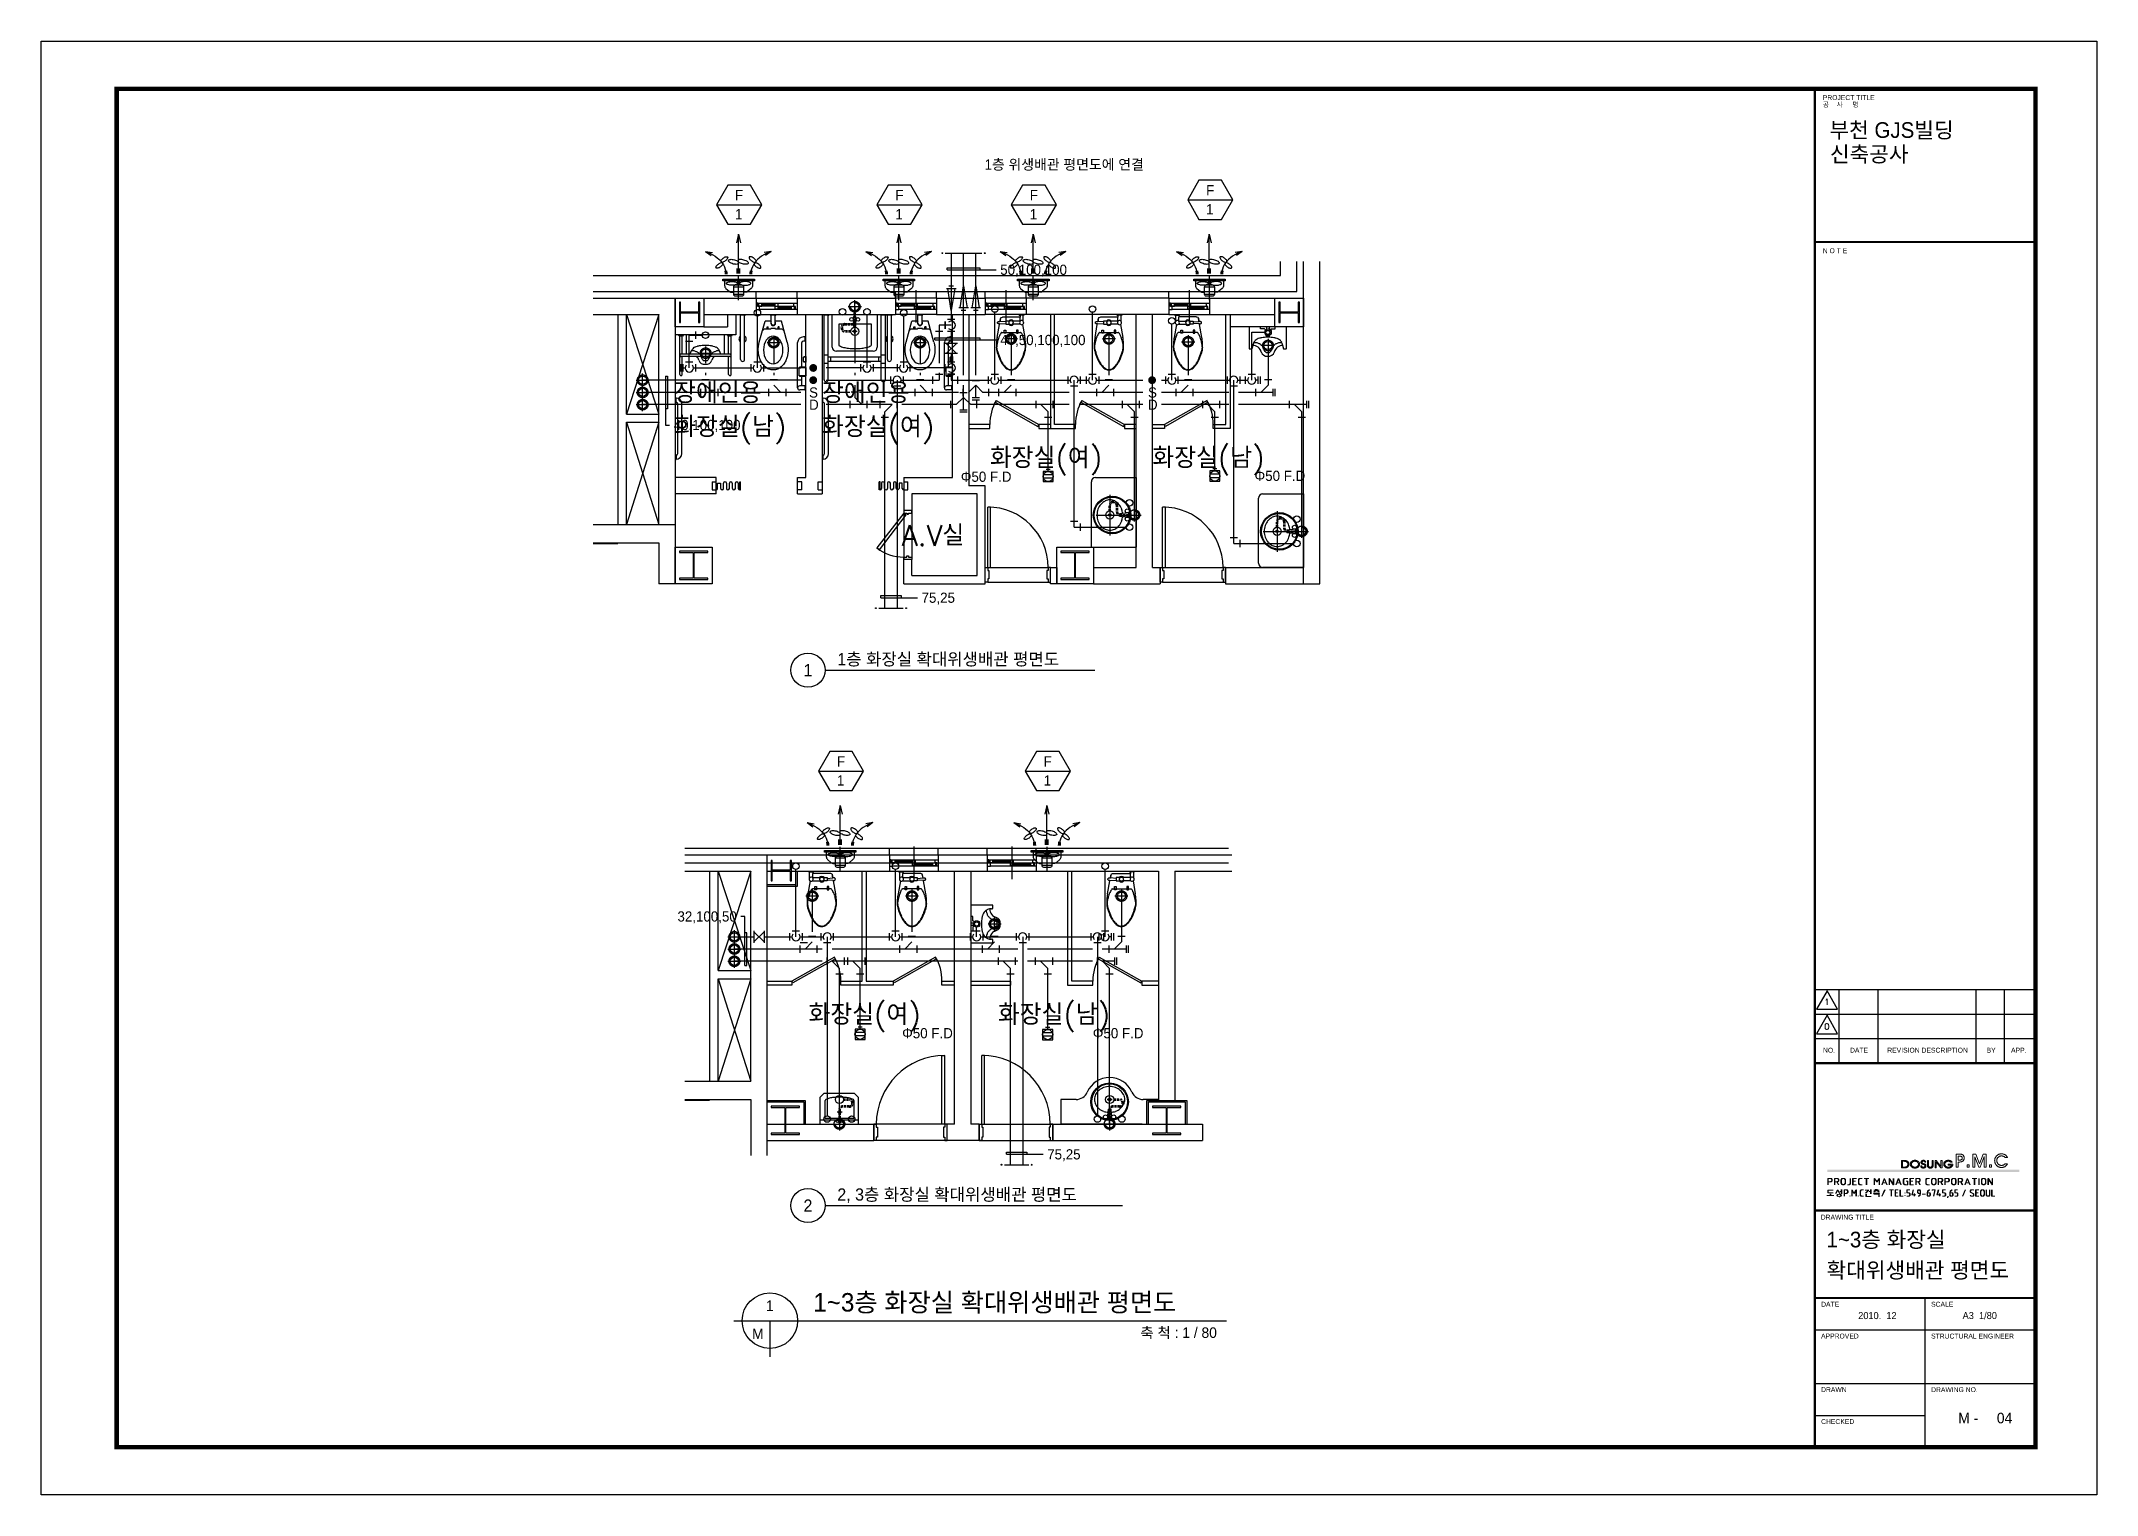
# Model space of a CAD drawing. Header units: millimetres. Extents: x 83956 to 461956, y 36707 to 125807.
# Drawn here: x 272956 to 298156, y 81257 to 99077 of the extents above; entities that cross this region are included whole.
import ezdxf
from ezdxf.enums import TextEntityAlignment as Align

# ---------------------------------------------------------------- set-up
doc = ezdxf.new("R2010")
doc.units = ezdxf.units.MM
doc.header["$LTSCALE"] = 100
doc.header["$MEASUREMENT"] = 0
for name, pattern in [('CEN', [62, 60, -1, 0, -1]), ('CENTER', [50.8, 31.75, -6.35, 6.35, -6.35]), ('HID', [2.3, 1.5, -0.8]), ('HIDDEN', [0.375, 0.25, -0.125])]:
    doc.linetypes.add(name, pattern=pattern)
doc.layers.get('0').update_dxf_attribs({"linetype": 'CONTINUOUS'})
doc.layers.get('Defpoints').update_dxf_attribs({"linetype": 'CONTINUOUS'})
for name, color, linetype in [('2', 2, 'CONTINUOUS'), ('3', 3, 'CONTINUOUS'), ('ARCH', 9, 'CONTINUOUS'), ('CEN', 1, 'CEN'), ('FORM', 8, 'CONTINUOUS'), ('PI', 2, 'CONTINUOUS'), ('PIPE', 3, 'CONTINUOUS'), ('SIMBOL', 7, 'CONTINUOUS'), ('TEX', 3, 'CONTINUOUS'), ('TEXT', 11, 'CONTINUOUS'), ('TITLE', 3, 'CONTINUOUS'), ('TITLE1', 2, 'CONTINUOUS'), ('TXT', 7, 'CONTINUOUS')]:
    doc.layers.add(name, color=color, linetype=linetype)
doc.styles.add('GHS', font='romans.shx', dxfattribs={"bigfont": 'ghs.shx'})
doc.styles.add('gr', font='Gulim.ttf')
doc.styles.add('HY', font='H2WULL.TTF')
doc.styles.add('HY울릉도L', font='HYWULM.TTF')
doc.styles.add('TITLE', font='Gulim.ttf')

msp = doc.modelspace()

# ---------------------------------------------------------------- texts
at = {"layer": '3', "color": 2, "style": 'HY'}
for s, p in [('S', (282370, 94708)), ('S', (286525, 94708)), ('D', (282370, 94558)), ('D', (286524, 94558))]:
    msp.add_text(s, height=125, rotation=359.8825, dxfattribs=at).set_placement(p)
at = {"layer": 'ARCH', "style": 'GHS'}
for s, p in [('장애인용', (280716, 94638)), ('장애인용', (282529, 94638)), ('화장실(남)', (280716, 94222)), ('화장실(여)', (282529, 94222)), ('화장실(여)', (284587, 93842)), ('화장실(남)', (286578, 93842)), ('A.V실', (283505, 92892)), ('화장실(여)', (282363, 87018)), ('화장실(남)', (284685, 87018))]:
    msp.add_text(s, height=253.1, dxfattribs=at).set_placement(p)
at = {"layer": 'PIPE', "color": 2, "style": 'gr'}
for s, p in [('Φ50 F.D', (284851, 93675)), ('Φ50 F.D', (288452, 93686)), ('32,100,50', (281484, 88285)), ('Φ50 F.D', (284132, 86854)), ('Φ50 F.D', (286469, 86854))]:
    msp.add_text(s, height=125, dxfattribs=at).set_placement(p, align=Align.RIGHT)
at = {"layer": 'PIPE', "color": 2, "ltscale": 2, "style": 'gr'}
for p in [(283749, 92192), (285289, 85369)]:
    msp.add_text('75,25', height=125, dxfattribs=at).set_placement(p)
at = {"layer": 'SIMBOL', "color": 2, "style": 'gr'}
for s, p in [('1층 위생배관 평면도에 연결', (284521, 97502)), ('F', (287237, 97187)), ('F', (281462, 97127)), ('F', (283428, 97127)), ('F', (285075, 97127)), ('1', (287237, 96954)), ('1', (281462, 96893)), ('1', (283428, 96893)), ('1', (285075, 96893)), ('50,100,100', (284713, 96212)), ('40,50,100,100', (284713, 95351)), ('40,100,100', (280711, 94309)), ('F', (282711, 90185)), ('F', (285246, 90185)), ('1', (282711, 89952)), ('1', (285246, 89952))]:
    msp.add_text(s, height=125, dxfattribs=at).set_placement(p)
at = {"layer": 'TEX', "color": 2, "style": 'HY울릉도L'}
for s, p in [('부천 GJS빌딩', (294878, 97891)), ('신축공사', (294884, 97596)), ('1~3층 화장실 ', (294842, 84291)), ('확대위생배관 평면도', (294842, 83915))]:
    msp.add_text(s, height=192, dxfattribs=at).set_placement(p)
at = {"layer": 'TEXT', "color": 2, "style": 'gr'}
for s, p in [('1층 화장실 확대위생배관 평면도', (282716, 91426)), ('2, 3층 화장실 확대위생배관 평면도', (282716, 84864))]:
    msp.add_text(s, height=150, dxfattribs=at).set_placement(p)
for s, p in [('1', (282356, 91366)), ('2', (282356, 84804))]:
    msp.add_text(s, height=150, dxfattribs=at).set_placement(p, align=Align.MIDDLE)
at = {"layer": 'TITLE', "color": 3, "style": 'gr'}
for s, p in [('1', (281889, 83511)), ('M', (281742, 83166))]:
    msp.add_text(s, height=130, dxfattribs=at).set_placement(p, align=Align.CENTER)
msp.add_text('축 척 : 1 / 80', height=129.6, dxfattribs=at).set_placement((287369, 83181), align=Align.RIGHT)
at = {"layer": 'TITLE1', "color": 3, "style": 'gr'}
msp.add_text('1~3층 화장실 확대위생배관 평면도', height=226.8, dxfattribs=at).set_placement((282422, 83504))
at = {"layer": 'TXT', "style": 'HY울릉도L'}
for s, height, p in [('2010.  12', 86.4, (295230, 83412)), ('A3  1/80', 86.4, (296510, 83412)), ('M -', 129.6, (296457, 82134)), ('04', 129.6, (296930, 82134))]:
    msp.add_text(s, height=height, dxfattribs=at).set_placement(p)

# ---------------------------------------------------------------- blocks, each defined once
blk = doc.blocks.new('PMC-mark')
at = {"layer": 'FORM', "color": 7, "lineweight": 0}
for p, q in [((3657, 2040), (3540, 2040)), ((3540, 2040), (3540, 1734)), ((3540, 1734), (3641, 1734)), ((3582, 1769), (3582, 2005)), ((3582, 2005), (3644, 2005)), ((3655, 1769), (3582, 1769)), ((3641, 1734), (3653, 1734)), ((3644, 2005), (3655, 2005)), ((3653, 1734), (3664, 1735)), ((3655, 2005), (3666, 2004)), ((3665, 1769), (3655, 1769)), ((3662, 2040), (3657, 2040)), ((3672, 2040), (3662, 2040)), ((3664, 1735), (3674, 1735)), ((3675, 1770), (3665, 1769)), ((3666, 2004), (3676, 2003)), ((3683, 2039), (3672, 2040)), ((3674, 1735), (3684, 1736)), ((3686, 1771), (3675, 1770)), ((3676, 2003), (3686, 2002)), ((3693, 2038), (3683, 2039)), ((3684, 1736), (3693, 1737)), ((3686, 2002), (3696, 2000)), ((3695, 1773), (3686, 1771)), ((3702, 2037), (3693, 2038)), ((3693, 1737), (3701, 1738)), ((3705, 1775), (3695, 1773)), ((3696, 2000), (3705, 1998)), ((3701, 1738), (3707, 1739)), ((3712, 2035), (3702, 2037)), ((3705, 1998), (3714, 1995)), ((3713, 1777), (3705, 1775)), ((3707, 1739), (3717, 1741)), ((3721, 2033), (3712, 2035)), ((3722, 1780), (3713, 1777)), ((3714, 1995), (3722, 1992)), ((3717, 1741), (3726, 1744)), ((3730, 2030), (3721, 2033)), ((3722, 1992), (3730, 1989)), ((3730, 1783), (3722, 1780)), ((3726, 1744), (3735, 1746)), ((3739, 2028), (3730, 2030)), ((3730, 1989), (3738, 1985)), ((3738, 1787), (3730, 1783)), ((3735, 1746), (3744, 1750)), ((3738, 1985), (3745, 1981)), ((3746, 1791), (3738, 1787)), ((3747, 2024), (3739, 2028)), ((3744, 1750), (3753, 1754)), ((3745, 1981), (3752, 1976)), ((3753, 1796), (3746, 1791)), ((3755, 2021), (3747, 2024)), ((3752, 1976), (3757, 1973)), ((3759, 1801), (3753, 1796)), ((3753, 1754), (3761, 1758)), ((3763, 2017), (3755, 2021)), ((3757, 1973), (3764, 1967)), ((3763, 1805), (3759, 1801)), ((3761, 1758), (3767, 1761)), ((3771, 2013), (3763, 2017)), ((3769, 1811), (3763, 1805)), ((3764, 1967), (3770, 1961)), ((3767, 1761), (3775, 1766)), ((3775, 1817), (3769, 1811)), ((3770, 1961), (3775, 1955)), ((3778, 2008), (3771, 2013)), ((3775, 1955), (3780, 1949)), ((3780, 1823), (3775, 1817)), ((3775, 1766), (3783, 1772)), ((3785, 2003), (3778, 2008)), ((3780, 1949), (3784, 1942)), ((3784, 1830), (3780, 1823)), ((3783, 1772), (3790, 1777)), ((3784, 1942), (3788, 1935)), ((3788, 1837), (3784, 1830)), ((3792, 1998), (3785, 2003)), ((3788, 1935), (3791, 1928)), ((3791, 1844), (3788, 1837)), ((3790, 1777), (3797, 1783)), ((3791, 1928), (3793, 1920)), ((3793, 1852), (3791, 1844)), ((3794, 1996), (3792, 1998)), ((3793, 1920), (3795, 1912)), ((3795, 1860), (3793, 1852)), ((3801, 1990), (3794, 1996)), ((3795, 1912), (3797, 1904)), ((3797, 1868), (3795, 1860)), ((3797, 1904), (3797, 1895)), ((3797, 1895), (3798, 1886)), ((3798, 1877), (3797, 1868)), ((3797, 1783), (3803, 1789)), ((3798, 1886), (3798, 1886)), ((3798, 1886), (3798, 1877)), ((3806, 1984), (3801, 1990)), ((3803, 1789), (3809, 1795)), ((3812, 1978), (3806, 1984)), ((3809, 1795), (3814, 1802)), ((3817, 1972), (3812, 1978)), ((3814, 1802), (3819, 1809)), ((3821, 1965), (3817, 1972)), ((3819, 1809), (3823, 1814)), ((3825, 1958), (3821, 1965)), ((3823, 1814), (3827, 1821)), ((3829, 1951), (3825, 1958)), ((3827, 1821), (3830, 1829)), ((3832, 1944), (3829, 1951)), ((3830, 1829), (3834, 1836)), ((3835, 1936), (3832, 1944)), ((3834, 1836), (3836, 1844)), ((3837, 1929), (3835, 1936)), ((3836, 1844), (3839, 1851)), ((3839, 1921), (3837, 1929)), ((3841, 1912), (3839, 1921)), ((3839, 1851), (3840, 1859)), ((3840, 1859), (3842, 1868)), ((3842, 1904), (3841, 1912)), ((3843, 1895), (3842, 1904)), ((3842, 1876), (3843, 1884)), ((3842, 1868), (3842, 1876)), ((3843, 1886), (3843, 1895)), ((3843, 1884), (3843, 1886)), ((3898, 1904), (3897, 1896)), ((3897, 1896), (3897, 1889)), ((3897, 1889), (3897, 1881)), ((3897, 1889), (3897, 1889)), ((3897, 1881), (3898, 1873)), ((3899, 1912), (3898, 1904)), ((3898, 1873), (3899, 1865)), ((3901, 1920), (3899, 1912)), ((3899, 1865), (3901, 1857)), ((3903, 1928), (3901, 1920)), ((3901, 1857), (3903, 1849)), ((3905, 1935), (3903, 1928)), ((3903, 1849), (3905, 1841)), ((3909, 1943), (3905, 1935)), ((3905, 1841), (3908, 1833)), ((3908, 1833), (3910, 1830)), ((3912, 1951), (3909, 1943)), ((3910, 1830), (3913, 1823)), ((3915, 1957), (3912, 1951)), ((3913, 1823), (3917, 1816)), ((3920, 1964), (3915, 1957)), ((3917, 1816), (3922, 1809)), ((3925, 1971), (3920, 1964)), ((3922, 1809), (3927, 1802)), ((3930, 1978), (3925, 1971)), ((3927, 1802), (3932, 1795)), ((3936, 1984), (3930, 1978)), ((3932, 1795), (3938, 1788)), ((3942, 1990), (3936, 1984)), ((3938, 1788), (3944, 1782)), ((3948, 1997), (3942, 1990)), ((3944, 1897), (3945, 1905)), ((3944, 1889), (3944, 1897)), ((3944, 1881), (3944, 1889)), ((3944, 1889), (3944, 1889)), ((3945, 1873), (3944, 1881)), ((3944, 1782), (3946, 1781)), ((3945, 1905), (3946, 1913)), ((3946, 1865), (3945, 1873)), ((3946, 1913), (3949, 1921)), ((3948, 1857), (3946, 1865)), ((3946, 1781), (3953, 1774)), ((3956, 2002), (3948, 1997)), ((3951, 1849), (3948, 1857)), ((3949, 1921), (3952, 1929)), ((3954, 1842), (3951, 1849)), ((3952, 1929), (3954, 1934)), ((3953, 1774), (3960, 1769)), ((3954, 1934), (3958, 1942)), ((3956, 1836), (3954, 1842)), ((3959, 2005), (3956, 2002)), ((3961, 1829), (3956, 1836)), ((3958, 1942), (3963, 1949)), ((3966, 2010), (3959, 2005)), ((3960, 1769), (3968, 1763)), ((3965, 1821), (3961, 1829)), ((3963, 1949), (3968, 1956)), ((3971, 1815), (3965, 1821)), ((3974, 2016), (3966, 2010)), ((3968, 1956), (3974, 1963)), ((3968, 1763), (3975, 1758)), ((3977, 1809), (3971, 1815)), ((3982, 2021), (3974, 2016)), ((3974, 1963), (3980, 1969)), ((3975, 1758), (3983, 1753)), ((3983, 1803), (3977, 1809)), ((3980, 1969), (3986, 1975)), ((3990, 2025), (3982, 2021)), ((3989, 1798), (3983, 1803)), ((3983, 1753), (3991, 1749)), ((3986, 1975), (3993, 1980)), ((3997, 1793), (3989, 1798)), ((3998, 2029), (3990, 2025)), ((3991, 1749), (3999, 1745)), ((3993, 1980), (4001, 1985)), ((4005, 1788), (3997, 1793)), ((4006, 2033), (3998, 2029)), ((3999, 1745), (4008, 1742)), ((4001, 1985), (4009, 1990)), ((4013, 1783), (4005, 1788)), ((4015, 2036), (4006, 2033)), ((4008, 1742), (4009, 1742)), ((4009, 1990), (4017, 1994)), ((4009, 1742), (4017, 1739)), ((4022, 1780), (4013, 1783)), ((4018, 2037), (4015, 2036)), ((4017, 1994), (4026, 1998)), ((4017, 1739), (4026, 1736)), ((4027, 2040), (4018, 2037)), ((4031, 1776), (4022, 1780)), ((4026, 1998), (4032, 2000)), ((4026, 1736), (4035, 1734)), ((4037, 2042), (4027, 2040)), ((4038, 1774), (4031, 1776)), ((4032, 2000), (4041, 2003)), ((4035, 1734), (4045, 1732)), ((4046, 2044), (4037, 2042)), ((4047, 1771), (4038, 1774)), ((4041, 2003), (4050, 2005)), ((4045, 1732), (4054, 1730)), ((4055, 2045), (4046, 2044)), ((4056, 1769), (4047, 1771)), ((4050, 2005), (4060, 2007)), ((4054, 1730), (4064, 1729)), ((4065, 2046), (4055, 2045)), ((4066, 1767), (4056, 1769)), ((4060, 2007), (4069, 2008)), ((4064, 1729), (4074, 1729)), ((4075, 2047), (4065, 2046)), ((4075, 1766), (4066, 1767)), ((4069, 2008), (4079, 2009)), ((4074, 1729), (4084, 1728)), ((4085, 2047), (4075, 2047)), ((4085, 1766), (4075, 1766)), ((4079, 2009), (4085, 2009)), ((4084, 1728), (4085, 1728)), ((4091, 2047), (4085, 2047)), ((4085, 2009), (4095, 2008)), ((4095, 1766), (4085, 1766)), ((4085, 1728), (4095, 1729)), ((4101, 2047), (4091, 2047)), ((4095, 2008), (4105, 2008)), ((4105, 1767), (4095, 1766)), ((4095, 1729), (4105, 1729)), ((4111, 2046), (4101, 2047)), ((4105, 2008), (4115, 2006)), ((4114, 1768), (4105, 1767)), ((4105, 1729), (4115, 1730)), ((4121, 2045), (4111, 2046)), ((4123, 1770), (4114, 1768)), ((4115, 2006), (4124, 2004)), ((4115, 1730), (4125, 1732)), ((4130, 2043), (4121, 2045)), ((4132, 1772), (4123, 1770)), ((4124, 2004), (4133, 2002)), ((4125, 1732), (4134, 1733)), ((4139, 2041), (4130, 2043)), ((4141, 1775), (4132, 1772)), ((4133, 2002), (4142, 1999)), ((4134, 1733), (4143, 1736)), ((4148, 2039), (4139, 2041)), ((4150, 1778), (4141, 1775)), ((4142, 1999), (4142, 1999)), ((4142, 1999), (4151, 1996)), ((4143, 1736), (4152, 1738)), ((4157, 2036), (4148, 2039)), ((4158, 1782), (4150, 1778)), ((4151, 1996), (4159, 1992)), ((4152, 1738), (4161, 1741)), ((4162, 2034), (4157, 2036)), ((4166, 1786), (4158, 1782)), ((4159, 1992), (4167, 1987)), ((4161, 1741), (4162, 1741)), ((4170, 2031), (4162, 2034)), ((4162, 1741), (4170, 1745)), ((4173, 1791), (4166, 1786)), ((4167, 1987), (4175, 1982)), ((4179, 2027), (4170, 2031)), ((4170, 1745), (4179, 1748)), ((4181, 1796), (4173, 1791)), ((4175, 1982), (4182, 1976)), ((4187, 2023), (4179, 2027)), ((4179, 1748), (4187, 1753)), ((4188, 1802), (4181, 1796)), ((4182, 1976), (4189, 1970)), ((4195, 2018), (4187, 2023)), ((4187, 1753), (4195, 1757)), ((4189, 1803), (4188, 1802)), ((4189, 1970), (4190, 1969)), ((4195, 1809), (4189, 1803)), ((4190, 1969), (4197, 1963)), ((4203, 2013), (4195, 2018)), ((4201, 1815), (4195, 1809)), ((4195, 1757), (4203, 1762)), ((4197, 1963), (4203, 1957)), ((4207, 1822), (4201, 1815)), ((4210, 2008), (4203, 2013)), ((4203, 1957), (4208, 1950)), ((4203, 1762), (4210, 1767)), ((4212, 1828), (4207, 1822)), ((4208, 1950), (4213, 1943)), ((4218, 2002), (4210, 2008)), ((4210, 1767), (4218, 1773)), ((4216, 1835), (4212, 1828)), ((4213, 1943), (4218, 1936)), ((4220, 1842), (4216, 1835)), ((4223, 1998), (4218, 2002)), ((4218, 1936), (4220, 1932)), ((4218, 1773), (4225, 1779)), ((4220, 1932), (4223, 1924)), ((4223, 1850), (4220, 1842)), ((4229, 1992), (4223, 1998)), ((4223, 1924), (4226, 1917)), ((4225, 1857), (4223, 1850)), ((4227, 1865), (4225, 1857)), ((4225, 1779), (4226, 1779)), ((4226, 1917), (4228, 1909)), ((4226, 1779), (4232, 1786)), ((4229, 1873), (4227, 1865)), ((4228, 1909), (4229, 1901)), ((4236, 1986), (4229, 1992)), ((4229, 1901), (4230, 1892)), ((4230, 1890), (4229, 1881)), ((4229, 1881), (4229, 1873)), ((4230, 1892), (4230, 1890)), ((4232, 1786), (4238, 1792)), ((4242, 1979), (4236, 1986)), ((4238, 1792), (4244, 1799)), ((4247, 1972), (4242, 1979)), ((4244, 1799), (4249, 1806)), ((4252, 1965), (4247, 1972)), ((4249, 1806), (4254, 1813)), ((4256, 1958), (4252, 1965)), ((4254, 1813), (4258, 1820)), ((4260, 1951), (4256, 1958)), ((4258, 1820), (4262, 1827)), ((4263, 1945), (4260, 1951)), ((4262, 1829), (4265, 1836)), ((4262, 1827), (4262, 1829)), ((4266, 1938), (4263, 1945)), ((4265, 1836), (4268, 1844)), ((4269, 1930), (4266, 1938)), ((4268, 1844), (4270, 1851)), ((4271, 1922), (4269, 1930)), ((4270, 1851), (4272, 1859)), ((4273, 1914), (4271, 1922)), ((4272, 1859), (4273, 1867)), ((4274, 1906), (4273, 1914)), ((4273, 1867), (4274, 1876)), ((4274, 1898), (4274, 1906)), ((4275, 1889), (4274, 1898)), ((4274, 1876), (4275, 1884)), ((4275, 1884), (4275, 1889)), ((4322, 1817), (4322, 1808)), ((4360, 1817), (4322, 1817)), ((4322, 1808), (4323, 1800)), ((4323, 1800), (4325, 1792)), ((4325, 1792), (4328, 1784)), ((4328, 1784), (4331, 1777)), ((4331, 1777), (4335, 1770)), ((4334, 1975), (4333, 1966)), ((4333, 1966), (4333, 1960)), ((4333, 1960), (4333, 1952)), ((4333, 1952), (4335, 1944)), ((4335, 1983), (4334, 1975)), ((4337, 1991), (4335, 1983)), ((4335, 1944), (4337, 1936)), ((4335, 1770), (4340, 1764)), ((4340, 1998), (4337, 1991)), ((4337, 1936), (4337, 1935)), ((4337, 1935), (4341, 1928)), ((4344, 2005), (4340, 1998)), ((4340, 1764), (4345, 1758)), ((4341, 1928), (4345, 1921)), ((4349, 2012), (4344, 2005)), ((4345, 1921), (4351, 1914)), ((4345, 1758), (4351, 1753)), ((4354, 2018), (4349, 2012)), ((4351, 1914), (4358, 1909)), ((4351, 1753), (4357, 1748)), ((4360, 2024), (4354, 2018)), ((4357, 1748), (4365, 1743)), ((4358, 1909), (4365, 1903)), ((4362, 2025), (4360, 2024)), ((4360, 1815), (4360, 1817)), ((4362, 1807), (4360, 1815)), ((4369, 2030), (4362, 2025)), ((4364, 1799), (4362, 1807)), ((4368, 1792), (4364, 1799)), ((4365, 1903), (4372, 1898)), ((4365, 1743), (4373, 1739)), ((4373, 1785), (4368, 1792)), ((4376, 2035), (4369, 2030)), ((4372, 1898), (4381, 1894)), ((4379, 1779), (4373, 1785)), ((4373, 1739), (4381, 1736)), ((4374, 1963), (4375, 1971)), ((4374, 1956), (4374, 1963)), ((4376, 1949), (4374, 1956)), ((4375, 1971), (4377, 1979)), ((4384, 2038), (4376, 2035)), ((4379, 1942), (4376, 1949)), ((4377, 1979), (4380, 1986)), ((4385, 1936), (4379, 1942)), ((4382, 1777), (4379, 1779)), ((4380, 1986), (4385, 1993)), ((4381, 1894), (4385, 1892)), ((4381, 1736), (4390, 1733)), ((4389, 1773), (4382, 1777)), ((4393, 2041), (4384, 2038)), ((4385, 1993), (4390, 1998)), ((4391, 1931), (4385, 1936)), ((4385, 1892), (4393, 1888)), ((4397, 1769), (4389, 1773)), ((4390, 1998), (4396, 2003)), ((4390, 1733), (4399, 1731)), ((4399, 1927), (4391, 1931)), ((4402, 2044), (4393, 2041)), ((4393, 1888), (4402, 1885)), ((4396, 2003), (4404, 2007)), ((4406, 1766), (4397, 1769)), ((4409, 1923), (4399, 1927)), ((4399, 1731), (4409, 1729)), ((4411, 2045), (4402, 2044)), ((4402, 1885), (4411, 1882)), ((4404, 2007), (4413, 2010)), ((4415, 1765), (4406, 1766)), ((4410, 1923), (4409, 1923)), ((4409, 1729), (4419, 1729)), ((4417, 1921), (4410, 1923)), ((4421, 2046), (4411, 2045)), ((4411, 1882), (4421, 1880)), ((4413, 2010), (4422, 2012)), ((4426, 1764), (4415, 1765)), ((4427, 1918), (4417, 1921)), ((4419, 1729), (4427, 1728)), ((4432, 2047), (4421, 2046)), ((4421, 1880), (4426, 1879)), ((4422, 2012), (4431, 2012)), ((4426, 1879), (4438, 1875)), ((4433, 1764), (4426, 1764)), ((4439, 1915), (4427, 1918)), ((4427, 1728), (4437, 1729)), ((4431, 2012), (4441, 2011)), ((4438, 2047), (4432, 2047)), ((4443, 1766), (4433, 1764)), ((4437, 1729), (4447, 1730)), ((4449, 2046), (4438, 2047)), ((4438, 1875), (4448, 1872)), ((4462, 1909), (4439, 1915)), ((4441, 2011), (4450, 2009)), ((4452, 1768), (4443, 1766)), ((4447, 1730), (4457, 1731)), ((4448, 1872), (4458, 1869)), ((4458, 2044), (4449, 2046)), ((4450, 2009), (4459, 2006)), ((4460, 1771), (4452, 1768)), ((4457, 1731), (4466, 1734)), ((4467, 2042), (4458, 2044)), ((4458, 1869), (4466, 1866)), ((4459, 2006), (4467, 2002)), ((4468, 1775), (4460, 1771)), ((4472, 1906), (4462, 1909)), ((4466, 1866), (4472, 1862)), ((4466, 1734), (4474, 1736)), ((4476, 2039), (4467, 2042)), ((4467, 2002), (4469, 2000)), ((4475, 1780), (4468, 1775)), ((4469, 2000), (4476, 1994)), ((4481, 1902), (4472, 1906)), ((4472, 1862), (4475, 1860)), ((4474, 1736), (4483, 1740)), ((4475, 1860), (4482, 1855)), ((4479, 1784), (4475, 1780)), ((4484, 2036), (4476, 2039)), ((4476, 1994), (4481, 1987)), ((4484, 1790), (4479, 1784)), ((4481, 1987), (4484, 1980)), ((4489, 1898), (4481, 1902)), ((4482, 1855), (4486, 1849)), ((4483, 1740), (4490, 1744)), ((4492, 2031), (4484, 2036)), ((4484, 1980), (4486, 1972)), ((4488, 1797), (4484, 1790)), ((4486, 1972), (4486, 1970)), ((4486, 1970), (4525, 1970)), ((4486, 1849), (4490, 1842)), ((4492, 1804), (4488, 1797)), ((4497, 1893), (4489, 1898)), ((4490, 1842), (4493, 1834)), ((4490, 1744), (4498, 1749)), ((4498, 2026), (4492, 2031)), ((4493, 1812), (4492, 1804)), ((4493, 1834), (4494, 1825)), ((4494, 1820), (4493, 1812)), ((4494, 1825), (4494, 1820)), ((4504, 1888), (4497, 1893)), ((4503, 2022), (4498, 2026)), ((4498, 1749), (4504, 1754)), ((4508, 2017), (4503, 2022)), ((4511, 1883), (4504, 1888)), ((4504, 1754), (4505, 1755)), ((4505, 1755), (4511, 1761)), ((4513, 2010), (4508, 2017)), ((4516, 1877), (4511, 1883)), ((4511, 1761), (4517, 1767)), ((4517, 2003), (4513, 2010)), ((4521, 1872), (4516, 1877)), ((4520, 1996), (4517, 2003)), ((4517, 1767), (4521, 1773)), ((4523, 1988), (4520, 1996)), ((4525, 1865), (4521, 1872)), ((4521, 1773), (4525, 1780)), ((4524, 1979), (4523, 1988)), ((4525, 1970), (4524, 1979)), ((4529, 1858), (4525, 1865)), ((4525, 1780), (4528, 1787)), ((4528, 1787), (4531, 1795)), ((4531, 1850), (4529, 1858)), ((4533, 1842), (4531, 1850)), ((4531, 1795), (4533, 1803)), ((4535, 1834), (4533, 1842)), ((4533, 1803), (4534, 1811)), ((4534, 1811), (4535, 1820)), ((4535, 1825), (4535, 1834)), ((4535, 1820), (4535, 1825)), ((4598, 2040), (4598, 1845)), ((4643, 2040), (4598, 2040)), ((4598, 1845), (4598, 1835)), ((4598, 1835), (4599, 1825)), ((4599, 1825), (4599, 1817)), ((4599, 1817), (4600, 1810)), ((4600, 1810), (4600, 1804)), ((4600, 1804), (4600, 1804)), ((4600, 1804), (4602, 1796)), ((4602, 1796), (4605, 1788)), ((4605, 1788), (4608, 1780)), ((4608, 1780), (4613, 1773)), ((4613, 1773), (4616, 1768)), ((4616, 1768), (4623, 1761)), ((4623, 1761), (4629, 1755)), ((4629, 1755), (4637, 1750)), ((4637, 1750), (4644, 1745)), ((4643, 1845), (4643, 2040)), ((4643, 1839), (4643, 1845)), ((4643, 1829), (4643, 1839)), ((4644, 1820), (4643, 1829)), ((4646, 1811), (4644, 1820)), ((4644, 1745), (4652, 1741)), ((4648, 1804), (4646, 1811)), ((4651, 1797), (4648, 1804)), ((4654, 1791), (4651, 1797)), ((4652, 1741), (4658, 1738)), ((4658, 1786), (4654, 1791)), ((4663, 1780), (4658, 1786)), ((4658, 1786), (4658, 1786)), ((4658, 1738), (4666, 1735)), ((4669, 1775), (4663, 1780)), ((4666, 1735), (4675, 1732)), ((4677, 1772), (4669, 1775)), ((4675, 1732), (4684, 1731)), ((4685, 1769), (4677, 1772)), ((4684, 1731), (4694, 1729)), ((4694, 1767), (4685, 1769)), ((4705, 1765), (4694, 1767)), ((4694, 1729), (4704, 1728)), ((4704, 1728), (4715, 1728)), ((4716, 1765), (4705, 1765)), ((4715, 1728), (4717, 1728)), ((4724, 1765), (4716, 1765)), ((4717, 1728), (4728, 1728)), ((4734, 1766), (4724, 1765)), ((4728, 1728), (4738, 1729)), ((4744, 1768), (4734, 1766)), ((4738, 1729), (4748, 1731)), ((4752, 1771), (4744, 1768)), ((4748, 1731), (4757, 1733)), ((4760, 1775), (4752, 1771)), ((4757, 1733), (4765, 1735)), ((4766, 1780), (4760, 1775)), ((4765, 1735), (4772, 1738)), ((4771, 1786), (4766, 1780)), ((4773, 1789), (4771, 1786)), ((4772, 1738), (4780, 1742)), ((4777, 1794), (4773, 1789)), ((4780, 1801), (4777, 1794)), ((4782, 1808), (4780, 1801)), ((4780, 1742), (4788, 1746)), ((4784, 1816), (4782, 1808)), ((4785, 1825), (4784, 1816)), ((4786, 1834), (4785, 1825)), ((4831, 2040), (4786, 2040)), ((4786, 2040), (4786, 1845)), ((4786, 1845), (4786, 1834)), ((4788, 1746), (4795, 1752)), ((4795, 1752), (4802, 1757)), ((4802, 1757), (4808, 1764)), ((4808, 1764), (4812, 1768)), ((4812, 1768), (4816, 1775)), ((4816, 1775), (4820, 1782)), ((4820, 1782), (4823, 1790)), ((4823, 1790), (4826, 1798)), ((4826, 1798), (4827, 1802)), ((4827, 1802), (4828, 1809)), ((4828, 1809), (4829, 1816)), ((4829, 1816), (4830, 1824)), ((4830, 1833), (4831, 1842)), ((4830, 1824), (4830, 1833)), ((4831, 1845), (4831, 2040)), ((4831, 1842), (4831, 1845)), ((4956, 2040), (4909, 2040)), ((4909, 2040), (4909, 1734)), ((4909, 1734), (4953, 1734)), ((4953, 1734), (4953, 1985)), ((4953, 1985), (5149, 1734)), ((5150, 1795), (4956, 2040)), ((5149, 1734), (5193, 1734)), ((5193, 2040), (5150, 2040)), ((5150, 2040), (5150, 1795)), ((5193, 1734), (5193, 2040)), ((5261, 1904), (5260, 1896)), ((5260, 1896), (5260, 1889)), ((5260, 1889), (5260, 1881)), ((5260, 1881), (5261, 1873)), ((5262, 1912), (5261, 1904)), ((5261, 1873), (5262, 1865)), ((5263, 1920), (5262, 1912)), ((5262, 1865), (5264, 1857)), ((5265, 1928), (5263, 1920)), ((5264, 1857), (5266, 1849)), ((5268, 1936), (5265, 1928)), ((5266, 1849), (5268, 1841)), ((5271, 1943), (5268, 1936)), ((5268, 1841), (5271, 1833)), ((5275, 1951), (5271, 1943)), ((5271, 1833), (5272, 1830)), ((5272, 1830), (5276, 1823)), ((5278, 1957), (5275, 1951)), ((5276, 1823), (5280, 1816)), ((5282, 1964), (5278, 1957)), ((5280, 1816), (5284, 1808)), ((5287, 1971), (5282, 1964)), ((5284, 1808), (5289, 1801)), ((5292, 1978), (5287, 1971)), ((5289, 1801), (5295, 1795)), ((5298, 1984), (5292, 1978)), ((5295, 1795), (5301, 1788)), ((5304, 1990), (5298, 1984)), ((5301, 1788), (5307, 1782)), ((5311, 1996), (5304, 1990)), ((5306, 1897), (5307, 1905)), ((5306, 1889), (5306, 1897)), ((5306, 1881), (5306, 1889)), ((5307, 1873), (5306, 1881)), ((5307, 1905), (5309, 1913)), ((5308, 1865), (5307, 1873)), ((5307, 1782), (5308, 1781)), ((5310, 1857), (5308, 1865)), ((5308, 1781), (5315, 1775)), ((5309, 1913), (5311, 1921)), ((5313, 1849), (5310, 1857)), ((5318, 2002), (5311, 1996)), ((5311, 1921), (5314, 1929)), ((5316, 1842), (5313, 1849)), ((5314, 1929), (5317, 1934)), ((5315, 1775), (5322, 1769)), ((5319, 1836), (5316, 1842)), ((5317, 1934), (5321, 1942)), ((5321, 2005), (5318, 2002)), ((5323, 1829), (5319, 1836)), ((5329, 2011), (5321, 2005)), ((5321, 1942), (5325, 1949)), ((5322, 1769), (5330, 1763)), ((5328, 1822), (5323, 1829)), ((5325, 1949), (5331, 1956)), ((5333, 1815), (5328, 1822)), ((5337, 2016), (5329, 2011)), ((5330, 1763), (5337, 1758)), ((5331, 1956), (5336, 1962)), ((5339, 1809), (5333, 1815)), ((5336, 1962), (5343, 1969)), ((5345, 2021), (5337, 2016)), ((5337, 1758), (5345, 1754)), ((5345, 1803), (5339, 1809)), ((5343, 1969), (5349, 1975)), ((5353, 2026), (5345, 2021)), ((5352, 1798), (5345, 1803)), ((5345, 1754), (5353, 1750)), ((5349, 1975), (5356, 1980)), ((5349, 1975), (5349, 1975)), ((5359, 1793), (5352, 1798)), ((5361, 2030), (5353, 2026)), ((5353, 1750), (5362, 1746)), ((5356, 1980), (5364, 1986)), ((5367, 1788), (5359, 1793)), ((5369, 2033), (5361, 2030)), ((5362, 1746), (5370, 1742)), ((5364, 1986), (5372, 1990)), ((5375, 1783), (5367, 1788)), ((5378, 2036), (5369, 2033)), ((5370, 1742), (5371, 1742)), ((5371, 1742), (5380, 1739)), ((5372, 1990), (5380, 1994)), ((5384, 1780), (5375, 1783)), ((5384, 2038), (5378, 2036)), ((5380, 1994), (5389, 1998)), ((5380, 1739), (5389, 1736)), ((5393, 2041), (5384, 2038)), ((5393, 1776), (5384, 1780)), ((5389, 1998), (5394, 2000)), ((5389, 1736), (5398, 1734)), ((5402, 2043), (5393, 2041)), ((5400, 1774), (5393, 1776)), ((5394, 2000), (5403, 2003)), ((5398, 1734), (5408, 1732)), ((5409, 1771), (5400, 1774)), ((5411, 2044), (5402, 2043)), ((5403, 2003), (5412, 2005)), ((5408, 1732), (5417, 1730)), ((5419, 1769), (5409, 1771)), ((5421, 2046), (5411, 2044)), ((5412, 2005), (5422, 2007)), ((5417, 1730), (5427, 1729)), ((5428, 1767), (5419, 1769)), ((5431, 2046), (5421, 2046)), ((5422, 2007), (5432, 2008)), ((5427, 1729), (5437, 1729)), ((5438, 1766), (5428, 1767)), ((5441, 2047), (5431, 2046)), ((5432, 2008), (5441, 2009)), ((5437, 1729), (5447, 1728)), ((5447, 1766), (5438, 1766)), ((5452, 2047), (5441, 2047)), ((5441, 2009), (5447, 2009)), ((5447, 2009), (5458, 2008)), ((5455, 1766), (5447, 1766)), ((5447, 1728), (5458, 1729)), ((5447, 1728), (5447, 1728)), ((5450, 1886), (5450, 1848)), ((5636, 1886), (5450, 1886)), ((5450, 1848), (5582, 1848)), ((5457, 2047), (5452, 2047)), ((5465, 1767), (5455, 1766)), ((5468, 2047), (5457, 2047)), ((5458, 2008), (5467, 2008)), ((5458, 1729), (5468, 1729)), ((5475, 1768), (5465, 1767)), ((5467, 2008), (5477, 2006)), ((5478, 2046), (5468, 2047)), ((5468, 1729), (5478, 1730)), ((5484, 1770), (5475, 1768)), ((5477, 2006), (5487, 2005)), ((5488, 2045), (5478, 2046)), ((5478, 1730), (5487, 1731)), ((5494, 1772), (5484, 1770)), ((5487, 2005), (5496, 2002)), ((5487, 1731), (5497, 1733)), ((5497, 2043), (5488, 2045)), ((5503, 1775), (5494, 1772)), ((5496, 2002), (5505, 1999)), ((5507, 2041), (5497, 2043)), ((5497, 1733), (5506, 1735)), ((5511, 1778), (5503, 1775)), ((5505, 1999), (5508, 1998)), ((5506, 1735), (5515, 1738)), ((5516, 2039), (5507, 2041)), ((5508, 1998), (5517, 1995)), ((5520, 1781), (5511, 1778)), ((5515, 1738), (5524, 1740)), ((5525, 2037), (5516, 2039)), ((5517, 1995), (5525, 1990)), ((5528, 1786), (5520, 1781)), ((5524, 1740), (5532, 1744)), ((5533, 2034), (5525, 2037)), ((5525, 1990), (5533, 1986)), ((5535, 1790), (5528, 1786)), ((5532, 1744), (5540, 1747)), ((5542, 2030), (5533, 2034)), ((5533, 1986), (5540, 1981)), ((5543, 1795), (5535, 1790)), ((5540, 1981), (5547, 1975)), ((5540, 1747), (5548, 1751)), ((5550, 2026), (5542, 2030)), ((5550, 1800), (5543, 1795)), ((5547, 1975), (5553, 1969)), ((5548, 1751), (5556, 1755)), ((5556, 2023), (5550, 2026)), ((5556, 1806), (5550, 1800)), ((5553, 1969), (5554, 1968)), ((5554, 1968), (5611, 1968)), ((5564, 2018), (5556, 2023)), ((5562, 1812), (5556, 1806)), ((5556, 1755), (5564, 1760)), ((5567, 1818), (5562, 1812)), ((5572, 2013), (5564, 2018)), ((5564, 1760), (5571, 1765)), ((5572, 1825), (5567, 1818)), ((5571, 1765), (5578, 1770)), ((5579, 2008), (5572, 2013)), ((5576, 1833), (5572, 1825)), ((5579, 1840), (5576, 1833)), ((5578, 1770), (5580, 1772)), ((5585, 2002), (5579, 2008)), ((5582, 1848), (5579, 1840)), ((5580, 1772), (5586, 1777)), ((5591, 1996), (5585, 2002)), ((5586, 1777), (5592, 1783)), ((5597, 1990), (5591, 1996)), ((5592, 1783), (5598, 1789)), ((5602, 1983), (5597, 1990)), ((5598, 1789), (5603, 1795)), ((5607, 1976), (5602, 1983)), ((5603, 1795), (5608, 1802)), ((5611, 1968), (5607, 1976)), ((5608, 1802), (5613, 1808)), ((5613, 1808), (5617, 1815)), ((5617, 1815), (5621, 1822)), ((5621, 1822), (5624, 1830)), ((5624, 1830), (5627, 1837)), ((5627, 1837), (5629, 1845)), ((5629, 1845), (5632, 1853)), ((5632, 1853), (5633, 1861)), ((5633, 1861), (5635, 1870)), ((5635, 1870), (5636, 1878)), ((5636, 1878), (5636, 1886))]:
    blk.add_line(p, q, dxfattribs=at)
at = {"layer": 'FORM', "lineweight": 0}
for p, q in [((5896, 2300), (5766, 2300)), ((5766, 2300), (5766, 1764)), ((5766, 1764), (5850, 1764)), ((5850, 2055), (5850, 2222)), ((5850, 2222), (5907, 2222)), ((5905, 2055), (5850, 2055)), ((5850, 1764), (5850, 1976)), ((5850, 1976), (5910, 1976)), ((5898, 2300), (5896, 2300)), ((5916, 2299), (5898, 2300)), ((5912, 2055), (5905, 2055)), ((5907, 2222), (5924, 2222)), ((5910, 1976), (5926, 1977)), ((5929, 2056), (5912, 2055)), ((5931, 2299), (5916, 2299)), ((5924, 2222), (5940, 2220)), ((5926, 1977), (5941, 1978)), ((5944, 2057), (5929, 2056)), ((5945, 2299), (5931, 2299)), ((5940, 2220), (5954, 2217)), ((5941, 1978), (5955, 1980)), ((5958, 2060), (5944, 2057)), ((5957, 2298), (5945, 2299)), ((5954, 2217), (5966, 2214)), ((5955, 1980), (5969, 1982)), ((5967, 2297), (5957, 2298)), ((5970, 2064), (5958, 2060)), ((5966, 2214), (5978, 2209)), ((5974, 2296), (5967, 2297)), ((5969, 1982), (5982, 1986)), ((5980, 2068), (5970, 2064)), ((5989, 2292), (5974, 2296)), ((5978, 2209), (5987, 2204)), ((5989, 2074), (5980, 2068)), ((5982, 1986), (5995, 1990)), ((5987, 2204), (5989, 2202)), ((6002, 2288), (5989, 2292)), ((5989, 2202), (5998, 2194)), ((5994, 2077), (5989, 2074)), ((6002, 2086), (5994, 2077)), ((5995, 1990), (6007, 1995)), ((5998, 2194), (6006, 2184)), ((6014, 2283), (6002, 2288)), ((6009, 2096), (6002, 2086)), ((6006, 2184), (6011, 2173)), ((6007, 1995), (6019, 2000)), ((6013, 2108), (6009, 2096)), ((6011, 2173), (6015, 2160)), ((6016, 2121), (6013, 2108)), ((6026, 2278), (6014, 2283)), ((6015, 2160), (6017, 2146)), ((6017, 2137), (6016, 2121)), ((6017, 2146), (6017, 2137)), ((6019, 2000), (6030, 2007)), ((6036, 2271), (6026, 2278)), ((6030, 2007), (6040, 2014)), ((6047, 2264), (6036, 2271)), ((6040, 2014), (6050, 2022)), ((6057, 2255), (6047, 2264)), ((6050, 2022), (6051, 2023)), ((6051, 2023), (6061, 2032)), ((6066, 2245), (6057, 2255)), ((6061, 2032), (6069, 2042)), ((6074, 2234), (6066, 2245)), ((6069, 2042), (6077, 2052)), ((6082, 2221), (6074, 2234)), ((6077, 2052), (6084, 2063)), ((6083, 2219), (6082, 2221)), ((6089, 2207), (6083, 2219)), ((6084, 2063), (6089, 2075)), ((6094, 2195), (6089, 2207)), ((6089, 2075), (6094, 2087)), ((6097, 2182), (6094, 2195)), ((6094, 2087), (6097, 2099)), ((6100, 2169), (6097, 2182)), ((6097, 2099), (6100, 2113)), ((6102, 2155), (6100, 2169)), ((6100, 2113), (6102, 2126)), ((6102, 2142), (6102, 2155)), ((6102, 2141), (6102, 2142)), ((6102, 2126), (6102, 2141)), ((6307, 1861), (6225, 1861)), ((6225, 1861), (6225, 1764)), ((6225, 1764), (6307, 1764)), ((6307, 1764), (6307, 1861)), ((6568, 2300), (6446, 2300)), ((6446, 2300), (6446, 1764)), ((6446, 1764), (6529, 1764)), ((6529, 1764), (6529, 2194)), ((6529, 2194), (6693, 1764)), ((6724, 1897), (6568, 2300)), ((6693, 1764), (6753, 1764)), ((6879, 2300), (6724, 1897)), ((6753, 1764), (6920, 2196)), ((7000, 2300), (6879, 2300)), ((6920, 2196), (6920, 1764)), ((6920, 1764), (7000, 1764)), ((7000, 1764), (7000, 2300)), ((7220, 1861), (7139, 1861)), ((7139, 1861), (7139, 1764)), ((7139, 1764), (7220, 1764)), ((7220, 1764), (7220, 1861)), ((7344, 2050), (7343, 2036)), ((7343, 2036), (7343, 2036)), ((7343, 2036), (7344, 2022)), ((7345, 2064), (7344, 2050)), ((7344, 2022), (7345, 2008)), ((7346, 2077), (7345, 2064)), ((7345, 2008), (7346, 1995)), ((7349, 2091), (7346, 2077)), ((7346, 1995), (7348, 1981)), ((7348, 1981), (7351, 1968)), ((7352, 2104), (7349, 2091)), ((7351, 1968), (7354, 1955)), ((7355, 2116), (7352, 2104)), ((7354, 1955), (7358, 1942)), ((7360, 2129), (7355, 2116)), ((7358, 1942), (7361, 1932)), ((7365, 2142), (7360, 2129)), ((7361, 1932), (7366, 1920)), ((7366, 2144), (7365, 2142)), ((7371, 2156), (7366, 2144)), ((7366, 1920), (7372, 1907)), ((7378, 2168), (7371, 2156)), ((7372, 1907), (7378, 1895)), ((7385, 2180), (7378, 2168)), ((7378, 1895), (7385, 1884)), ((7392, 2191), (7385, 2180)), ((7385, 1884), (7393, 1873)), ((7400, 2202), (7392, 2191)), ((7393, 1873), (7401, 1862)), ((7409, 2212), (7400, 2202)), ((7401, 1862), (7410, 1851)), ((7418, 2223), (7409, 2212)), ((7410, 1851), (7414, 1846)), ((7414, 1846), (7424, 1836)), ((7428, 2233), (7418, 2223)), ((7424, 1836), (7434, 1826)), ((7436, 2240), (7428, 2233)), ((7431, 2035), (7432, 2048)), ((7432, 2024), (7431, 2035)), ((7432, 2048), (7433, 2062)), ((7433, 2011), (7432, 2024)), ((7433, 2062), (7436, 2075)), ((7435, 1997), (7433, 2011)), ((7434, 1826), (7444, 1817)), ((7437, 1984), (7435, 1997)), ((7447, 2249), (7436, 2240)), ((7436, 2075), (7439, 2088)), ((7441, 1971), (7437, 1984)), ((7439, 2088), (7443, 2101)), ((7445, 1959), (7441, 1971)), ((7443, 2101), (7446, 2108)), ((7444, 1817), (7455, 1809)), ((7448, 1952), (7445, 1959)), ((7446, 2108), (7452, 2121)), ((7458, 2258), (7447, 2249)), ((7454, 1939), (7448, 1952)), ((7452, 2121), (7458, 2133)), ((7461, 1928), (7454, 1939)), ((7455, 1809), (7466, 1801)), ((7469, 2266), (7458, 2258)), ((7458, 2133), (7466, 2144)), ((7468, 1916), (7461, 1928)), ((7466, 2144), (7474, 2155)), ((7466, 1801), (7478, 1794)), ((7476, 1906), (7468, 1916)), ((7481, 2273), (7469, 2266)), ((7474, 2155), (7483, 2165)), ((7486, 1896), (7476, 1906)), ((7478, 1794), (7490, 1787)), ((7493, 2280), (7481, 2273)), ((7483, 2165), (7490, 2172)), ((7491, 1891), (7486, 1896)), ((7490, 2172), (7500, 2182)), ((7490, 1787), (7502, 1781)), ((7502, 1882), (7491, 1891)), ((7505, 2286), (7493, 2280)), ((7500, 2182), (7510, 2190)), ((7512, 1874), (7502, 1882)), ((7502, 1781), (7508, 1778)), ((7517, 2291), (7505, 2286)), ((7508, 1778), (7521, 1773)), ((7510, 2190), (7521, 2198)), ((7524, 1866), (7512, 1874)), ((7528, 2295), (7517, 2291)), ((7521, 2198), (7533, 2205)), ((7521, 1773), (7534, 1768)), ((7536, 1859), (7524, 1866)), ((7541, 2299), (7528, 2295)), ((7533, 2205), (7546, 2211)), ((7534, 1768), (7547, 1764)), ((7549, 1853), (7536, 1859)), ((7554, 2302), (7541, 2299)), ((7546, 2211), (7550, 2213)), ((7547, 1764), (7560, 1760)), ((7555, 1851), (7549, 1853)), ((7550, 2213), (7563, 2217)), ((7567, 2305), (7554, 2302)), ((7568, 1846), (7555, 1851)), ((7560, 1760), (7574, 1758)), ((7563, 2217), (7576, 2221)), ((7581, 2307), (7567, 2305)), ((7581, 1842), (7568, 1846)), ((7574, 1758), (7587, 1756)), ((7576, 2221), (7590, 2223)), ((7595, 2309), (7581, 2307)), ((7595, 1840), (7581, 1842)), ((7587, 1756), (7601, 1754)), ((7590, 2223), (7604, 2225)), ((7609, 2310), (7595, 2309)), ((7608, 1838), (7595, 1840)), ((7601, 1754), (7615, 1754)), ((7604, 2225), (7618, 2226)), ((7622, 1838), (7608, 1838)), ((7623, 2310), (7609, 2310)), ((7615, 1754), (7622, 1754)), ((7618, 2226), (7622, 2226)), ((7622, 2226), (7637, 2225)), ((7624, 1838), (7622, 1838)), ((7622, 1754), (7637, 1754)), ((7627, 2310), (7623, 2310)), ((7639, 1838), (7624, 1838)), ((7642, 2310), (7627, 2310)), ((7637, 2225), (7651, 2224)), ((7637, 1754), (7651, 1755)), ((7653, 1840), (7639, 1838)), ((7657, 2309), (7642, 2310)), ((7651, 2224), (7665, 2222)), ((7651, 1755), (7665, 1757)), ((7666, 1842), (7653, 1840)), ((7671, 2307), (7657, 2309)), ((7665, 2222), (7678, 2219)), ((7665, 1757), (7679, 1759)), ((7680, 1845), (7666, 1842)), ((7684, 2305), (7671, 2307)), ((7678, 2219), (7691, 2215)), ((7679, 1759), (7692, 1762)), ((7692, 1850), (7680, 1845)), ((7698, 2302), (7684, 2305)), ((7691, 2215), (7703, 2210)), ((7705, 1855), (7692, 1850)), ((7692, 1762), (7706, 1765)), ((7711, 2298), (7698, 2302)), ((7703, 2210), (7706, 2209)), ((7715, 1860), (7705, 1855)), ((7706, 2209), (7718, 2203)), ((7706, 1765), (7718, 1769)), ((7724, 2294), (7711, 2298)), ((7727, 1867), (7715, 1860)), ((7718, 2203), (7730, 2196)), ((7718, 1769), (7731, 1774)), ((7736, 2289), (7724, 2294)), ((7738, 1875), (7727, 1867)), ((7730, 2196), (7740, 2188)), ((7731, 1774), (7743, 1779)), ((7748, 2284), (7736, 2289)), ((7748, 1884), (7738, 1875)), ((7740, 2188), (7751, 2179)), ((7743, 1779), (7755, 1785)), ((7760, 2278), (7748, 2284)), ((7758, 1893), (7748, 1884)), ((7751, 2179), (7760, 2169)), ((7755, 1785), (7766, 1792)), ((7767, 1904), (7758, 1893)), ((7772, 2271), (7760, 2278)), ((7760, 2169), (7770, 2158)), ((7766, 1792), (7768, 1793)), ((7870, 1904), (7767, 1904)), ((7768, 1793), (7779, 1800)), ((7770, 2158), (7772, 2156)), ((7776, 2268), (7772, 2271)), ((7772, 2156), (7870, 2156)), ((7787, 2261), (7776, 2268)), ((7779, 1800), (7790, 1808)), ((7797, 2253), (7787, 2261)), ((7790, 1808), (7800, 1816)), ((7807, 2244), (7797, 2253)), ((7800, 1816), (7810, 1825)), ((7817, 2235), (7807, 2244)), ((7810, 1825), (7820, 1834)), ((7826, 2226), (7817, 2235)), ((7820, 1834), (7829, 1844)), ((7834, 2215), (7826, 2226)), ((7829, 1844), (7837, 1854)), ((7843, 2205), (7834, 2215)), ((7837, 1854), (7846, 1865)), ((7850, 2193), (7843, 2205)), ((7846, 1865), (7854, 1876)), ((7857, 2181), (7850, 2193)), ((7854, 1876), (7861, 1888)), ((7864, 2169), (7857, 2181)), ((7861, 1888), (7868, 1901)), ((7870, 2156), (7864, 2169)), ((7868, 1901), (7870, 1904)), ((7870, 1904), (7870, 1904)), ((606, 1310), (522, 1310)), ((522, 1310), (522, 1048)), ((522, 1164), (606, 1164)), ((615, 1310), (531, 1310)), ((531, 1310), (531, 1048)), ((531, 1164), (615, 1164)), ((624, 1310), (540, 1310)), ((540, 1310), (540, 1048)), ((540, 1164), (624, 1164)), ((606, 1310), (622, 1308)), ((606, 1164), (622, 1166)), ((615, 1310), (631, 1308)), ((615, 1164), (631, 1166)), ((622, 1308), (639, 1305)), ((639, 1170), (622, 1166)), ((624, 1310), (640, 1308)), ((624, 1164), (640, 1166)), ((631, 1308), (648, 1305)), ((648, 1170), (631, 1166)), ((639, 1305), (653, 1298)), ((653, 1177), (639, 1170)), ((640, 1308), (657, 1305)), ((657, 1170), (640, 1166)), ((648, 1305), (662, 1298)), ((662, 1177), (648, 1170)), ((653, 1298), (667, 1289)), ((667, 1186), (653, 1177)), ((657, 1305), (671, 1298)), ((671, 1177), (657, 1170)), ((662, 1298), (676, 1289)), ((676, 1186), (662, 1177)), ((667, 1289), (676, 1278)), ((676, 1197), (667, 1186)), ((671, 1298), (685, 1289)), ((685, 1186), (671, 1177)), ((676, 1289), (685, 1278)), ((676, 1278), (685, 1265)), ((685, 1209), (676, 1197)), ((685, 1197), (676, 1186)), ((685, 1289), (694, 1278)), ((685, 1278), (694, 1265)), ((685, 1265), (689, 1252)), ((689, 1223), (685, 1209)), ((694, 1209), (685, 1197)), ((694, 1197), (685, 1186)), ((689, 1252), (691, 1237)), ((691, 1237), (689, 1223)), ((694, 1278), (703, 1265)), ((694, 1265), (698, 1252)), ((698, 1223), (694, 1209)), ((703, 1209), (694, 1197)), ((698, 1252), (700, 1237)), ((700, 1237), (698, 1223)), ((703, 1265), (707, 1252)), ((707, 1223), (703, 1209)), ((707, 1252), (709, 1237)), ((709, 1237), (707, 1223)), ((878, 1310), (793, 1310)), ((793, 1310), (793, 1048)), ((793, 1164), (878, 1164)), ((887, 1310), (802, 1310)), ((802, 1310), (802, 1048)), ((802, 1164), (887, 1164)), ((896, 1310), (811, 1310)), ((811, 1310), (811, 1048)), ((811, 1164), (896, 1164)), ((922, 842), (845, 697)), ((931, 842), (854, 697)), ((940, 842), (863, 697)), ((878, 1310), (894, 1308)), ((878, 1164), (894, 1166)), ((887, 1310), (903, 1308)), ((887, 1164), (903, 1166)), ((894, 1308), (910, 1305)), ((910, 1170), (894, 1166)), ((963, 1048), (894, 1164)), ((896, 1310), (912, 1308)), ((896, 1164), (912, 1166)), ((903, 1308), (919, 1305)), ((919, 1170), (903, 1166)), ((972, 1048), (903, 1164)), ((910, 1305), (925, 1298)), ((925, 1177), (910, 1170)), ((912, 1308), (928, 1305)), ((928, 1170), (912, 1166)), ((981, 1048), (912, 1164)), ((919, 1305), (934, 1298)), ((934, 1177), (919, 1170)), ((999, 697), (922, 842)), ((925, 1298), (937, 1289)), ((937, 1186), (925, 1177)), ((928, 1305), (943, 1298)), ((943, 1177), (928, 1170)), ((1008, 697), (931, 842)), ((934, 1298), (946, 1289)), ((946, 1186), (934, 1177)), ((937, 1289), (948, 1278)), ((948, 1197), (937, 1186)), ((1017, 697), (940, 842)), ((943, 1298), (955, 1289)), ((955, 1186), (943, 1177)), ((946, 1289), (957, 1278)), ((957, 1197), (946, 1186)), ((948, 1278), (956, 1265)), ((956, 1209), (948, 1197)), ((955, 1289), (966, 1278)), ((966, 1197), (955, 1186)), ((956, 1265), (961, 1252)), ((961, 1223), (956, 1209)), ((957, 1278), (965, 1265)), ((965, 1209), (957, 1197)), ((961, 1252), (963, 1237)), ((963, 1237), (961, 1223)), ((965, 1265), (970, 1252)), ((970, 1223), (965, 1209)), ((966, 1278), (974, 1265)), ((974, 1209), (966, 1197)), ((970, 1252), (972, 1237)), ((972, 1237), (970, 1223)), ((974, 1265), (979, 1252)), ((979, 1223), (974, 1209)), ((979, 1252), (981, 1237)), ((981, 1237), (979, 1223)), ((1064, 1237), (1066, 1252)), ((1064, 1237), (1064, 1120)), ((1066, 1107), (1064, 1120)), ((1066, 1252), (1071, 1265)), ((1071, 1093), (1066, 1107)), ((1071, 1265), (1079, 1278)), ((1079, 1081), (1071, 1093)), ((1073, 1237), (1075, 1252)), ((1073, 1237), (1073, 1120)), ((1075, 1107), (1073, 1120)), ((1075, 1252), (1080, 1265)), ((1080, 1093), (1075, 1107)), ((1077, 854), (1077, 683)), ((1079, 1278), (1090, 1289)), ((1090, 1069), (1079, 1081)), ((1080, 1265), (1088, 1278)), ((1088, 1081), (1080, 1093)), ((1082, 1237), (1084, 1252)), ((1082, 1237), (1082, 1120)), ((1084, 1107), (1082, 1120)), ((1084, 1252), (1089, 1265)), ((1089, 1093), (1084, 1107)), ((1086, 854), (1086, 683)), ((1088, 1278), (1099, 1289)), ((1099, 1069), (1088, 1081)), ((1089, 1265), (1097, 1278)), ((1097, 1081), (1089, 1093)), ((1090, 1289), (1102, 1298)), ((1102, 1060), (1090, 1069)), ((1095, 854), (1095, 683)), ((1097, 1278), (1108, 1289)), ((1108, 1069), (1097, 1081)), ((1099, 1289), (1111, 1298)), ((1111, 1060), (1099, 1069)), ((1102, 1298), (1117, 1305)), ((1117, 1054), (1102, 1060)), ((1108, 1289), (1120, 1298)), ((1120, 1060), (1108, 1069)), ((1111, 1298), (1126, 1305)), ((1126, 1054), (1111, 1060)), ((1117, 1305), (1133, 1308)), ((1133, 1049), (1117, 1054)), ((1120, 1298), (1135, 1305)), ((1135, 1054), (1120, 1060)), ((1126, 1305), (1142, 1308)), ((1142, 1049), (1126, 1054)), ((1133, 1308), (1149, 1310)), ((1149, 1048), (1133, 1049)), ((1135, 1305), (1151, 1308)), ((1151, 1049), (1135, 1054)), ((1142, 1308), (1158, 1310)), ((1158, 1048), (1142, 1049)), ((1149, 1310), (1166, 1308)), ((1166, 1049), (1149, 1048)), ((1151, 1308), (1167, 1310)), ((1167, 1048), (1151, 1049)), ((1158, 1310), (1175, 1308)), ((1175, 1049), (1158, 1048)), ((1166, 1308), (1181, 1305)), ((1181, 1054), (1166, 1049)), ((1167, 1310), (1184, 1308)), ((1184, 1049), (1167, 1048)), ((1175, 1308), (1190, 1305)), ((1190, 1054), (1175, 1049)), ((1181, 1305), (1197, 1298)), ((1197, 1060), (1181, 1054)), ((1184, 1308), (1199, 1305)), ((1199, 1054), (1184, 1049)), ((1190, 1305), (1206, 1298)), ((1206, 1060), (1190, 1054)), ((1263, 841), (1192, 841)), ((1192, 841), (1192, 576)), ((1197, 1298), (1209, 1289)), ((1209, 1069), (1197, 1060)), ((1199, 1305), (1215, 1298)), ((1215, 1060), (1199, 1054)), ((1272, 841), (1201, 841)), ((1201, 841), (1201, 576)), ((1206, 1298), (1218, 1289)), ((1218, 1069), (1206, 1060)), ((1209, 1289), (1220, 1278)), ((1220, 1081), (1209, 1069)), ((1281, 841), (1210, 841)), ((1210, 841), (1210, 576)), ((1215, 1298), (1227, 1289)), ((1227, 1069), (1215, 1060)), ((1218, 1289), (1229, 1278)), ((1229, 1081), (1218, 1069)), ((1220, 1278), (1227, 1265)), ((1227, 1093), (1220, 1081)), ((1227, 1289), (1238, 1278)), ((1227, 1265), (1233, 1252)), ((1233, 1107), (1227, 1093)), ((1238, 1081), (1227, 1069)), ((1229, 1278), (1236, 1265)), ((1236, 1093), (1229, 1081)), ((1233, 1252), (1234, 1237)), ((1234, 1120), (1233, 1107)), ((1234, 1120), (1234, 1237)), ((1236, 1265), (1242, 1252)), ((1242, 1107), (1236, 1093)), ((1238, 1278), (1245, 1265)), ((1245, 1093), (1238, 1081)), ((1242, 1252), (1243, 1237)), ((1243, 1120), (1242, 1107)), ((1243, 1120), (1243, 1237)), ((1245, 1265), (1251, 1252)), ((1251, 1107), (1245, 1093)), ((1251, 1252), (1252, 1237)), ((1252, 1120), (1251, 1107)), ((1252, 1120), (1252, 1237)), ((1263, 841), (1279, 839)), ((1272, 841), (1288, 839)), ((1281, 841), (1297, 839)), ((1369, 1048), (1336, 1048)), ((1378, 1048), (1345, 1048)), ((1387, 1048), (1354, 1048)), ((1385, 1049), (1369, 1048)), ((1394, 1049), (1378, 1048)), ((1399, 1054), (1385, 1049)), ((1403, 1049), (1387, 1048)), ((1408, 1054), (1394, 1049)), ((1412, 1061), (1399, 1054)), ((1417, 1054), (1403, 1049)), ((1421, 1061), (1408, 1054)), ((1423, 1070), (1412, 1061)), ((1430, 1061), (1417, 1054)), ((1432, 1070), (1421, 1061)), ((1431, 1081), (1423, 1070)), ((1441, 1070), (1430, 1061)), ((1436, 1093), (1431, 1081)), ((1440, 1081), (1432, 1070)), ((1438, 1106), (1436, 1093)), ((1438, 1310), (1438, 1106)), ((1445, 1093), (1440, 1081)), ((1449, 1081), (1441, 1070)), ((1447, 1106), (1445, 1093)), ((1447, 1310), (1447, 1106)), ((1454, 1093), (1449, 1081)), ((1456, 1106), (1454, 1093)), ((1456, 1310), (1456, 1106)), ((1591, 694), (1506, 841)), ((1506, 841), (1506, 576)), ((1600, 694), (1515, 841)), ((1515, 841), (1515, 576)), ((1609, 694), (1524, 841)), ((1524, 841), (1524, 576)), ((1675, 1310), (1540, 1310)), ((1540, 1310), (1540, 1048)), ((1540, 1193), (1641, 1193)), ((1540, 1048), (1675, 1048)), ((1684, 1310), (1549, 1310)), ((1549, 1310), (1549, 1048)), ((1549, 1193), (1650, 1193)), ((1549, 1048), (1684, 1048)), ((1693, 1310), (1558, 1310)), ((1558, 1310), (1558, 1048)), ((1558, 1193), (1659, 1193)), ((1558, 1048), (1693, 1048)), ((1676, 841), (1591, 694)), ((1686, 841), (1600, 694)), ((1695, 841), (1609, 694)), ((1675, 1310), (1676, 1310)), ((1676, 576), (1676, 841)), ((1684, 1310), (1685, 1310)), ((1686, 576), (1686, 841)), ((1693, 1310), (1694, 1310)), ((1695, 576), (1695, 841)), ((1777, 1244), (1778, 1257)), ((1777, 1244), (1777, 1113)), ((1778, 1100), (1777, 1113)), ((1778, 1257), (1783, 1270)), ((1783, 1089), (1778, 1100)), ((1783, 1270), (1790, 1281)), ((1790, 1077), (1783, 1089)), ((1786, 1244), (1787, 1257)), ((1786, 1244), (1786, 1113)), ((1787, 1100), (1786, 1113)), ((1787, 1257), (1792, 1270)), ((1792, 1089), (1787, 1100)), ((1790, 1281), (1800, 1291)), ((1800, 1067), (1790, 1077)), ((1792, 1270), (1799, 1281)), ((1799, 1077), (1792, 1089)), ((1795, 1244), (1796, 1257)), ((1795, 1244), (1795, 1113)), ((1796, 1100), (1795, 1113)), ((1796, 1257), (1801, 1270)), ((1801, 1089), (1796, 1100)), ((1799, 1281), (1809, 1291)), ((1809, 1067), (1799, 1077)), ((1800, 1291), (1810, 1299)), ((1810, 1059), (1800, 1067)), ((1801, 1270), (1808, 1281)), ((1808, 1077), (1801, 1089)), ((1808, 1281), (1818, 1291)), ((1818, 1067), (1808, 1077)), ((1809, 1291), (1819, 1299)), ((1819, 1059), (1809, 1067)), ((1810, 1299), (1824, 1305)), ((1824, 1053), (1810, 1059)), ((1818, 1291), (1828, 1299)), ((1828, 1059), (1818, 1067)), ((1819, 1299), (1833, 1305)), ((1833, 1053), (1819, 1059)), ((1824, 1305), (1838, 1309)), ((1838, 1049), (1824, 1053)), ((1828, 1299), (1842, 1305)), ((1842, 1053), (1828, 1059)), ((1833, 1305), (1847, 1309)), ((1847, 1049), (1833, 1053)), ((1838, 1309), (1854, 1310)), ((1838, 1049), (1854, 1048)), ((1842, 1305), (1856, 1309)), ((1856, 1049), (1842, 1053)), ((1847, 1309), (1863, 1310)), ((1847, 1049), (1863, 1048)), ((1913, 1310), (1854, 1310)), ((1854, 1048), (1913, 1048)), ((1856, 1309), (1872, 1310)), ((1856, 1049), (1872, 1048)), ((1922, 1310), (1863, 1310)), ((1863, 1048), (1922, 1048)), ((1931, 1310), (1872, 1310)), ((1872, 1048), (1931, 1048)), ((1897, 839), (1912, 841)), ((1906, 839), (1921, 841)), ((1962, 841), (1912, 841)), ((1916, 839), (1930, 841)), ((1971, 841), (1921, 841)), ((1980, 841), (1930, 841)), ((2184, 1310), (2015, 1310)), ((2193, 1310), (2024, 1310)), ((2202, 1310), (2033, 1310)), ((2099, 1310), (2099, 1048)), ((2108, 1310), (2108, 1048)), ((2117, 1310), (2117, 1048)), ((2275, 854), (2275, 683)), ((2284, 854), (2284, 683)), ((2293, 854), (2293, 683)), ((2523, 1164), (2422, 1310)), ((2422, 1310), (2422, 1048)), ((2532, 1164), (2431, 1310)), ((2431, 1310), (2431, 1048)), ((2541, 1164), (2440, 1310)), ((2440, 1310), (2440, 1048)), ((2545, 860), (2467, 860)), ((2554, 860), (2476, 860)), ((2563, 860), (2485, 860)), ((2625, 1310), (2523, 1164)), ((2634, 1310), (2532, 1164)), ((2643, 1310), (2541, 1164)), ((2624, 1048), (2626, 1048)), ((2625, 1048), (2625, 1310)), ((2633, 1048), (2635, 1048)), ((2634, 1048), (2634, 1310)), ((2642, 1048), (2644, 1048)), ((2643, 1048), (2643, 1310)), ((2829, 1310), (2727, 1048)), ((2845, 841), (2731, 576)), ((2838, 1310), (2736, 1048)), ((2855, 841), (2740, 576)), ((2847, 1310), (2745, 1048)), ((2864, 841), (2749, 576)), ((2756, 1120), (2901, 1120)), ((2765, 1120), (2910, 1120)), ((2774, 1120), (2919, 1120)), ((2931, 1048), (2829, 1310)), ((2940, 1048), (2838, 1310)), ((2949, 1048), (2847, 1310)), ((3202, 1048), (3033, 1310)), ((3033, 1310), (3033, 1048)), ((3211, 1048), (3042, 1310)), ((3042, 1310), (3042, 1048)), ((3187, 841), (3045, 841)), ((3220, 1048), (3051, 1310)), ((3051, 1310), (3051, 1048)), ((3196, 841), (3054, 841)), ((3205, 841), (3063, 841)), ((3115, 841), (3115, 576)), ((3124, 841), (3124, 576)), ((3134, 841), (3134, 576)), ((3201, 1310), (3203, 1310)), ((3202, 1310), (3202, 1048)), ((3210, 1310), (3212, 1310)), ((3211, 1310), (3211, 1048)), ((3219, 1310), (3221, 1310)), ((3220, 1310), (3220, 1048)), ((3386, 841), (3273, 841)), ((3273, 841), (3273, 576)), ((3395, 841), (3282, 841)), ((3282, 841), (3282, 576)), ((3404, 841), (3291, 841)), ((3291, 841), (3291, 576)), ((3406, 1310), (3304, 1048)), ((3415, 1310), (3313, 1048)), ((3424, 1310), (3322, 1048)), ((3333, 1120), (3478, 1120)), ((3342, 1120), (3487, 1120)), ((3351, 1120), (3496, 1120)), ((3385, 841), (3387, 841)), ((3394, 841), (3396, 841)), ((3404, 841), (3405, 841)), ((3508, 1048), (3406, 1310)), ((3517, 1048), (3415, 1310)), ((3526, 1048), (3424, 1310)), ((3472, 576), (3472, 841)), ((3481, 576), (3481, 841)), ((3490, 576), (3490, 841)), ((3610, 1237), (3611, 1252)), ((3610, 1237), (3610, 1120)), ((3611, 1107), (3610, 1120)), ((3611, 1252), (3616, 1265)), ((3616, 1093), (3611, 1107)), ((3616, 1265), (3624, 1278)), ((3624, 1081), (3616, 1093)), ((3619, 1237), (3620, 1252)), ((3619, 1237), (3619, 1120)), ((3620, 1107), (3619, 1120)), ((3620, 1252), (3625, 1265)), ((3625, 1093), (3620, 1107)), ((3624, 1278), (3634, 1289)), ((3634, 1069), (3624, 1081)), ((3625, 1265), (3633, 1278)), ((3633, 1081), (3625, 1093)), ((3628, 1237), (3629, 1252)), ((3628, 1237), (3628, 1120)), ((3629, 1107), (3628, 1120)), ((3629, 1252), (3634, 1265)), ((3634, 1093), (3629, 1107)), ((3633, 1278), (3643, 1289)), ((3643, 1069), (3633, 1081)), ((3634, 1289), (3647, 1298)), ((3634, 1265), (3642, 1278)), ((3642, 1081), (3634, 1093)), ((3647, 1060), (3634, 1069)), ((3642, 1278), (3652, 1289)), ((3652, 1069), (3642, 1081)), ((3643, 1289), (3656, 1298)), ((3656, 1060), (3643, 1069)), ((3647, 1298), (3662, 1305)), ((3662, 1054), (3647, 1060)), ((3652, 1289), (3665, 1298)), ((3665, 1060), (3652, 1069)), ((3656, 1298), (3671, 1305)), ((3671, 1054), (3656, 1060)), ((3662, 1305), (3678, 1308)), ((3678, 1049), (3662, 1054)), ((3665, 1298), (3680, 1305)), ((3680, 1054), (3665, 1060)), ((3671, 1305), (3687, 1308)), ((3687, 1049), (3671, 1054)), ((3678, 1308), (3694, 1310)), ((3678, 1049), (3694, 1048)), ((3680, 1305), (3696, 1308)), ((3696, 1049), (3680, 1054)), ((3687, 1308), (3703, 1310)), ((3687, 1049), (3703, 1048)), ((3779, 1310), (3694, 1310)), ((3694, 1048), (3779, 1048)), ((3696, 1308), (3712, 1310)), ((3696, 1049), (3712, 1048)), ((3788, 1310), (3703, 1310)), ((3703, 1048), (3788, 1048)), ((3797, 1310), (3712, 1310)), ((3712, 1048), (3797, 1048)), ((3779, 1193), (3728, 1193)), ((3788, 1193), (3737, 1193)), ((3797, 1193), (3746, 1193)), ((3857, 841), (3757, 841)), ((3757, 841), (3757, 723)), ((3866, 841), (3766, 841)), ((3766, 841), (3766, 723)), ((3875, 841), (3775, 841)), ((3775, 841), (3775, 723)), ((3779, 1048), (3779, 1193)), ((3788, 1048), (3788, 1193)), ((3797, 1048), (3797, 1193)), ((4016, 1310), (3880, 1310)), ((3880, 1310), (3880, 1048)), ((3880, 1193), (3983, 1193)), ((3880, 1048), (4016, 1048)), ((4025, 1310), (3889, 1310)), ((3889, 1310), (3889, 1048)), ((3889, 1193), (3992, 1193)), ((3889, 1048), (4025, 1048)), ((4034, 1310), (3898, 1310)), ((3898, 1310), (3898, 1048)), ((3898, 1193), (4001, 1193)), ((3898, 1048), (4034, 1048)), ((3956, 635), (4014, 841)), ((3965, 635), (4023, 841)), ((3974, 635), (4032, 841)), ((4015, 1310), (4017, 1310)), ((4024, 1310), (4026, 1310)), ((4033, 1310), (4035, 1310)), ((4204, 1310), (4118, 1310)), ((4118, 1310), (4118, 1048)), ((4118, 1164), (4204, 1164)), ((4213, 1310), (4127, 1310)), ((4127, 1310), (4127, 1048)), ((4127, 1164), (4213, 1164)), ((4222, 1310), (4136, 1310)), ((4136, 1310), (4136, 1048)), ((4136, 1164), (4222, 1164)), ((4204, 1310), (4220, 1308)), ((4204, 1164), (4220, 1166)), ((4213, 1310), (4229, 1308)), ((4213, 1164), (4229, 1166)), ((4220, 1308), (4236, 1305)), ((4236, 1170), (4220, 1166)), ((4288, 1048), (4221, 1164)), ((4222, 1310), (4238, 1308)), ((4222, 1164), (4238, 1166)), ((4229, 1308), (4245, 1305)), ((4245, 1170), (4229, 1166)), ((4297, 1048), (4230, 1164)), ((4230, 840), (4243, 841)), ((4236, 1305), (4250, 1298)), ((4250, 1177), (4236, 1170)), ((4238, 1308), (4254, 1305)), ((4254, 1170), (4238, 1166)), ((4306, 1048), (4239, 1164)), ((4239, 840), (4252, 841)), ((4243, 841), (4255, 840)), ((4245, 1305), (4259, 1298)), ((4259, 1177), (4245, 1170)), ((4248, 840), (4261, 841)), ((4250, 1298), (4263, 1289)), ((4263, 1186), (4250, 1177)), ((4252, 841), (4264, 840)), ((4254, 1305), (4268, 1298)), ((4268, 1177), (4254, 1170)), ((4259, 1298), (4272, 1289)), ((4272, 1186), (4259, 1177)), ((4261, 841), (4273, 840)), ((4263, 1289), (4274, 1278)), ((4274, 1197), (4263, 1186)), ((4268, 1298), (4281, 1289)), ((4281, 1186), (4268, 1177)), ((4272, 1289), (4283, 1278)), ((4283, 1197), (4272, 1186)), ((4274, 1278), (4282, 1265)), ((4282, 1209), (4274, 1197)), ((4281, 1289), (4292, 1278)), ((4292, 1197), (4281, 1186)), ((4282, 1265), (4286, 1252)), ((4286, 1223), (4282, 1209)), ((4283, 1278), (4291, 1265)), ((4291, 1209), (4283, 1197)), ((4286, 1252), (4288, 1237)), ((4288, 1237), (4286, 1223)), ((4291, 1265), (4295, 1252)), ((4295, 1223), (4291, 1209)), ((4292, 1278), (4300, 1265)), ((4300, 1209), (4292, 1197)), ((4295, 1252), (4297, 1237)), ((4297, 1237), (4295, 1223)), ((4300, 1265), (4304, 1252)), ((4304, 1223), (4300, 1209)), ((4304, 1252), (4306, 1237)), ((4306, 1237), (4304, 1223)), ((4526, 1244), (4527, 1257)), ((4526, 1244), (4526, 1113)), ((4527, 1100), (4526, 1113)), ((4527, 1257), (4531, 1270)), ((4531, 1089), (4527, 1100)), ((4531, 1270), (4538, 1281)), ((4538, 1077), (4531, 1089)), ((4535, 1244), (4536, 1257)), ((4535, 1244), (4535, 1113)), ((4536, 1100), (4535, 1113)), ((4536, 1257), (4540, 1270)), ((4540, 1089), (4536, 1100)), ((4538, 1281), (4548, 1291)), ((4548, 1067), (4538, 1077)), ((4540, 1270), (4547, 1281)), ((4547, 1077), (4540, 1089)), ((4544, 1244), (4545, 1257)), ((4544, 1244), (4544, 1113)), ((4545, 1100), (4544, 1113)), ((4545, 1257), (4549, 1270)), ((4549, 1089), (4545, 1100)), ((4547, 1281), (4557, 1291)), ((4557, 1067), (4547, 1077)), ((4548, 1291), (4560, 1299)), ((4560, 1059), (4548, 1067)), ((4549, 1270), (4556, 1281)), ((4556, 1077), (4549, 1089)), ((4556, 1281), (4566, 1291)), ((4566, 1067), (4556, 1077)), ((4557, 1291), (4569, 1299)), ((4569, 1059), (4557, 1067)), ((4560, 1299), (4573, 1305)), ((4573, 1053), (4560, 1059)), ((4566, 1291), (4578, 1299)), ((4578, 1059), (4566, 1067)), ((4569, 1299), (4582, 1305)), ((4582, 1053), (4569, 1059)), ((4573, 1305), (4587, 1309)), ((4587, 1049), (4573, 1053)), ((4578, 1299), (4591, 1305)), ((4591, 1053), (4578, 1059)), ((4582, 1305), (4596, 1309)), ((4596, 1049), (4582, 1053)), ((4587, 1309), (4602, 1310)), ((4587, 1049), (4602, 1048)), ((4591, 1305), (4605, 1309)), ((4605, 1049), (4591, 1053)), ((4596, 1309), (4611, 1310)), ((4596, 1049), (4611, 1048)), ((4662, 1310), (4602, 1310)), ((4602, 1048), (4662, 1048)), ((4605, 1309), (4620, 1310)), ((4605, 1049), (4620, 1048)), ((4671, 1310), (4611, 1310)), ((4611, 1048), (4671, 1048)), ((4680, 1310), (4620, 1310)), ((4620, 1048), (4680, 1048)), ((4651, 832), (4670, 841)), ((4660, 832), (4679, 841)), ((4669, 832), (4688, 841)), ((4763, 1237), (4765, 1252)), ((4763, 1237), (4763, 1120)), ((4765, 1107), (4763, 1120)), ((4765, 1252), (4770, 1265)), ((4770, 1093), (4765, 1107)), ((4770, 1265), (4778, 1278)), ((4778, 1081), (4770, 1093)), ((4772, 1237), (4774, 1252)), ((4772, 1237), (4772, 1120)), ((4774, 1107), (4772, 1120)), ((4774, 1252), (4779, 1265)), ((4779, 1093), (4774, 1107)), ((4778, 1278), (4788, 1289)), ((4788, 1069), (4778, 1081)), ((4779, 1265), (4787, 1278)), ((4787, 1081), (4779, 1093)), ((4781, 1237), (4783, 1252)), ((4781, 1237), (4781, 1120)), ((4783, 1107), (4781, 1120)), ((4783, 1252), (4788, 1265)), ((4788, 1093), (4783, 1107)), ((4784, 841), (4898, 841)), ((4784, 812), (4784, 841)), ((4787, 1278), (4797, 1289)), ((4797, 1069), (4787, 1081)), ((4788, 1289), (4801, 1298)), ((4788, 1265), (4796, 1278)), ((4796, 1081), (4788, 1093)), ((4801, 1060), (4788, 1069)), ((4793, 841), (4907, 841)), ((4793, 812), (4793, 841)), ((4796, 1278), (4806, 1289)), ((4806, 1069), (4796, 1081)), ((4797, 1289), (4810, 1298)), ((4810, 1060), (4797, 1069)), ((4801, 1298), (4816, 1305)), ((4816, 1054), (4801, 1060)), ((4803, 841), (4916, 841)), ((4803, 812), (4803, 841)), ((4806, 1289), (4819, 1298)), ((4819, 1060), (4806, 1069)), ((4810, 1298), (4825, 1305)), ((4825, 1054), (4810, 1060)), ((4816, 1305), (4832, 1308)), ((4832, 1049), (4816, 1054)), ((4819, 1298), (4834, 1305)), ((4834, 1054), (4819, 1060)), ((4825, 1305), (4841, 1308)), ((4841, 1049), (4825, 1054)), ((4832, 1308), (4848, 1310)), ((4848, 1048), (4832, 1049)), ((4834, 1305), (4850, 1308)), ((4850, 1049), (4834, 1054)), ((4841, 1308), (4857, 1310)), ((4857, 1048), (4841, 1049)), ((4898, 841), (4841, 576)), ((4848, 1310), (4864, 1308)), ((4864, 1049), (4848, 1048)), ((4850, 1308), (4866, 1310)), ((4866, 1048), (4850, 1049)), ((4907, 841), (4850, 576)), ((4857, 1310), (4873, 1308)), ((4873, 1049), (4857, 1048)), ((4916, 841), (4859, 576)), ((4864, 1308), (4880, 1305)), ((4880, 1054), (4864, 1049)), ((4866, 1310), (4882, 1308)), ((4882, 1049), (4866, 1048)), ((4873, 1308), (4889, 1305)), ((4889, 1054), (4873, 1049)), ((4880, 1305), (4895, 1298)), ((4895, 1060), (4880, 1054)), ((4882, 1308), (4898, 1305)), ((4898, 1054), (4882, 1049)), ((4889, 1305), (4904, 1298)), ((4904, 1060), (4889, 1054)), ((4895, 1298), (4908, 1289)), ((4908, 1069), (4895, 1060)), ((4898, 1305), (4913, 1298)), ((4913, 1060), (4898, 1054)), ((4904, 1298), (4917, 1289)), ((4917, 1069), (4904, 1060)), ((4908, 1289), (4918, 1278)), ((4918, 1081), (4908, 1069)), ((4913, 1298), (4926, 1289)), ((4926, 1069), (4913, 1060)), ((4917, 1289), (4927, 1278)), ((4927, 1081), (4917, 1069)), ((4918, 1278), (4926, 1265)), ((4926, 1093), (4918, 1081)), ((4926, 1289), (4936, 1278)), ((4926, 1265), (4932, 1252)), ((4932, 1107), (4926, 1093)), ((4936, 1081), (4926, 1069)), ((4927, 1278), (4935, 1265)), ((4935, 1093), (4927, 1081)), ((4932, 1252), (4933, 1237)), ((4933, 1120), (4932, 1107)), ((4933, 1120), (4933, 1237)), ((4935, 1265), (4941, 1252)), ((4941, 1107), (4935, 1093)), ((4936, 1278), (4944, 1265)), ((4944, 1093), (4936, 1081)), ((4941, 1252), (4942, 1237)), ((4942, 1120), (4941, 1107)), ((4942, 1120), (4942, 1237)), ((4944, 1265), (4950, 1252)), ((4950, 1107), (4944, 1093)), ((4950, 1252), (4951, 1237)), ((4951, 1120), (4950, 1107)), ((4951, 1120), (4951, 1237)), ((4983, 635), (5041, 841)), ((4992, 635), (5050, 841)), ((5002, 635), (5059, 841)), ((5120, 1310), (5034, 1310)), ((5034, 1310), (5034, 1048)), ((5034, 1164), (5120, 1164)), ((5129, 1310), (5043, 1310)), ((5043, 1310), (5043, 1048)), ((5043, 1164), (5129, 1164)), ((5138, 1310), (5052, 1310)), ((5052, 1310), (5052, 1048)), ((5052, 1164), (5138, 1164)), ((5120, 1310), (5136, 1308)), ((5120, 1164), (5136, 1166)), ((5129, 1310), (5145, 1308)), ((5129, 1164), (5145, 1166)), ((5136, 1308), (5152, 1305)), ((5152, 1170), (5136, 1166)), ((5204, 1048), (5137, 1164)), ((5138, 1310), (5154, 1308)), ((5138, 1164), (5154, 1166)), ((5145, 1308), (5161, 1305)), ((5161, 1170), (5145, 1166)), ((5213, 1048), (5146, 1164)), ((5152, 1305), (5167, 1298)), ((5167, 1177), (5152, 1170)), ((5154, 1308), (5170, 1305)), ((5170, 1170), (5154, 1166)), ((5222, 1048), (5155, 1164)), ((5161, 1305), (5176, 1298)), ((5176, 1177), (5161, 1170)), ((5167, 1298), (5179, 1289)), ((5179, 1186), (5167, 1177)), ((5170, 1305), (5185, 1298)), ((5185, 1177), (5170, 1170)), ((5176, 1298), (5188, 1289)), ((5188, 1186), (5176, 1177)), ((5179, 1289), (5190, 1278)), ((5190, 1197), (5179, 1186)), ((5185, 1298), (5197, 1289)), ((5197, 1186), (5185, 1177)), ((5188, 1289), (5199, 1278)), ((5199, 1197), (5188, 1186)), ((5190, 1278), (5198, 1265)), ((5198, 1209), (5190, 1197)), ((5197, 1289), (5208, 1278)), ((5208, 1197), (5197, 1186)), ((5198, 1265), (5203, 1252)), ((5203, 1223), (5198, 1209)), ((5199, 1278), (5207, 1265)), ((5207, 1209), (5199, 1197)), ((5203, 1252), (5204, 1237)), ((5204, 1237), (5203, 1223)), ((5207, 1265), (5212, 1252)), ((5212, 1223), (5207, 1209)), ((5208, 1278), (5216, 1265)), ((5216, 1209), (5208, 1197)), ((5212, 1252), (5213, 1237)), ((5213, 1237), (5212, 1223)), ((5312, 841), (5212, 841)), ((5212, 841), (5212, 724)), ((5216, 1265), (5221, 1252)), ((5221, 1223), (5216, 1209)), ((5221, 1252), (5222, 1237)), ((5222, 1237), (5221, 1223)), ((5321, 841), (5221, 841)), ((5221, 841), (5221, 724)), ((5330, 841), (5230, 841)), ((5230, 841), (5230, 724)), ((5391, 1310), (5306, 1310)), ((5306, 1310), (5306, 1048)), ((5306, 1164), (5391, 1164)), ((5400, 1310), (5315, 1310)), ((5315, 1310), (5315, 1048)), ((5315, 1164), (5400, 1164)), ((5409, 1310), (5324, 1310)), ((5324, 1310), (5324, 1048)), ((5324, 1164), (5409, 1164)), ((5391, 1310), (5408, 1308)), ((5391, 1164), (5408, 1166)), ((5400, 1310), (5417, 1308)), ((5400, 1164), (5417, 1166)), ((5408, 1308), (5423, 1305)), ((5423, 1170), (5408, 1166)), ((5409, 1310), (5426, 1308)), ((5409, 1164), (5426, 1166)), ((5417, 1308), (5432, 1305)), ((5432, 1170), (5417, 1166)), ((5423, 1305), (5438, 1298)), ((5438, 1177), (5423, 1170)), ((5426, 1308), (5441, 1305)), ((5441, 1170), (5426, 1166)), ((5432, 1305), (5447, 1298)), ((5447, 1177), (5432, 1170)), ((5438, 1298), (5451, 1289)), ((5451, 1186), (5438, 1177)), ((5441, 1305), (5456, 1298)), ((5456, 1177), (5441, 1170)), ((5447, 1298), (5460, 1289)), ((5460, 1186), (5447, 1177)), ((5451, 1289), (5462, 1278)), ((5462, 1197), (5451, 1186)), ((5456, 1298), (5469, 1289)), ((5469, 1186), (5456, 1177)), ((5460, 1289), (5471, 1278)), ((5471, 1197), (5460, 1186)), ((5462, 1278), (5469, 1265)), ((5469, 1209), (5462, 1197)), ((5469, 1289), (5480, 1278)), ((5469, 1265), (5474, 1252)), ((5474, 1223), (5469, 1209)), ((5480, 1197), (5469, 1186)), ((5471, 1278), (5478, 1265)), ((5478, 1209), (5471, 1197)), ((5474, 1252), (5476, 1237)), ((5476, 1237), (5474, 1223)), ((5478, 1265), (5483, 1252)), ((5483, 1223), (5478, 1209)), ((5480, 1278), (5487, 1265)), ((5487, 1209), (5480, 1197)), ((5483, 1252), (5485, 1237)), ((5485, 1237), (5483, 1223)), ((5487, 1265), (5492, 1252)), ((5492, 1223), (5487, 1209)), ((5492, 1252), (5494, 1237)), ((5494, 1237), (5492, 1223)), ((5577, 832), (5596, 841)), ((5578, 1237), (5580, 1252)), ((5578, 1237), (5578, 1120)), ((5580, 1107), (5578, 1120)), ((5580, 1252), (5584, 1265)), ((5584, 1093), (5580, 1107)), ((5584, 1265), (5592, 1278)), ((5592, 1081), (5584, 1093)), ((5586, 832), (5605, 841)), ((5587, 1237), (5589, 1252)), ((5587, 1237), (5587, 1120)), ((5589, 1107), (5587, 1120)), ((5589, 1252), (5593, 1265)), ((5593, 1093), (5589, 1107)), ((5592, 1278), (5602, 1289)), ((5602, 1069), (5592, 1081)), ((5593, 1265), (5601, 1278)), ((5601, 1081), (5593, 1093)), ((5595, 832), (5614, 841)), ((5596, 1237), (5598, 1252)), ((5596, 1237), (5596, 1120)), ((5598, 1107), (5596, 1120)), ((5598, 1252), (5602, 1265)), ((5602, 1093), (5598, 1107)), ((5601, 1278), (5611, 1289)), ((5611, 1069), (5601, 1081)), ((5602, 1289), (5616, 1298)), ((5602, 1265), (5610, 1278)), ((5610, 1081), (5602, 1093)), ((5616, 1060), (5602, 1069)), ((5610, 1278), (5620, 1289)), ((5620, 1069), (5610, 1081)), ((5611, 1289), (5625, 1298)), ((5625, 1060), (5611, 1069)), ((5616, 1298), (5630, 1305)), ((5630, 1054), (5616, 1060)), ((5620, 1289), (5634, 1298)), ((5634, 1060), (5620, 1069)), ((5625, 1298), (5639, 1305)), ((5639, 1054), (5625, 1060)), ((5630, 1305), (5646, 1308)), ((5646, 1049), (5630, 1054)), ((5634, 1298), (5648, 1305)), ((5648, 1054), (5634, 1060)), ((5639, 1305), (5655, 1308)), ((5655, 1049), (5639, 1054)), ((5646, 1308), (5662, 1310)), ((5662, 1048), (5646, 1049)), ((5648, 1305), (5664, 1308)), ((5664, 1049), (5648, 1054)), ((5655, 1308), (5671, 1310)), ((5671, 1048), (5655, 1049)), ((5662, 1310), (5679, 1308)), ((5679, 1049), (5662, 1048)), ((5664, 1308), (5680, 1310)), ((5680, 1048), (5664, 1049)), ((5671, 1310), (5688, 1308)), ((5688, 1049), (5671, 1048)), ((5679, 1308), (5695, 1305)), ((5695, 1054), (5679, 1049)), ((5680, 1310), (5697, 1308)), ((5697, 1049), (5680, 1048)), ((5688, 1308), (5704, 1305)), ((5704, 1054), (5688, 1049)), ((5695, 1305), (5709, 1298)), ((5709, 1060), (5695, 1054)), ((5697, 1308), (5713, 1305)), ((5713, 1054), (5697, 1049)), ((5704, 1305), (5718, 1298)), ((5718, 1060), (5704, 1054)), ((5709, 1298), (5723, 1289)), ((5723, 1069), (5709, 1060)), ((5810, 841), (5711, 841)), ((5711, 841), (5711, 724)), ((5713, 1305), (5727, 1298)), ((5727, 1060), (5713, 1054)), ((5718, 1298), (5732, 1289)), ((5732, 1069), (5718, 1060)), ((5819, 841), (5720, 841)), ((5720, 841), (5720, 724)), ((5723, 1289), (5733, 1278)), ((5733, 1081), (5723, 1069)), ((5727, 1298), (5741, 1289)), ((5741, 1069), (5727, 1060)), ((5828, 841), (5729, 841)), ((5729, 841), (5729, 724)), ((5732, 1289), (5742, 1278)), ((5742, 1081), (5732, 1069)), ((5733, 1278), (5741, 1265)), ((5741, 1093), (5733, 1081)), ((5741, 1289), (5751, 1278)), ((5741, 1265), (5745, 1252)), ((5745, 1107), (5741, 1093)), ((5751, 1081), (5741, 1069)), ((5742, 1278), (5750, 1265)), ((5750, 1093), (5742, 1081)), ((5745, 1252), (5747, 1237)), ((5747, 1120), (5745, 1107)), ((5747, 1120), (5747, 1237)), ((5750, 1265), (5754, 1252)), ((5754, 1107), (5750, 1093)), ((5751, 1278), (5759, 1265)), ((5759, 1093), (5751, 1081)), ((5754, 1252), (5756, 1237)), ((5756, 1120), (5754, 1107)), ((5756, 1120), (5756, 1237)), ((5759, 1265), (5763, 1252)), ((5763, 1107), (5759, 1093)), ((5763, 1252), (5765, 1237)), ((5765, 1120), (5763, 1107)), ((5765, 1120), (5765, 1237)), ((5934, 1310), (5849, 1310)), ((5849, 1310), (5849, 1048)), ((5849, 1164), (5934, 1164)), ((5943, 1310), (5858, 1310)), ((5858, 1310), (5858, 1048)), ((5858, 1164), (5943, 1164)), ((5952, 1310), (5867, 1310)), ((5867, 1310), (5867, 1048)), ((5867, 1164), (5952, 1164)), ((5934, 1310), (5950, 1308)), ((5934, 1164), (5950, 1166)), ((5943, 1310), (5959, 1308)), ((5943, 1164), (5959, 1166)), ((5950, 1308), (5967, 1305)), ((5967, 1170), (5950, 1166)), ((6019, 1048), (5950, 1164)), ((5952, 1310), (5968, 1308)), ((5952, 1164), (5968, 1166)), ((5959, 1308), (5976, 1305)), ((5976, 1170), (5959, 1166)), ((6028, 1048), (5959, 1164)), ((5967, 1305), (5981, 1298)), ((5981, 1177), (5967, 1170)), ((5968, 1308), (5985, 1305)), ((5985, 1170), (5968, 1166)), ((6037, 1048), (5968, 1164)), ((5976, 1305), (5990, 1298)), ((5990, 1177), (5976, 1170)), ((5981, 1298), (5994, 1289)), ((5994, 1186), (5981, 1177)), ((5985, 1305), (5999, 1298)), ((5999, 1177), (5985, 1170)), ((5990, 1298), (6003, 1289)), ((6003, 1186), (5990, 1177)), ((5994, 1289), (6004, 1278)), ((6004, 1197), (5994, 1186)), ((5999, 1298), (6012, 1289)), ((6012, 1186), (5999, 1177)), ((6003, 1289), (6013, 1278)), ((6013, 1197), (6003, 1186)), ((6004, 1278), (6013, 1265)), ((6013, 1209), (6004, 1197)), ((6012, 1289), (6022, 1278)), ((6022, 1197), (6012, 1186)), ((6013, 1278), (6022, 1265)), ((6013, 1265), (6017, 1252)), ((6017, 1223), (6013, 1209)), ((6022, 1209), (6013, 1197)), ((6017, 1252), (6019, 1237)), ((6019, 1237), (6017, 1223)), ((6022, 1278), (6031, 1265)), ((6022, 1265), (6026, 1252)), ((6026, 1223), (6022, 1209)), ((6031, 1209), (6022, 1197)), ((6138, 841), (6024, 576)), ((6026, 1252), (6028, 1237)), ((6028, 1237), (6026, 1223)), ((6031, 1265), (6035, 1252)), ((6035, 1223), (6031, 1209)), ((6147, 841), (6033, 576)), ((6035, 1252), (6037, 1237)), ((6037, 1237), (6035, 1223)), ((6156, 841), (6042, 576)), ((6222, 1310), (6121, 1048)), ((6231, 1310), (6130, 1048)), ((6240, 1310), (6139, 1048)), ((6150, 1120), (6294, 1120)), ((6159, 1120), (6303, 1120)), ((6168, 1120), (6312, 1120)), ((6324, 1048), (6222, 1310)), ((6333, 1048), (6231, 1310)), ((6342, 1048), (6240, 1310)), ((6381, 840), (6394, 841)), ((6391, 840), (6403, 841)), ((6394, 841), (6419, 839)), ((6400, 840), (6412, 841)), ((6403, 841), (6428, 839)), ((6412, 841), (6437, 839)), ((6596, 1310), (6426, 1310)), ((6605, 1310), (6435, 1310)), ((6614, 1310), (6444, 1310)), ((6511, 1310), (6511, 1048)), ((6520, 1310), (6520, 1048)), ((6529, 1310), (6529, 1048)), ((6680, 841), (6565, 841)), ((6565, 841), (6565, 576)), ((6689, 841), (6574, 841)), ((6574, 841), (6574, 576)), ((6698, 841), (6583, 841)), ((6583, 841), (6583, 576)), ((6679, 841), (6681, 841)), ((6688, 841), (6690, 841)), ((6697, 1310), (6697, 1048)), ((6697, 841), (6699, 841)), ((6706, 1310), (6706, 1048)), ((6715, 1310), (6715, 1048)), ((6799, 1237), (6801, 1252)), ((6799, 1237), (6799, 1120)), ((6801, 1107), (6799, 1120)), ((6801, 1252), (6805, 1265)), ((6805, 1093), (6801, 1107)), ((6805, 1265), (6814, 1278)), ((6814, 1081), (6805, 1093)), ((6808, 1237), (6810, 1252)), ((6808, 1237), (6808, 1120)), ((6810, 1107), (6808, 1120)), ((6810, 1252), (6814, 1265)), ((6814, 1093), (6810, 1107)), ((6814, 1278), (6824, 1289)), ((6814, 1265), (6823, 1278)), ((6823, 1081), (6814, 1093)), ((6824, 1069), (6814, 1081)), ((6817, 1237), (6819, 1252)), ((6817, 1237), (6817, 1120)), ((6819, 1107), (6817, 1120)), ((6819, 1252), (6823, 1265)), ((6823, 1093), (6819, 1107)), ((6820, 839), (6836, 841)), ((6823, 1278), (6833, 1289)), ((6823, 1265), (6832, 1278)), ((6832, 1081), (6823, 1093)), ((6833, 1069), (6823, 1081)), ((6824, 1289), (6837, 1298)), ((6837, 1060), (6824, 1069)), ((6830, 839), (6845, 841)), ((6832, 1278), (6842, 1289)), ((6842, 1069), (6832, 1081)), ((6833, 1289), (6846, 1298)), ((6846, 1060), (6833, 1069)), ((6836, 841), (6852, 839)), ((6837, 1298), (6851, 1305)), ((6851, 1054), (6837, 1060)), ((6839, 839), (6854, 841)), ((6842, 1289), (6855, 1298)), ((6855, 1060), (6842, 1069)), ((6845, 841), (6861, 839)), ((6846, 1298), (6860, 1305)), ((6860, 1054), (6846, 1060)), ((6851, 1305), (6868, 1308)), ((6868, 1049), (6851, 1054)), ((6854, 841), (6870, 839)), ((6855, 1298), (6869, 1305)), ((6869, 1054), (6855, 1060)), ((6860, 1305), (6877, 1308)), ((6877, 1049), (6860, 1054)), ((6868, 1308), (6884, 1310)), ((6884, 1048), (6868, 1049)), ((6869, 1305), (6886, 1308)), ((6886, 1049), (6869, 1054)), ((6877, 1308), (6893, 1310)), ((6893, 1048), (6877, 1049)), ((6884, 1310), (6901, 1308)), ((6901, 1049), (6884, 1048)), ((6886, 1308), (6902, 1310)), ((6902, 1048), (6886, 1049)), ((6893, 1310), (6910, 1308)), ((6910, 1049), (6893, 1048)), ((6901, 1308), (6916, 1305)), ((6916, 1054), (6901, 1049)), ((6902, 1310), (6919, 1308)), ((6919, 1049), (6902, 1048)), ((6910, 1308), (6925, 1305)), ((6925, 1054), (6910, 1049)), ((6916, 1305), (6931, 1298)), ((6931, 1060), (6916, 1054)), ((6919, 1308), (6934, 1305)), ((6934, 1054), (6919, 1049)), ((6925, 1305), (6940, 1298)), ((6940, 1060), (6925, 1054)), ((6931, 1298), (6944, 1289)), ((6944, 1069), (6931, 1060)), ((6934, 1305), (6949, 1298)), ((6949, 1060), (6934, 1054)), ((6940, 1298), (6953, 1289)), ((6953, 1069), (6940, 1060)), ((6944, 1289), (6955, 1278)), ((6955, 1081), (6944, 1069)), ((6949, 1298), (6962, 1289)), ((6962, 1069), (6949, 1060)), ((6953, 1289), (6964, 1278)), ((6964, 1081), (6953, 1069)), ((6955, 1278), (6962, 1265)), ((6962, 1093), (6955, 1081)), ((6962, 1289), (6973, 1278)), ((6962, 1265), (6967, 1252)), ((6967, 1107), (6962, 1093)), ((6973, 1081), (6962, 1069)), ((6964, 1278), (6971, 1265)), ((6971, 1093), (6964, 1081)), ((6967, 1252), (6969, 1237)), ((6969, 1120), (6967, 1107)), ((6969, 1120), (6969, 1237)), ((6971, 1265), (6976, 1252)), ((6976, 1107), (6971, 1093)), ((6973, 1278), (6980, 1265)), ((6980, 1093), (6973, 1081)), ((6976, 1252), (6978, 1237)), ((6978, 1120), (6976, 1107)), ((6978, 1120), (6978, 1237)), ((6980, 1265), (6985, 1252)), ((6985, 1107), (6980, 1093)), ((6985, 1252), (6987, 1237)), ((6987, 1120), (6985, 1107)), ((6987, 1120), (6987, 1237)), ((6993, 650), (6993, 841)), ((7002, 650), (7002, 841)), ((7011, 650), (7011, 841)), ((7240, 1048), (7071, 1310)), ((7071, 1310), (7071, 1048)), ((7249, 1048), (7080, 1310)), ((7080, 1310), (7080, 1048)), ((7258, 1048), (7089, 1310)), ((7089, 1310), (7089, 1048)), ((7135, 841), (7135, 650)), ((7144, 841), (7144, 650)), ((7153, 841), (7153, 650)), ((7221, 576), (7221, 841)), ((7230, 576), (7230, 841)), ((7239, 1310), (7241, 1310)), ((7240, 1310), (7240, 1048)), ((7240, 576), (7240, 841)), ((7248, 1310), (7250, 1310)), ((7249, 1310), (7249, 1048)), ((7257, 1310), (7259, 1310)), ((7258, 1310), (7258, 1048)), ((757, 603), (492, 603)), ((766, 603), (501, 603)), ((775, 603), (510, 603)), ((525, 829), (724, 829)), ((525, 719), (525, 829)), ((724, 719), (525, 719)), ((534, 829), (733, 829)), ((534, 719), (534, 829)), ((733, 719), (534, 719)), ((543, 829), (742, 829)), ((543, 719), (543, 829)), ((742, 719), (543, 719)), ((625, 676), (625, 603)), ((634, 676), (634, 603)), ((643, 676), (643, 603)), ((889, 609), (919, 643)), ((919, 575), (889, 609)), ((898, 609), (928, 643)), ((928, 575), (898, 609)), ((907, 609), (937, 643)), ((937, 575), (907, 609)), ((988, 658), (919, 643)), ((988, 560), (919, 575)), ((997, 658), (928, 643)), ((997, 560), (928, 575)), ((1007, 658), (937, 643)), ((1007, 560), (937, 575)), ((1036, 643), (988, 658)), ((1036, 575), (988, 560)), ((1045, 643), (997, 658)), ((1045, 575), (997, 560)), ((1054, 643), (1007, 658)), ((1054, 575), (1007, 560)), ((1077, 775), (1022, 775)), ((1086, 775), (1031, 775)), ((1036, 643), (1066, 609)), ((1066, 609), (1036, 575)), ((1095, 775), (1040, 775)), ((1045, 643), (1075, 609)), ((1075, 609), (1045, 575)), ((1054, 643), (1084, 609)), ((1084, 609), (1054, 575)), ((1192, 694), (1263, 694)), ((1201, 694), (1272, 694)), ((1210, 694), (1281, 694)), ((1263, 694), (1279, 695)), ((1272, 694), (1288, 695)), ((1279, 839), (1294, 834)), ((1294, 701), (1279, 695)), ((1281, 694), (1297, 695)), ((1288, 839), (1303, 834)), ((1303, 701), (1288, 695)), ((1294, 834), (1307, 825)), ((1307, 710), (1294, 701)), ((1297, 839), (1312, 834)), ((1312, 701), (1297, 695)), ((1303, 834), (1316, 825)), ((1316, 710), (1303, 701)), ((1307, 825), (1319, 814)), ((1319, 722), (1307, 710)), ((1312, 834), (1326, 825)), ((1326, 710), (1312, 701)), ((1316, 825), (1328, 814)), ((1328, 722), (1316, 710)), ((1319, 814), (1327, 799)), ((1327, 735), (1319, 722)), ((1326, 825), (1337, 814)), ((1337, 722), (1326, 710)), ((1327, 799), (1333, 784)), ((1333, 751), (1327, 735)), ((1328, 814), (1336, 799)), ((1336, 735), (1328, 722)), ((1333, 784), (1335, 767)), ((1335, 767), (1333, 751)), ((1336, 799), (1342, 784)), ((1342, 751), (1336, 735)), ((1337, 814), (1346, 799)), ((1346, 735), (1337, 722)), ((1342, 784), (1344, 767)), ((1344, 767), (1342, 751)), ((1346, 799), (1351, 784)), ((1351, 751), (1346, 735)), ((1351, 784), (1353, 767)), ((1353, 767), (1351, 751)), ((1420, 591), (1420, 576)), ((1429, 591), (1429, 576)), ((1438, 591), (1438, 576)), ((1676, 576), (1677, 576)), ((1685, 576), (1686, 576)), ((1694, 576), (1696, 576)), ((1762, 591), (1762, 576)), ((1771, 591), (1771, 576)), ((1780, 591), (1780, 576)), ((1847, 775), (1849, 789)), ((1847, 775), (1847, 642)), ((1849, 627), (1847, 642)), ((1849, 789), (1854, 804)), ((1854, 614), (1849, 627)), ((1854, 804), (1862, 816)), ((1862, 601), (1854, 614)), ((1856, 775), (1858, 789)), ((1856, 775), (1856, 642)), ((1858, 627), (1856, 642)), ((1858, 789), (1863, 804)), ((1863, 614), (1858, 627)), ((1862, 816), (1872, 826)), ((1872, 590), (1862, 601)), ((1863, 804), (1871, 816)), ((1871, 601), (1863, 614)), ((1866, 775), (1867, 789)), ((1866, 775), (1866, 642)), ((1867, 627), (1866, 642)), ((1867, 789), (1872, 804)), ((1872, 614), (1867, 627)), ((1871, 816), (1881, 826)), ((1881, 590), (1871, 601)), ((1872, 826), (1884, 835)), ((1872, 804), (1880, 816)), ((1880, 601), (1872, 614)), ((1884, 583), (1872, 590)), ((1880, 816), (1890, 826)), ((1890, 590), (1880, 601)), ((1881, 826), (1893, 835)), ((1893, 583), (1881, 590)), ((1884, 835), (1897, 839)), ((1897, 577), (1884, 583)), ((1890, 826), (1902, 835)), ((1902, 583), (1890, 590)), ((1893, 835), (1906, 839)), ((1906, 577), (1893, 583)), ((1897, 577), (1912, 576)), ((1902, 835), (1916, 839)), ((1916, 577), (1902, 583)), ((1906, 577), (1921, 576)), ((1912, 576), (1962, 576)), ((1916, 577), (1930, 576)), ((1921, 576), (1971, 576)), ((1930, 576), (1980, 576)), ((2186, 829), (2054, 829)), ((2196, 829), (2063, 829)), ((2065, 707), (2186, 829)), ((2205, 829), (2072, 829)), ((2074, 707), (2196, 829)), ((2083, 707), (2205, 829)), ((2086, 565), (2086, 658)), ((2275, 565), (2086, 565)), ((2096, 565), (2096, 658)), ((2284, 565), (2096, 565)), ((2105, 565), (2105, 658)), ((2293, 565), (2105, 565)), ((2275, 775), (2219, 775)), ((2284, 775), (2228, 775)), ((2293, 775), (2237, 775)), ((2638, 707), (2374, 707)), ((2647, 707), (2383, 707)), ((2656, 707), (2392, 707)), ((2605, 824), (2406, 824)), ((2506, 824), (2406, 755)), ((2605, 658), (2406, 658)), ((2615, 824), (2415, 824)), ((2515, 824), (2415, 755)), ((2615, 658), (2415, 658)), ((2624, 824), (2425, 824)), ((2525, 824), (2425, 755)), ((2624, 658), (2425, 658)), ((2605, 755), (2506, 824)), ((2506, 707), (2506, 664)), ((2615, 755), (2515, 824)), ((2515, 707), (2515, 664)), ((2624, 755), (2525, 824)), ((2525, 707), (2525, 664)), ((2605, 560), (2605, 658)), ((2615, 560), (2615, 658)), ((2624, 560), (2624, 658)), ((3273, 723), (3358, 723)), ((3273, 576), (3386, 576)), ((3282, 723), (3367, 723)), ((3282, 576), (3395, 576)), ((3291, 723), (3376, 723)), ((3291, 576), (3404, 576)), ((3586, 576), (3472, 576)), ((3595, 576), (3481, 576)), ((3604, 576), (3490, 576)), ((3672, 723), (3672, 708)), ((3672, 620), (3672, 605)), ((3681, 723), (3681, 708)), ((3681, 620), (3681, 605)), ((3690, 723), (3690, 708)), ((3690, 620), (3690, 605)), ((3757, 723), (3814, 723)), ((3814, 576), (3757, 576)), ((3766, 723), (3824, 723)), ((3824, 576), (3766, 576)), ((3775, 723), (3833, 723)), ((3833, 576), (3775, 576)), ((3814, 723), (3827, 722)), ((3827, 577), (3814, 576)), ((3824, 723), (3836, 722)), ((3836, 577), (3824, 576)), ((3827, 722), (3839, 717)), ((3839, 582), (3827, 577)), ((3833, 723), (3845, 722)), ((3845, 577), (3833, 576)), ((3836, 722), (3848, 717)), ((3848, 582), (3836, 577)), ((3839, 717), (3850, 710)), ((3850, 589), (3839, 582)), ((3845, 722), (3857, 717)), ((3857, 582), (3845, 577)), ((3848, 717), (3859, 710)), ((3859, 589), (3848, 582)), ((3850, 710), (3859, 701)), ((3859, 598), (3850, 589)), ((3857, 717), (3868, 710)), ((3868, 589), (3857, 582)), ((3859, 710), (3868, 701)), ((3859, 701), (3865, 690)), ((3865, 609), (3859, 598)), ((3868, 598), (3859, 589)), ((3865, 690), (3870, 677)), ((3870, 622), (3865, 609)), ((3868, 710), (3877, 701)), ((3868, 701), (3874, 690)), ((3874, 609), (3868, 598)), ((3877, 598), (3868, 589)), ((3870, 677), (3871, 665)), ((3871, 635), (3870, 622)), ((3871, 665), (3871, 635)), ((3874, 690), (3879, 677)), ((3879, 622), (3874, 609)), ((3877, 701), (3884, 690)), ((3884, 609), (3877, 598)), ((3879, 677), (3880, 665)), ((3880, 635), (3879, 622)), ((3880, 665), (3880, 635)), ((3884, 690), (3888, 677)), ((3888, 622), (3884, 609)), ((3888, 677), (3889, 665)), ((3889, 635), (3888, 622)), ((3889, 665), (3889, 635)), ((4099, 635), (3956, 635)), ((4108, 635), (3965, 635)), ((4117, 635), (3974, 635)), ((4056, 576), (4056, 694)), ((4065, 576), (4065, 694)), ((4074, 576), (4074, 694)), ((4185, 782), (4187, 795)), ((4185, 753), (4185, 782)), ((4187, 740), (4185, 753)), ((4187, 795), (4192, 808)), ((4192, 727), (4187, 740)), ((4192, 808), (4198, 819)), ((4198, 716), (4192, 727)), ((4194, 782), (4196, 795)), ((4194, 753), (4194, 782)), ((4196, 740), (4194, 753)), ((4196, 795), (4201, 808)), ((4201, 727), (4196, 740)), ((4198, 819), (4207, 828)), ((4207, 706), (4198, 716)), ((4201, 808), (4207, 819)), ((4207, 716), (4201, 727)), ((4203, 782), (4205, 795)), ((4203, 753), (4203, 782)), ((4205, 740), (4203, 753)), ((4205, 795), (4210, 808)), ((4210, 727), (4205, 740)), ((4207, 828), (4218, 835)), ((4207, 819), (4216, 828)), ((4216, 706), (4207, 716)), ((4218, 700), (4207, 706)), ((4210, 808), (4216, 819)), ((4216, 716), (4210, 727)), ((4232, 585), (4213, 576)), ((4216, 828), (4227, 835)), ((4216, 819), (4225, 828)), ((4225, 706), (4216, 716)), ((4227, 700), (4216, 706)), ((4218, 835), (4230, 840)), ((4230, 695), (4218, 700)), ((4241, 585), (4223, 576)), ((4225, 828), (4236, 835)), ((4236, 700), (4225, 706)), ((4227, 835), (4239, 840)), ((4239, 695), (4227, 700)), ((4243, 694), (4230, 695)), ((4248, 595), (4232, 585)), ((4250, 585), (4232, 576)), ((4236, 835), (4248, 840)), ((4248, 695), (4236, 700)), ((4252, 694), (4239, 695)), ((4257, 595), (4241, 585)), ((4300, 694), (4243, 694)), ((4261, 694), (4248, 695)), ((4263, 608), (4248, 595)), ((4266, 595), (4250, 585)), ((4309, 694), (4252, 694)), ((4255, 840), (4267, 835)), ((4272, 608), (4257, 595)), ((4318, 694), (4261, 694)), ((4276, 625), (4263, 608)), ((4264, 840), (4276, 835)), ((4281, 608), (4266, 595)), ((4267, 835), (4278, 828)), ((4285, 625), (4272, 608)), ((4273, 840), (4285, 835)), ((4276, 835), (4287, 828)), ((4286, 642), (4276, 625)), ((4278, 828), (4287, 819)), ((4294, 625), (4281, 608)), ((4285, 835), (4296, 828)), ((4295, 642), (4285, 625)), ((4293, 661), (4286, 642)), ((4287, 828), (4296, 819)), ((4287, 819), (4294, 808)), ((4298, 681), (4293, 661)), ((4294, 808), (4298, 795)), ((4304, 642), (4294, 625)), ((4303, 661), (4295, 642)), ((4296, 828), (4305, 819)), ((4296, 819), (4303, 808)), ((4298, 795), (4300, 782)), ((4300, 701), (4298, 681)), ((4300, 782), (4300, 701)), ((4303, 808), (4307, 795)), ((4307, 681), (4303, 661)), ((4312, 661), (4304, 642)), ((4305, 819), (4313, 808)), ((4307, 795), (4309, 782)), ((4309, 701), (4307, 681)), ((4309, 782), (4309, 701)), ((4316, 681), (4312, 661)), ((4313, 808), (4316, 795)), ((4316, 795), (4318, 782)), ((4318, 701), (4316, 681)), ((4318, 782), (4318, 701)), ((4499, 665), (4385, 665)), ((4508, 665), (4394, 665)), ((4517, 665), (4403, 665)), ((4584, 724), (4588, 745)), ((4584, 724), (4642, 724)), ((4584, 635), (4584, 724)), ((4586, 622), (4584, 635)), ((4590, 609), (4586, 622)), ((4588, 745), (4594, 766)), ((4597, 598), (4590, 609)), ((4593, 724), (4597, 745)), ((4593, 724), (4651, 724)), ((4593, 635), (4593, 724)), ((4595, 622), (4593, 635)), ((4594, 766), (4604, 786)), ((4599, 609), (4595, 622)), ((4597, 745), (4603, 766)), ((4606, 589), (4597, 598)), ((4606, 598), (4599, 609)), ((4603, 766), (4613, 786)), ((4603, 724), (4606, 745)), ((4603, 724), (4660, 724)), ((4603, 635), (4603, 724)), ((4604, 622), (4603, 635)), ((4604, 786), (4617, 804)), ((4608, 609), (4604, 622)), ((4606, 745), (4613, 766)), ((4615, 589), (4606, 598)), ((4617, 582), (4606, 589)), ((4615, 598), (4608, 609)), ((4613, 786), (4626, 804)), ((4613, 766), (4623, 786)), ((4624, 589), (4615, 598)), ((4626, 582), (4615, 589)), ((4617, 804), (4633, 819)), ((4629, 577), (4617, 582)), ((4623, 786), (4635, 804)), ((4635, 582), (4624, 589)), ((4626, 804), (4642, 819)), ((4638, 577), (4626, 582)), ((4642, 576), (4629, 577)), ((4633, 819), (4651, 832)), ((4635, 804), (4651, 819)), ((4647, 577), (4635, 582)), ((4651, 576), (4638, 577)), ((4642, 819), (4660, 832)), ((4642, 724), (4655, 724)), ((4654, 577), (4642, 576)), ((4660, 576), (4647, 577)), ((4651, 819), (4669, 832)), ((4651, 724), (4664, 724)), ((4663, 577), (4651, 576)), ((4666, 582), (4654, 577)), ((4655, 724), (4668, 720)), ((4660, 724), (4673, 724)), ((4673, 577), (4660, 576)), ((4675, 582), (4663, 577)), ((4664, 724), (4677, 720)), ((4677, 589), (4666, 582)), ((4668, 720), (4679, 713)), ((4673, 724), (4686, 720)), ((4684, 582), (4673, 577)), ((4686, 589), (4675, 582)), ((4677, 720), (4688, 713)), ((4686, 598), (4677, 589)), ((4679, 713), (4689, 704)), ((4695, 589), (4684, 582)), ((4686, 720), (4697, 713)), ((4693, 609), (4686, 598)), ((4695, 598), (4686, 589)), ((4688, 713), (4698, 704)), ((4689, 704), (4695, 692)), ((4697, 622), (4693, 609)), ((4695, 692), (4699, 678)), ((4702, 609), (4695, 598)), ((4704, 598), (4695, 589)), ((4697, 713), (4707, 704)), ((4699, 635), (4697, 622)), ((4698, 704), (4704, 692)), ((4699, 678), (4699, 665)), ((4699, 665), (4699, 635)), ((4706, 622), (4702, 609)), ((4704, 692), (4708, 678)), ((4711, 609), (4704, 598)), ((4708, 635), (4706, 622)), ((4707, 704), (4713, 692)), ((4708, 678), (4708, 665)), ((4708, 665), (4708, 635)), ((4715, 622), (4711, 609)), ((4713, 692), (4717, 678)), ((4717, 635), (4715, 622)), ((4717, 678), (4717, 665)), ((4717, 665), (4717, 635)), ((5126, 635), (4983, 635)), ((5135, 635), (4992, 635)), ((5144, 635), (5002, 635)), ((5083, 576), (5083, 694)), ((5092, 576), (5092, 694)), ((5102, 576), (5102, 694)), ((5212, 724), (5269, 724)), ((5269, 576), (5212, 576)), ((5221, 724), (5278, 724)), ((5278, 576), (5221, 576)), ((5230, 724), (5287, 724)), ((5287, 576), (5230, 576)), ((5269, 724), (5282, 722)), ((5282, 577), (5269, 576)), ((5278, 724), (5291, 722)), ((5291, 577), (5278, 576)), ((5282, 722), (5293, 717)), ((5293, 582), (5282, 577)), ((5287, 724), (5300, 722)), ((5300, 577), (5287, 576)), ((5291, 722), (5302, 717)), ((5302, 582), (5291, 577)), ((5293, 717), (5304, 711)), ((5304, 589), (5293, 582)), ((5300, 722), (5312, 717)), ((5312, 582), (5300, 577)), ((5302, 717), (5313, 711)), ((5313, 589), (5302, 582)), ((5304, 711), (5313, 701)), ((5313, 598), (5304, 589)), ((5312, 717), (5322, 711)), ((5322, 589), (5312, 582)), ((5313, 711), (5322, 701)), ((5313, 701), (5320, 690)), ((5320, 609), (5313, 598)), ((5322, 598), (5313, 589)), ((5320, 690), (5324, 677)), ((5324, 622), (5320, 609)), ((5322, 711), (5332, 701)), ((5322, 701), (5329, 690)), ((5329, 609), (5322, 598)), ((5332, 598), (5322, 589)), ((5324, 677), (5325, 665)), ((5325, 635), (5324, 622)), ((5325, 665), (5325, 635)), ((5329, 690), (5333, 677)), ((5333, 622), (5329, 609)), ((5332, 701), (5338, 690)), ((5338, 609), (5332, 598)), ((5333, 677), (5334, 665)), ((5334, 635), (5333, 622)), ((5334, 665), (5334, 635)), ((5338, 690), (5342, 677)), ((5342, 622), (5338, 609)), ((5342, 677), (5343, 665)), ((5343, 635), (5342, 622)), ((5343, 665), (5343, 635)), ((5425, 576), (5412, 517)), ((5434, 576), (5421, 517)), ((5443, 576), (5430, 517)), ((5511, 724), (5514, 745)), ((5511, 724), (5568, 724)), ((5511, 635), (5511, 724)), ((5512, 622), (5511, 635)), ((5516, 609), (5512, 622)), ((5514, 745), (5521, 766)), ((5523, 598), (5516, 609)), ((5520, 724), (5523, 745)), ((5520, 724), (5577, 724)), ((5520, 635), (5520, 724)), ((5522, 622), (5520, 635)), ((5521, 766), (5531, 786)), ((5525, 609), (5522, 622)), ((5523, 745), (5530, 766)), ((5532, 589), (5523, 598)), ((5532, 598), (5525, 609)), ((5529, 724), (5532, 745)), ((5529, 724), (5586, 724)), ((5529, 635), (5529, 724)), ((5531, 622), (5529, 635)), ((5530, 766), (5540, 786)), ((5531, 786), (5543, 804)), ((5534, 609), (5531, 622)), ((5532, 745), (5539, 766)), ((5542, 589), (5532, 598)), ((5543, 582), (5532, 589)), ((5542, 598), (5534, 609)), ((5539, 766), (5549, 786)), ((5540, 786), (5552, 804)), ((5551, 589), (5542, 598)), ((5552, 582), (5542, 589)), ((5543, 804), (5559, 819)), ((5555, 577), (5543, 582)), ((5549, 786), (5562, 804)), ((5562, 582), (5551, 589)), ((5552, 804), (5568, 819)), ((5564, 577), (5552, 582)), ((5568, 576), (5555, 577)), ((5559, 819), (5577, 832)), ((5562, 804), (5577, 819)), ((5573, 577), (5562, 582)), ((5577, 576), (5564, 577)), ((5568, 819), (5586, 832)), ((5568, 724), (5582, 724)), ((5581, 577), (5568, 576)), ((5586, 576), (5573, 577)), ((5577, 819), (5595, 832)), ((5577, 724), (5591, 724)), ((5590, 577), (5577, 576)), ((5592, 582), (5581, 577)), ((5582, 724), (5594, 720)), ((5586, 724), (5600, 724)), ((5599, 577), (5586, 576)), ((5602, 582), (5590, 577)), ((5591, 724), (5603, 720)), ((5603, 589), (5592, 582)), ((5594, 720), (5605, 713)), ((5611, 582), (5599, 577)), ((5600, 724), (5612, 720)), ((5612, 589), (5602, 582)), ((5603, 720), (5614, 713)), ((5612, 598), (5603, 589)), ((5605, 713), (5615, 704)), ((5622, 589), (5611, 582)), ((5612, 720), (5623, 713)), ((5619, 609), (5612, 598)), ((5622, 598), (5612, 589)), ((5614, 713), (5624, 704)), ((5615, 704), (5622, 692)), ((5623, 622), (5619, 609)), ((5622, 692), (5625, 678)), ((5628, 609), (5622, 598)), ((5631, 598), (5622, 589)), ((5623, 713), (5633, 704)), ((5625, 635), (5623, 622)), ((5624, 704), (5631, 692)), ((5625, 678), (5625, 665)), ((5625, 665), (5625, 635)), ((5632, 622), (5628, 609)), ((5631, 692), (5634, 678)), ((5637, 609), (5631, 598)), ((5634, 635), (5632, 622)), ((5633, 704), (5640, 692)), ((5634, 678), (5634, 665)), ((5634, 665), (5634, 635)), ((5642, 622), (5637, 609)), ((5640, 692), (5643, 678)), ((5643, 635), (5642, 622)), ((5643, 678), (5643, 665)), ((5643, 665), (5643, 635)), ((5711, 724), (5767, 724)), ((5767, 576), (5711, 576)), ((5720, 724), (5776, 724)), ((5776, 576), (5720, 576)), ((5729, 724), (5785, 724)), ((5785, 576), (5729, 576)), ((5767, 724), (5780, 722)), ((5780, 577), (5767, 576)), ((5776, 724), (5789, 722)), ((5789, 577), (5776, 576)), ((5780, 722), (5792, 717)), ((5792, 582), (5780, 577)), ((5785, 724), (5798, 722)), ((5798, 577), (5785, 576)), ((5789, 722), (5802, 717)), ((5802, 582), (5789, 577)), ((5792, 717), (5803, 711)), ((5803, 589), (5792, 582)), ((5798, 722), (5811, 717)), ((5811, 582), (5798, 577)), ((5802, 717), (5812, 711)), ((5812, 589), (5802, 582)), ((5803, 711), (5812, 701)), ((5812, 598), (5803, 589)), ((5811, 717), (5822, 711)), ((5822, 589), (5811, 582)), ((5812, 711), (5821, 701)), ((5812, 701), (5819, 690)), ((5819, 609), (5812, 598)), ((5821, 598), (5812, 589)), ((5819, 690), (5823, 677)), ((5823, 622), (5819, 609)), ((5821, 701), (5828, 690)), ((5828, 609), (5821, 598)), ((5822, 711), (5830, 701)), ((5830, 598), (5822, 589)), ((5823, 677), (5824, 665)), ((5824, 635), (5823, 622)), ((5824, 665), (5824, 635)), ((5828, 690), (5832, 677)), ((5832, 622), (5828, 609)), ((5830, 701), (5837, 690)), ((5837, 609), (5830, 598)), ((5832, 677), (5833, 665)), ((5833, 635), (5832, 622)), ((5833, 665), (5833, 635)), ((5837, 690), (5842, 677)), ((5842, 622), (5837, 609)), ((5842, 677), (5842, 665)), ((5842, 665), (5842, 635)), ((5842, 635), (5842, 622)), ((6338, 783), (6339, 795)), ((6339, 769), (6338, 783)), ((6357, 594), (6338, 605)), ((6339, 795), (6343, 808)), ((6342, 757), (6339, 769)), ((6350, 745), (6342, 757)), ((6343, 808), (6350, 819)), ((6347, 783), (6348, 795)), ((6348, 769), (6347, 783)), ((6366, 594), (6347, 605)), ((6348, 795), (6352, 808)), ((6351, 757), (6348, 769)), ((6350, 819), (6359, 828)), ((6358, 736), (6350, 745)), ((6359, 745), (6351, 757)), ((6352, 808), (6359, 819)), ((6356, 783), (6357, 795)), ((6357, 769), (6356, 783)), ((6375, 594), (6356, 605)), ((6357, 795), (6361, 808)), ((6361, 757), (6357, 769)), ((6378, 585), (6357, 594)), ((6369, 729), (6358, 736)), ((6359, 828), (6370, 835)), ((6359, 819), (6368, 828)), ((6367, 736), (6359, 745)), ((6361, 808), (6368, 819)), ((6368, 745), (6361, 757)), ((6387, 585), (6366, 594)), ((6378, 729), (6367, 736)), ((6368, 828), (6379, 835)), ((6368, 819), (6377, 828)), ((6376, 736), (6368, 745)), ((6369, 729), (6449, 688)), ((6370, 835), (6381, 840)), ((6396, 585), (6375, 594)), ((6387, 729), (6376, 736)), ((6377, 828), (6388, 835)), ((6378, 729), (6458, 688)), ((6401, 579), (6378, 585)), ((6379, 835), (6391, 840)), ((6387, 729), (6467, 688)), ((6410, 579), (6387, 585)), ((6388, 835), (6400, 840)), ((6419, 579), (6396, 585)), ((6401, 579), (6423, 576)), ((6410, 579), (6432, 576)), ((6419, 839), (6442, 835)), ((6419, 579), (6441, 576)), ((6423, 576), (6435, 577)), ((6428, 839), (6451, 835)), ((6432, 576), (6444, 577)), ((6448, 582), (6435, 577)), ((6437, 839), (6461, 835)), ((6441, 576), (6453, 577)), ((6442, 835), (6466, 826)), ((6457, 582), (6444, 577)), ((6459, 589), (6448, 582)), ((6449, 688), (6460, 681)), ((6451, 835), (6475, 826)), ((6466, 582), (6453, 577)), ((6468, 589), (6457, 582)), ((6458, 688), (6469, 681)), ((6467, 598), (6459, 589)), ((6460, 681), (6468, 672)), ((6461, 835), (6484, 826)), ((6477, 589), (6466, 582)), ((6467, 688), (6478, 681)), ((6474, 609), (6467, 598)), ((6468, 672), (6474, 660)), ((6476, 598), (6468, 589)), ((6469, 681), (6477, 672)), ((6474, 660), (6479, 647)), ((6479, 622), (6474, 609)), ((6483, 609), (6476, 598)), ((6477, 672), (6483, 660)), ((6485, 598), (6477, 589)), ((6478, 681), (6486, 672)), ((6479, 647), (6480, 635)), ((6480, 635), (6479, 622)), ((6483, 660), (6488, 647)), ((6488, 622), (6483, 609)), ((6492, 609), (6485, 598)), ((6486, 672), (6492, 660)), ((6488, 647), (6489, 635)), ((6489, 635), (6488, 622)), ((6492, 660), (6497, 647)), ((6497, 622), (6492, 609)), ((6497, 647), (6498, 635)), ((6498, 635), (6497, 622)), ((6565, 724), (6651, 724)), ((6565, 576), (6680, 576)), ((6574, 724), (6660, 724)), ((6574, 576), (6689, 576)), ((6583, 724), (6669, 724)), ((6583, 576), (6698, 576)), ((6765, 767), (6767, 784)), ((6765, 767), (6765, 650)), ((6767, 634), (6765, 650)), ((6767, 784), (6772, 799)), ((6772, 618), (6767, 634)), ((6772, 799), (6780, 814)), ((6780, 604), (6772, 618)), ((6774, 767), (6776, 784)), ((6774, 767), (6774, 650)), ((6776, 634), (6774, 650)), ((6776, 784), (6781, 799)), ((6781, 618), (6776, 634)), ((6780, 814), (6791, 825)), ((6791, 592), (6780, 604)), ((6781, 799), (6790, 814)), ((6790, 604), (6781, 618)), ((6783, 767), (6785, 784)), ((6783, 767), (6783, 650)), ((6785, 634), (6783, 650)), ((6785, 784), (6790, 799)), ((6790, 618), (6785, 634)), ((6790, 814), (6800, 825)), ((6790, 799), (6799, 814)), ((6799, 604), (6790, 618)), ((6800, 592), (6790, 604)), ((6791, 825), (6805, 834)), ((6805, 584), (6791, 592)), ((6799, 814), (6810, 825)), ((6810, 592), (6799, 604)), ((6800, 825), (6814, 834)), ((6814, 584), (6800, 592)), ((6805, 834), (6820, 839)), ((6820, 578), (6805, 584)), ((6810, 825), (6823, 834)), ((6823, 584), (6810, 592)), ((6814, 834), (6830, 839)), ((6830, 578), (6814, 584)), ((6836, 576), (6820, 578)), ((6823, 834), (6839, 839)), ((6839, 578), (6823, 584)), ((6845, 576), (6830, 578)), ((6852, 578), (6836, 576)), ((6854, 576), (6839, 578)), ((6861, 578), (6845, 576)), ((6852, 839), (6867, 834)), ((6867, 584), (6852, 578)), ((6870, 578), (6854, 576)), ((6861, 839), (6876, 834)), ((6876, 584), (6861, 578)), ((6867, 834), (6880, 825)), ((6880, 592), (6867, 584)), ((6870, 839), (6885, 834)), ((6885, 584), (6870, 578)), ((6876, 834), (6890, 825)), ((6890, 592), (6876, 584)), ((6880, 825), (6892, 814)), ((6892, 604), (6880, 592)), ((6885, 834), (6899, 825)), ((6899, 592), (6885, 584)), ((6890, 825), (6901, 814)), ((6901, 604), (6890, 592)), ((6892, 814), (6900, 799)), ((6900, 618), (6892, 604)), ((6899, 825), (6910, 814)), ((6910, 604), (6899, 592)), ((6900, 799), (6906, 784)), ((6906, 634), (6900, 618)), ((6901, 814), (6910, 799)), ((6910, 618), (6901, 604)), ((6906, 784), (6908, 767)), ((6908, 650), (6906, 634)), ((6908, 650), (6908, 767)), ((6910, 814), (6919, 799)), ((6910, 799), (6915, 784)), ((6915, 634), (6910, 618)), ((6919, 618), (6910, 604)), ((6915, 784), (6917, 767)), ((6917, 650), (6915, 634)), ((6917, 650), (6917, 767)), ((6919, 799), (6924, 784)), ((6924, 634), (6919, 618)), ((6924, 784), (6926, 767)), ((6926, 650), (6924, 634)), ((6926, 650), (6926, 767)), ((6995, 634), (6993, 650)), ((7000, 618), (6995, 634)), ((7009, 604), (7000, 618)), ((7004, 634), (7002, 650)), ((7009, 618), (7004, 634)), ((7018, 604), (7009, 618)), ((7020, 592), (7009, 604)), ((7013, 634), (7011, 650)), ((7018, 618), (7013, 634)), ((7027, 604), (7018, 618)), ((7029, 592), (7018, 604)), ((7033, 584), (7020, 592)), ((7038, 592), (7027, 604)), ((7042, 584), (7029, 592)), ((7049, 578), (7033, 584)), ((7051, 584), (7038, 592)), ((7058, 578), (7042, 584)), ((7064, 576), (7049, 578)), ((7067, 578), (7051, 584)), ((7073, 576), (7058, 578)), ((7080, 578), (7064, 576)), ((7082, 576), (7067, 578)), ((7090, 578), (7073, 576)), ((7095, 584), (7080, 578)), ((7099, 578), (7082, 576)), ((7104, 584), (7090, 578)), ((7109, 592), (7095, 584)), ((7113, 584), (7099, 578)), ((7118, 592), (7104, 584)), ((7120, 604), (7109, 592)), ((7127, 592), (7113, 584)), ((7129, 604), (7118, 592)), ((7129, 618), (7120, 604)), ((7138, 604), (7127, 592)), ((7133, 634), (7129, 618)), ((7138, 618), (7129, 604)), ((7135, 650), (7133, 634)), ((7142, 634), (7138, 618)), ((7147, 618), (7138, 604)), ((7144, 650), (7142, 634)), ((7151, 634), (7147, 618)), ((7153, 650), (7151, 634)), ((7335, 576), (7221, 576)), ((7344, 576), (7230, 576)), ((7353, 576), (7240, 576))]:
    blk.add_line(p, q, dxfattribs=at)
at = {"layer": 'FORM', "color": 7}
blk.add_solid([(507, 1565), (507, 1665), (8349, 1565), (8349, 1665)], dxfattribs=at)
blk = doc.blocks.new('PMC-FORMV')
at = {"layer": 'Defpoints'}
blk.add_lwpolyline([(0, 0), (0, 29700), (42000, 29700), (42000, 0)], close=True, dxfattribs=at)
at = {"layer": 'FORM'}
for p, q in [((36236, 10324), (40740, 10324)), ((36738, 8820), (36738, 10324)), ((37531, 8820), (37531, 10324)), ((39537, 8820), (39537, 10324)), ((40113, 8820), (40113, 10324)), ((36236, 9823), (40740, 9823)), ((36236, 9322), (40740, 9322)), ((38488, 4020), (38488, 975)), ((36240, 3369), (40744, 3369)), ((36240, 2275), (40744, 2275)), ((36240, 1623), (38488, 1623))]:
    blk.add_line(p, q, dxfattribs=at)
at = {"layer": 'FORM', "const_width": 90.2}
blk.add_lwpolyline([(1544, 975), (1544, 28725), (40744, 28725), (40744, 975)], close=True, dxfattribs=at)
at = {"layer": 'FORM'}
for points, const_width in [([(36240, 975), (36240, 28725)], 50.1), ([(36240, 25597), (40744, 25597)], 40.1), ([(36236, 8820), (40740, 8820)], 50.1), ([(36236, 5812), (40740, 5812)], 50.1), ([(36240, 4020), (40744, 4020)], 40.1)]:
    blk.add_lwpolyline(points, dxfattribs=dict(at, const_width=const_width))
for points in [[(36487, 10299), (36270, 9923), (36704, 9923)], [(36487, 9798), (36270, 9422), (36704, 9422)]]:
    blk.add_lwpolyline(points, close=True, dxfattribs=at)
at = {"layer": 'FORM', "xscale": 0.5, "yscale": 0.5, "zscale": 0.5}
blk.add_blockref('PMC-mark', (36240, 5812), dxfattribs=at)
at = {"layer": 'FORM', "style": 'TITLE'}
for s, height, p in [('PROJECT TITLE', 100.27, (36400, 28496)), ('공    사     명', 100.27, (36400, 28354)), ('N O T E', 100.3, (36400, 25368)), ('DRAWING TITLE', 100.27, (36358, 5624)), ('DATE', 100.3, (36366, 3845)), ('SCALE', 100.3, (38613, 3845)), ('APPROVED', 100.3, (36365, 3195)), ('STRUCTURAL ENGINEER', 100.27, (38613, 3194)), ('DRAWN', 100.3, (36365, 2101)), ('DRAWING NO.', 100.27, (38613, 2100)), ('CHECKED', 100.3, (36366, 1448))]:
    blk.add_text(s, height=height, dxfattribs=at).set_placement(p)
at = {"layer": 'FORM'}
for s, height, style, p in [('1', 125, 'GHS', (36484, 10071)), ('0', 125, 'GHS', (36484, 9570)), ('NO.', 100.3, 'TITLE', (36528, 9085)), ('DATE', 100.3, 'TITLE', (37141, 9085)), ('REVISION DESCRIPTION', 100.27, 'TITLE', (38541, 9085)), ('BY', 100.3, 'TITLE', (39840, 9085)), ('APP.', 100.3, 'TITLE', (40404, 9085))]:
    blk.add_text(s, height=height, dxfattribs=dict(at, style=style)).set_placement(p, align=Align.MIDDLE)
blk = doc.blocks.new('S19')
at = {"layer": 'CEN'}
for p, q in [((80, 0), (-80, 0)), ((0, -80), (0, 80))]:
    blk.add_line(p, q, dxfattribs=at)
blk.add_circle((0, 0), 65, dxfattribs=at)
at = {"layer": 'PIPE'}
blk.add_circle((0, 0), 50, dxfattribs=at)
blk = doc.blocks.new('JY_EX_26')
at = {"color": 2, "linetype": 'Continuous'}
for p, q in [((-1.25, 1.5), (-1.25, -1.5)), ((1.25, 1.5), (1.25, -1.5))]:
    blk.add_line(p, q, dxfattribs=at)
at = {"color": 6, "linetype": 'Continuous'}
for p, q in [((-1.25, -1.25), (1.25, 1.25)), ((-1.25, 1.25), (1.25, -1.25))]:
    blk.add_line(p, q, dxfattribs=at)
blk = doc.blocks.new('fa1')
at = {"layer": '2', "color": 6, "linetype": 'ByBlock'}
for p, q in [((340, 401), (289, 331)), ((340, 401), (325, 315)), ((68, 14), (132, 14)), ((550, -2), (444, 22)), ((68, -2), (550, -2)), ((68, -18), (132, -18)), ((550, -2), (444, -27)), ((340, -406), (289, -335)), ((340, -406), (325, -320))]:
    blk.add_line(p, q, dxfattribs=at)
at = {"layer": '2', "color": 1, "linetype": 'CENTER'}
blk.add_line((-258, 0), (43, 0), dxfattribs=at)
at = {"layer": '2', "color": 2}
for p, q in [((-182, -64), (-182, 64)), ((-97, 64), (-97, -64))]:
    blk.add_line(p, q, dxfattribs=at)
at = {"layer": '2', "color": 6}
for points in [[(340, 401, -0.073592), (281, 281, -0.084473), (200, 197, -0.106416), (97, 152, -0.051838), (60, 148, -0.129669)], [(184, 187, -0.036845), (179, 190, -0.054222), (166, 200, -0.041151), (152, 217, -0.041151), (140, 235, -0.054222), (135, 251, -0.09724), (134, 266, -0.203195), (138, 272, -0.203195), (145, 274, -0.09724), (159, 269, -0.054222), (172, 258, -0.041151), (186, 242, -0.041151)], [(101, 163, -0.00542), (95, 162, -0.051838), (60, 159, -0.051838)], [(104, 143, -0.004714), (99, 142, -0.051838), (60, 138, -0.051838)], [(239, -2, 0.084944), (244, 13, 0.054222), (244, 34, 0.041151), (239, 61, 0.041151), (230, 87, 0.054222), (220, 105, 0.09724), (205, 117, 0.203195), (196, 118, 0.203195), (189, 113, 0.09724), (183, 95, 0.054222), (183, 74, 0.041151), (188, 47, 0.041151)], [(186, 242, -0.041151), (198, 223, -0.054222), (204, 208, -0.041608), (205, 201, -0.203195)], [(188, 47, 0.041151), (197, 22, 0.054222), (207, 4, 0.041608), (213, -2, 0.203195)], [(223, 161, -0.041151), (211, 179, -0.054222), (206, 195, -0.041608), (205, 201, -0.203195)], [(223, 216, -0.050521), (230, 213, -0.054222), (243, 202, -0.041151), (257, 186, -0.041151), (269, 167, -0.054222), (275, 152, -0.09724), (275, 136, -0.203195), (272, 130, -0.203195), (264, 128, -0.09724), (250, 134, -0.054222), (237, 144, -0.041151), (223, 161, -0.041151)], [(104, -148, 0.004714), (99, -147, 0.051838), (60, -143, 0.051838)], [(340, -406, 0.073592), (281, -286, 0.084473), (200, -202, 0.106416), (97, -157, 0.051838), (60, -153, 0.129669)], [(101, -168, 0.00542), (95, -167, 0.051838), (60, -164, 0.051838)], [(184, -192, 0.036845), (179, -195, 0.054222), (166, -205, 0.041151), (152, -221, 0.041151), (140, -240, 0.054222), (135, -255, 0.09724), (134, -271, 0.203195), (138, -277, 0.203195), (145, -279, 0.09724), (159, -273, 0.054222), (172, -263, 0.041151), (186, -247, 0.041151)], [(187, -2, 0.084944), (182, -18, 0.054222), (182, -39, 0.041151), (186, -66, 0.041151), (196, -91, 0.054222), (206, -109, 0.09724), (220, -122, 0.203195), (229, -123, 0.203195), (237, -118, 0.09724), (243, -100, 0.054222), (243, -79, 0.041151), (238, -52, 0.041151)], [(186, -247, 0.041151), (198, -228, 0.054222), (204, -212, 0.041608), (205, -206, 0.203195)], [(223, -165, 0.041151), (211, -184, 0.054222), (206, -200, 0.041608), (205, -206, 0.203195)], [(238, -52, 0.041151), (229, -26, 0.054222), (218, -8, 0.041608), (213, -2, 0.203195)], [(223, -221, 0.050521), (230, -217, 0.054222), (243, -207, 0.041151), (257, -191, 0.041151), (269, -172, 0.054222), (275, -156, 0.09724), (275, -141, 0.203195), (272, -135, 0.203195), (264, -133, 0.09724), (250, -139, 0.054222), (237, -149, 0.041151), (223, -165, 0.041151)]]:
    blk.add_lwpolyline(points, format="xyb", dxfattribs=at)
at = {"layer": '2', "color": 2}
blk.add_lwpolyline([(-97, 64, -0.414214), (-75, 43), (-75, -43, -0.414214), (-97, -64), (-182, -64, -0.414214), (-204, -43), (-204, 43, -0.414214), (-182, 64)], format="xyb", close=True, dxfattribs=at)
for points in [[(-21, 171), (-76, 171, 0.214003), (-113, 155), (-148, 115, 0.183909), (-161, 82), (-161, 64)], [(-21, -171), (-76, -171, -0.214003), (-113, -155), (-148, -115, -0.183909), (-161, -82), (-161, -64)]]:
    blk.add_lwpolyline(points, format="xyb", dxfattribs=at)
at = {"layer": '2', "color": 1}
blk.add_lwpolyline([(-75, -11), (-30, -11), (-30, 11), (-75, 11)], dxfattribs=at)
for points in [[(-51, 150, -0.233438), (-45, 147, -0.086803), (-36, 130, -0.044154), (-31, 109, -0.032668), (-29, 80, -0.032668), (-31, 52, -0.044154), (-36, 31, -0.086803), (-45, 14, -0.233438), (-51, 11, -0.233438), (-58, 14, -0.086803), (-67, 31, -0.044154), (-72, 52, -0.032668), (-73, 80, -0.032668), (-72, 109, -0.044154), (-67, 130, -0.086803), (-58, 147, -0.233438)], [(-51, -150, 0.233438), (-45, -147, 0.086803), (-36, -130, 0.044154), (-31, -109, 0.032668), (-29, -80, 0.032668), (-31, -52, 0.044154), (-36, -31, 0.086803), (-45, -14, 0.233438), (-51, -11, 0.233438), (-58, -14, 0.086803), (-67, -31, 0.044154), (-72, -52, 0.032668), (-73, -80, 0.032668), (-72, -109, 0.044154), (-67, -130, 0.086803), (-58, -147, 0.233438)]]:
    blk.add_lwpolyline(points, format="xyb", close=True, dxfattribs=at)
at = {"layer": '2', "color": 2}
blk.add_lwpolyline([(-21, -193), (0, -193), (0, 193), (-21, 193)], close=True, dxfattribs=at)
blk = doc.blocks.new('jy_ex_60')
at = {"color": 2}
for p, q in [((-2.36, 0.84), (3.05, 0)), ((3.05, 0), (-2.36, -0.84))]:
    blk.add_line(p, q, dxfattribs=at)
for points in [[(-3.05, -0.58), (-3.05, 0.58)], [(-2.36, -1.2), (-2.36, 1.2)]]:
    blk.add_lwpolyline(points, dxfattribs=at)

# ---------------------------------------------------------------- linework, layer by layer
msp.add_lwpolyline([(273882, 98492), (294700, 98492), (294700, 81842), (273882, 81842)], close=True)
at = {"layer": 'ARCH', "ltscale": 2}
for p, q in [((288150, 96206), (288150, 96376)), ((288350, 96006), (288350, 96376)), ((288430, 92426), (288430, 96376)), ((288630, 92426), (288630, 96376)), ((279723, 96206), (288150, 96206)), ((279723, 96006), (288350, 96006)), ((280730, 95926), (281080, 95926)), ((280730, 95576), (280730, 95926)), ((281080, 95926), (281722, 95926)), ((281080, 95926), (281080, 95576)), ((281722, 95926), (281722, 95926)), ((281722, 95926), (281722, 95726)), ((282222, 95926), (282222, 95726)), ((282222, 95926), (283430, 95926)), ((283430, 95926), (283430, 95726)), ((283930, 95926), (283930, 95726)), ((283930, 95926), (284530, 95926)), ((284530, 95926), (284530, 95726)), ((285030, 95926), (285030, 95726)), ((286780, 95926), (285030, 95926)), ((286780, 95926), (286780, 95726)), ((287280, 95926), (288430, 95926)), ((287280, 95926), (287280, 95726)), ((288080, 95926), (288430, 95926)), ((288080, 95576), (288080, 95926)), ((288430, 95926), (288430, 95576)), ((281080, 95576), (280730, 95576)), ((281080, 95726), (281722, 95726)), ((281080, 95576), (281372, 95576)), ((281372, 95726), (281372, 95576)), ((281472, 95726), (281472, 95476)), ((282222, 95726), (283430, 95726)), ((283930, 95726), (284530, 95726)), ((286780, 95726), (285030, 95726)), ((287280, 95726), (288080, 95726)), ((288080, 95576), (287530, 95576)), ((288430, 95576), (288080, 95576)), ((281472, 95476), (280730, 95476)), ((281338, 95476), (280838, 95476)), ((281338, 95476), (281338, 95476)), ((283530, 93292), (283201, 92864)), ((283558, 93271), (283228, 92843)), ((283530, 93322), (283530, 93292)), ((283630, 93322), (283530, 93322)), ((283530, 93292), (283530, 92752)), ((283530, 93292), (283558, 93271)), ((283530, 93292), (283570, 93292)), ((283570, 93292), (283570, 93277)), ((283570, 93277), (283590, 93277)), ((283590, 93277), (283590, 93292)), ((283590, 93292), (283630, 93292)), ((283630, 93292), (283630, 93322)), ((283630, 93292), (283630, 92752)), ((280730, 92876), (281180, 92876)), ((280730, 92426), (280730, 92876)), ((281180, 92876), (281180, 92426)), ((283228, 92843), (283201, 92864)), ((283530, 92722), (283530, 92752)), ((283530, 92752), (283570, 92752)), ((283570, 92752), (283570, 92767)), ((283570, 92767), (283590, 92767)), ((283590, 92767), (283590, 92752)), ((283590, 92752), (283630, 92752)), ((283630, 92752), (283630, 92722)), ((285405, 92876), (285855, 92876)), ((285405, 92426), (285405, 92876)), ((285855, 92876), (285855, 92426)), ((283630, 92722), (283530, 92722)), ((281180, 92426), (280730, 92426)), ((285855, 92426), (285405, 92426)), ((281854, 89103), (283354, 89103)), ((283354, 89103), (283354, 88903)), ((283354, 89103), (283954, 89103)), ((283374, 89043), (283354, 89043)), ((283354, 89043), (283354, 89018)), ((283354, 88988), (283354, 88963)), ((283354, 88963), (283394, 88963)), ((283374, 89043), (283914, 89043)), ((283374, 89003), (283374, 89043)), ((283394, 89003), (283374, 89003)), ((283424, 89036), (283384, 89036)), ((283384, 89036), (283384, 89006)), ((283634, 89006), (283384, 89006)), ((283384, 89006), (283424, 89006)), ((283394, 88963), (283394, 89003)), ((283934, 88963), (283394, 88963)), ((283634, 89036), (283424, 89036)), ((283424, 89006), (283424, 89036)), ((283634, 89025), (283424, 89025)), ((283634, 89017), (283424, 89017)), ((283674, 89036), (283634, 89036)), ((283634, 89036), (283634, 89006)), ((283634, 89006), (283674, 89006)), ((283674, 89000), (283634, 89000)), ((283634, 89000), (283634, 88970)), ((283884, 88970), (283634, 88970)), ((283634, 88970), (283674, 88970)), ((283654, 89203), (283654, 88803)), ((283674, 89006), (283674, 89036)), ((283884, 89000), (283674, 89000)), ((283674, 88970), (283674, 89000)), ((283884, 88989), (283674, 88989)), ((283884, 88981), (283674, 88981)), ((283924, 89000), (283884, 89000)), ((283884, 89000), (283884, 88970)), ((283884, 88970), (283924, 88970)), ((283914, 89003), (283914, 89043)), ((283914, 89043), (283954, 89043)), ((283934, 89003), (283914, 89003)), ((283924, 88970), (283924, 89000)), ((283934, 88963), (283934, 89003)), ((283954, 88963), (283934, 88963)), ((283954, 89103), (283954, 88903)), ((283954, 89103), (284554, 89103)), ((283954, 89043), (283954, 89018)), ((283954, 88988), (283954, 88963)), ((284554, 89103), (284554, 88903)), ((284554, 89103), (285154, 89103)), ((284574, 89043), (284554, 89043)), ((284554, 89043), (284554, 89018)), ((284554, 88988), (284554, 88963)), ((284554, 88963), (284594, 88963)), ((284574, 89043), (285114, 89043)), ((284574, 89003), (284574, 89043)), ((284594, 89003), (284574, 89003)), ((284624, 89036), (284584, 89036)), ((284584, 89036), (284584, 89006)), ((284834, 89006), (284584, 89006)), ((284584, 89006), (284624, 89006)), ((284594, 88963), (284594, 89003)), ((285134, 88963), (284594, 88963)), ((284834, 89036), (284624, 89036)), ((284624, 89006), (284624, 89036)), ((284834, 89025), (284624, 89025)), ((284834, 89017), (284624, 89017)), ((284874, 89036), (284834, 89036)), ((284834, 89036), (284834, 89006)), ((284834, 89006), (284874, 89006)), ((284874, 89000), (284834, 89000)), ((284834, 89000), (284834, 88970)), ((285084, 88970), (284834, 88970)), ((284834, 88970), (284874, 88970)), ((284854, 89203), (284854, 88803)), ((284874, 89006), (284874, 89036)), ((285084, 89000), (284874, 89000)), ((284874, 88970), (284874, 89000)), ((285084, 88989), (284874, 88989)), ((285084, 88981), (284874, 88981)), ((285124, 89000), (285084, 89000)), ((285084, 89000), (285084, 88970)), ((285084, 88970), (285124, 88970)), ((285114, 89003), (285114, 89043)), ((285114, 89043), (285154, 89043)), ((285134, 89003), (285114, 89003)), ((285124, 88970), (285124, 89000)), ((285134, 88963), (285134, 89003)), ((285154, 88963), (285134, 88963)), ((285154, 89103), (287554, 89103)), ((285154, 89103), (285154, 88903)), ((285154, 89043), (285154, 89018)), ((285154, 88988), (285154, 88963)), ((281854, 88903), (281904, 88903)), ((282154, 88903), (283354, 88903)), ((283354, 88903), (283954, 88903)), ((283954, 88903), (284554, 88903)), ((284554, 88903), (285154, 88903)), ((285154, 88903), (286654, 88903)), ((286854, 88903), (287554, 88903))]:
    msp.add_line(p, q, dxfattribs=at)
at = {"layer": 'ARCH', "linetype": 'ByBlock', "ltscale": 2}
for p, q in [((288350, 96006), (288350, 96376)), ((283680, 96026), (283680, 95626)), ((284780, 96026), (284780, 95626)), ((287030, 96026), (287030, 95626)), ((279723, 96006), (288350, 96006)), ((281722, 95926), (281722, 96006)), ((281722, 95926), (282222, 95926)), ((281742, 95866), (281722, 95866)), ((281722, 95866), (281722, 95841)), ((281722, 95811), (281722, 95786)), ((281722, 95786), (281762, 95786)), ((281742, 95866), (282182, 95866)), ((281742, 95826), (281742, 95866)), ((281762, 95826), (281742, 95826)), ((281792, 95859), (281752, 95859)), ((281752, 95859), (281752, 95829)), ((281952, 95829), (281752, 95829)), ((281752, 95829), (281792, 95829)), ((281762, 95786), (281762, 95826)), ((282202, 95786), (281762, 95786)), ((281952, 95859), (281792, 95859)), ((281792, 95829), (281792, 95859)), ((281952, 95848), (281792, 95848)), ((281952, 95840), (281792, 95840)), ((281992, 95859), (281952, 95859)), ((281952, 95859), (281952, 95829)), ((281952, 95829), (281992, 95829)), ((281992, 95823), (281952, 95823)), ((281952, 95823), (281952, 95793)), ((282152, 95793), (281952, 95793)), ((281952, 95793), (281992, 95793)), ((281992, 95829), (281992, 95859)), ((282152, 95823), (281992, 95823)), ((281992, 95793), (281992, 95823)), ((282152, 95812), (281992, 95812)), ((282152, 95804), (281992, 95804)), ((282192, 95823), (282152, 95823)), ((282152, 95823), (282152, 95793)), ((282152, 95793), (282192, 95793)), ((282182, 95826), (282182, 95866)), ((282182, 95866), (282222, 95866)), ((282202, 95826), (282182, 95826)), ((282192, 95793), (282192, 95823)), ((282202, 95786), (282202, 95826)), ((282222, 95786), (282202, 95786)), ((282222, 95926), (282222, 96006)), ((282222, 95866), (282222, 95841)), ((282222, 95811), (282222, 95786)), ((283430, 95926), (283430, 96006)), ((283930, 95926), (283430, 95926)), ((283450, 95866), (283430, 95866)), ((283430, 95866), (283430, 95841)), ((283430, 95811), (283430, 95786)), ((283430, 95786), (283470, 95786)), ((283450, 95866), (283890, 95866)), ((283450, 95826), (283450, 95866)), ((283470, 95826), (283450, 95826)), ((283500, 95859), (283460, 95859)), ((283460, 95859), (283460, 95829)), ((283660, 95829), (283460, 95829)), ((283460, 95829), (283500, 95829)), ((283470, 95786), (283470, 95826)), ((283910, 95786), (283470, 95786)), ((283660, 95859), (283500, 95859)), ((283500, 95829), (283500, 95859)), ((283660, 95848), (283500, 95848)), ((283660, 95840), (283500, 95840)), ((283700, 95859), (283660, 95859)), ((283660, 95859), (283660, 95829)), ((283660, 95829), (283700, 95829)), ((283700, 95823), (283660, 95823)), ((283660, 95823), (283660, 95793)), ((283860, 95793), (283660, 95793)), ((283660, 95793), (283700, 95793)), ((283700, 95829), (283700, 95859)), ((283860, 95823), (283700, 95823)), ((283700, 95793), (283700, 95823)), ((283860, 95812), (283700, 95812)), ((283860, 95804), (283700, 95804)), ((283900, 95823), (283860, 95823)), ((283860, 95823), (283860, 95793)), ((283860, 95793), (283900, 95793)), ((283890, 95826), (283890, 95866)), ((283890, 95866), (283930, 95866)), ((283910, 95826), (283890, 95826)), ((283900, 95793), (283900, 95823)), ((283910, 95786), (283910, 95826)), ((283930, 95786), (283910, 95786)), ((283930, 95926), (283930, 96006)), ((283930, 95866), (283930, 95841)), ((283930, 95811), (283930, 95786)), ((284530, 95926), (284530, 96006)), ((285030, 95926), (284530, 95926)), ((284550, 95866), (284530, 95866)), ((284530, 95866), (284530, 95841)), ((284530, 95811), (284530, 95786)), ((284530, 95786), (284570, 95786)), ((284550, 95866), (284990, 95866)), ((284550, 95826), (284550, 95866)), ((284570, 95826), (284550, 95826)), ((284600, 95859), (284560, 95859)), ((284560, 95859), (284560, 95829)), ((284760, 95829), (284560, 95829)), ((284560, 95829), (284600, 95829)), ((284570, 95786), (284570, 95826)), ((285010, 95786), (284570, 95786)), ((284760, 95859), (284600, 95859)), ((284600, 95829), (284600, 95859)), ((284760, 95848), (284600, 95848)), ((284760, 95840), (284600, 95840)), ((284800, 95859), (284760, 95859)), ((284760, 95859), (284760, 95829)), ((284760, 95829), (284800, 95829)), ((284800, 95823), (284760, 95823)), ((284760, 95823), (284760, 95793)), ((284960, 95793), (284760, 95793)), ((284760, 95793), (284800, 95793)), ((284800, 95829), (284800, 95859)), ((284960, 95823), (284800, 95823)), ((284800, 95793), (284800, 95823)), ((284960, 95812), (284800, 95812)), ((284960, 95804), (284800, 95804)), ((285000, 95823), (284960, 95823)), ((284960, 95823), (284960, 95793)), ((284960, 95793), (285000, 95793)), ((284990, 95826), (284990, 95866)), ((284990, 95866), (285030, 95866)), ((285010, 95826), (284990, 95826)), ((285000, 95793), (285000, 95823)), ((285010, 95786), (285010, 95826)), ((285030, 95786), (285010, 95786)), ((285030, 95926), (285030, 96006)), ((285030, 95866), (285030, 95841)), ((285030, 95811), (285030, 95786)), ((286780, 95926), (286780, 96006)), ((286780, 95926), (287280, 95926)), ((286800, 95866), (286780, 95866)), ((286780, 95866), (286780, 95841)), ((286780, 95811), (286780, 95786)), ((286780, 95786), (286820, 95786)), ((286800, 95866), (287240, 95866)), ((286800, 95826), (286800, 95866)), ((286820, 95826), (286800, 95826)), ((286850, 95859), (286810, 95859)), ((286810, 95859), (286810, 95829)), ((287010, 95829), (286810, 95829)), ((286810, 95829), (286850, 95829)), ((286820, 95786), (286820, 95826)), ((287260, 95786), (286820, 95786)), ((287010, 95859), (286850, 95859)), ((286850, 95829), (286850, 95859)), ((287010, 95848), (286850, 95848)), ((287010, 95840), (286850, 95840)), ((287050, 95859), (287010, 95859)), ((287010, 95859), (287010, 95829)), ((287010, 95829), (287050, 95829)), ((287050, 95823), (287010, 95823)), ((287010, 95823), (287010, 95793)), ((287210, 95793), (287010, 95793)), ((287010, 95793), (287050, 95793)), ((287050, 95829), (287050, 95859)), ((287210, 95823), (287050, 95823)), ((287050, 95793), (287050, 95823)), ((287210, 95812), (287050, 95812)), ((287210, 95804), (287050, 95804)), ((287250, 95823), (287210, 95823)), ((287210, 95823), (287210, 95793)), ((287210, 95793), (287250, 95793)), ((287240, 95826), (287240, 95866)), ((287240, 95866), (287280, 95866)), ((287260, 95826), (287240, 95826)), ((287250, 95793), (287250, 95823)), ((287260, 95786), (287260, 95826)), ((287280, 95786), (287260, 95786)), ((287280, 95926), (287280, 96006)), ((287280, 95866), (287280, 95841)), ((287280, 95811), (287280, 95786)), ((281722, 95726), (282222, 95726)), ((281955, 95716), (281905, 95716)), ((283930, 95726), (283430, 95726)), ((283755, 95716), (283705, 95716)), ((285030, 95726), (284530, 95726)), ((286780, 95726), (287280, 95726)), ((284560, 92626), (285300, 92626)), ((286704, 92626), (287444, 92626)), ((284560, 92446), (285300, 92446)), ((286704, 92446), (287444, 92446)), ((280847, 89183), (287512, 89183)), ((280847, 89003), (287512, 89003)), ((283354, 89103), (283354, 89183)), ((283954, 89103), (283954, 89183)), ((284554, 89103), (284554, 89183)), ((285154, 89103), (285154, 89183)), ((284034, 85803), (283194, 85803)), ((284486, 85803), (285326, 85803)), ((284034, 85603), (283194, 85603)), ((284486, 85603), (285326, 85603))]:
    msp.add_line(p, q, dxfattribs=at)
at = {"layer": 'ARCH'}
for p, q in [((279723, 95926), (280730, 95926)), ((280730, 95926), (280730, 93153)), ((280794, 95876), (280780, 95876)), ((280780, 95876), (280780, 95626)), ((280794, 95756), (280794, 95876)), ((281030, 95876), (281016, 95876)), ((281016, 95876), (281016, 95756)), ((281030, 95626), (281030, 95876)), ((288144, 95876), (288130, 95876)), ((288130, 95876), (288130, 95626)), ((288144, 95756), (288144, 95876)), ((288380, 95876), (288366, 95876)), ((288366, 95876), (288366, 95756)), ((288380, 95626), (288380, 95876)), ((279723, 95726), (280530, 95726)), ((280030, 93153), (280030, 95726)), ((280130, 95726), (280530, 94506)), ((280530, 95726), (280130, 94506)), ((280130, 94506), (280130, 95726)), ((280530, 93153), (280530, 95726)), ((280780, 95626), (280794, 95626)), ((281016, 95756), (280794, 95756)), ((280794, 95626), (280794, 95747)), ((280794, 95747), (281016, 95747)), ((281016, 95747), (281016, 95626)), ((281016, 95626), (281030, 95626)), ((281530, 95176), (281530, 95716)), ((281580, 95716), (281530, 95716)), ((281580, 95176), (281580, 95716)), ((281759, 95385), (281830, 95646)), ((281900, 95546), (281818, 95546)), ((281905, 95646), (281830, 95646)), ((281855, 95546), (281855, 95576)), ((281855, 95576), (281870, 95576)), ((281870, 95546), (281870, 95576)), ((281960, 95556), (281900, 95556)), ((281900, 95546), (281900, 95556)), ((281905, 95621), (281905, 95716)), ((281955, 95621), (281955, 95716)), ((282030, 95646), (281955, 95646)), ((281960, 95546), (281960, 95556)), ((282042, 95546), (281960, 95546)), ((281990, 95546), (281990, 95576)), ((282005, 95576), (281990, 95576)), ((282005, 95546), (282005, 95576)), ((282101, 95385), (282030, 95646)), ((282330, 93726), (282330, 95726)), ((282530, 95726), (282530, 93526)), ((282605, 95716), (282555, 95716)), ((282555, 94926), (282555, 95716)), ((282605, 94926), (282605, 95716)), ((282655, 95326), (282655, 95726)), ((282655, 95726), (283205, 95726)), ((282919, 95609), (282734, 95609)), ((282734, 95609), (282734, 95355)), ((282961, 95519), (282898, 95519)), ((282920, 95580), (282916, 95693)), ((282930, 95488), (282930, 95550)), ((282945, 95693), (282940, 95580)), ((283134, 95609), (282941, 95609)), ((283134, 95355), (283134, 95609)), ((283205, 95726), (283205, 95326)), ((283255, 94926), (283255, 95716)), ((283305, 95716), (283255, 95716)), ((283305, 94926), (283305, 95716)), ((283330, 95176), (283330, 95716)), ((283380, 95716), (283330, 95716)), ((283380, 95176), (283380, 95716)), ((283559, 95385), (283630, 95646)), ((283700, 95546), (283618, 95546)), ((283705, 95646), (283630, 95646)), ((283655, 95546), (283655, 95576)), ((283655, 95576), (283670, 95576)), ((283670, 95546), (283670, 95576)), ((283760, 95556), (283700, 95556)), ((283700, 95546), (283700, 95556)), ((283705, 95621), (283705, 95716)), ((283755, 95621), (283755, 95716)), ((283830, 95646), (283755, 95646)), ((283760, 95546), (283760, 95556)), ((283842, 95546), (283760, 95546)), ((283790, 95546), (283790, 95576)), ((283805, 95576), (283790, 95576)), ((283805, 95546), (283805, 95576)), ((283901, 95385), (283830, 95646)), ((284130, 93726), (284130, 95726)), ((284330, 95726), (284330, 93626)), ((284676, 95446), (284704, 95604)), ((284680, 95630), (284681, 95632)), ((284680, 95630), (284681, 95632)), ((284680, 95630), (284681, 95632)), ((284680, 95630), (284681, 95632)), ((284680, 95630), (284681, 95632)), ((284680, 95630), (284681, 95632)), ((284680, 95630), (284681, 95632)), ((284680, 95630), (284681, 95632)), ((284680, 95630), (284681, 95632)), ((284680, 95630), (284681, 95632)), ((284680, 95630), (284681, 95632)), ((284680, 95630), (284681, 95632)), ((284680, 95630), (284681, 95632)), ((284680, 95630), (284681, 95632)), ((284680, 95630), (284681, 95632)), ((284680, 95630), (284681, 95632)), ((284680, 95630), (284681, 95632)), ((284680, 95630), (284681, 95632)), ((284680, 95630), (284681, 95632)), ((284680, 95630), (284681, 95632)), ((284680, 95630), (284681, 95632)), ((284680, 95630), (284681, 95632)), ((284680, 95630), (284681, 95632)), ((284680, 95630), (284681, 95632)), ((284680, 95630), (284681, 95632)), ((284680, 95630), (284681, 95632)), ((284680, 95630), (284681, 95632)), ((284680, 95630), (284681, 95632)), ((284680, 95627), (284680, 95630)), ((284680, 95627), (284680, 95630)), ((284680, 95627), (284680, 95630)), ((284680, 95627), (284680, 95630)), ((284680, 95627), (284680, 95630)), ((284680, 95627), (284680, 95630)), ((284680, 95627), (284680, 95630)), ((284680, 95627), (284680, 95630)), ((284680, 95627), (284680, 95630)), ((284680, 95627), (284680, 95630)), ((284680, 95627), (284680, 95630)), ((284680, 95627), (284680, 95630)), ((284680, 95627), (284680, 95630)), ((284680, 95627), (284680, 95630)), ((284680, 95627), (284680, 95630)), ((284680, 95627), (284680, 95630)), ((284680, 95627), (284680, 95630)), ((284680, 95627), (284680, 95630)), ((284680, 95627), (284680, 95630)), ((284680, 95627), (284680, 95630)), ((284680, 95627), (284680, 95630)), ((284680, 95627), (284680, 95630)), ((284680, 95627), (284680, 95630)), ((284680, 95627), (284680, 95630)), ((284680, 95627), (284680, 95630)), ((284680, 95627), (284680, 95630)), ((284680, 95627), (284680, 95630)), ((284680, 95627), (284680, 95630)), ((284680, 95626), (284680, 95627)), ((284680, 95626), (284680, 95627)), ((284680, 95626), (284680, 95627)), ((284680, 95626), (284680, 95627)), ((284680, 95626), (284680, 95627)), ((284680, 95626), (284680, 95627)), ((284680, 95626), (284680, 95627)), ((284680, 95626), (284680, 95627)), ((284680, 95626), (284680, 95627)), ((284680, 95626), (284680, 95627)), ((284680, 95626), (284680, 95627)), ((284680, 95626), (284680, 95627)), ((284680, 95626), (284680, 95627)), ((284680, 95626), (284680, 95627)), ((284680, 95626), (284680, 95627)), ((284680, 95626), (284680, 95627)), ((284680, 95626), (284680, 95627)), ((284680, 95626), (284680, 95627)), ((284680, 95626), (284680, 95627)), ((284680, 95626), (284680, 95627)), ((284680, 95626), (284680, 95627)), ((284680, 95626), (284680, 95627)), ((284680, 95626), (284680, 95627)), ((284680, 95626), (284680, 95627)), ((284680, 95626), (284680, 95627)), ((284680, 95626), (284680, 95627)), ((284680, 95626), (284680, 95627)), ((284680, 95626), (284680, 95627)), ((284680, 95625), (284680, 95626)), ((284680, 95625), (284680, 95626)), ((284680, 95625), (284680, 95626)), ((284680, 95625), (284680, 95626)), ((284680, 95625), (284680, 95626)), ((284680, 95625), (284680, 95626)), ((284680, 95625), (284680, 95626)), ((284680, 95625), (284680, 95626)), ((284680, 95625), (284680, 95626)), ((284680, 95625), (284680, 95626)), ((284680, 95625), (284680, 95626)), ((284680, 95625), (284680, 95626)), ((284680, 95625), (284680, 95626)), ((284680, 95625), (284680, 95626)), ((284680, 95625), (284680, 95626)), ((284680, 95625), (284680, 95626)), ((284680, 95625), (284680, 95626)), ((284680, 95625), (284680, 95626)), ((284680, 95625), (284680, 95626)), ((284680, 95625), (284680, 95626)), ((284680, 95625), (284680, 95626)), ((284680, 95625), (284680, 95626)), ((284680, 95625), (284680, 95626)), ((284680, 95625), (284680, 95626)), ((284680, 95625), (284680, 95626)), ((284680, 95625), (284680, 95626)), ((284680, 95625), (284680, 95626)), ((284680, 95625), (284680, 95626)), ((284680, 95623), (284680, 95625)), ((284680, 95623), (284680, 95625)), ((284680, 95623), (284680, 95625)), ((284680, 95623), (284680, 95625)), ((284680, 95623), (284680, 95625)), ((284680, 95623), (284680, 95625)), ((284680, 95623), (284680, 95625)), ((284680, 95623), (284680, 95625)), ((284680, 95623), (284680, 95625)), ((284680, 95623), (284680, 95625)), ((284680, 95623), (284680, 95625)), ((284680, 95623), (284680, 95625)), ((284680, 95623), (284680, 95625)), ((284680, 95623), (284680, 95625)), ((284680, 95623), (284680, 95625)), ((284680, 95623), (284680, 95625)), ((284680, 95623), (284680, 95625)), ((284680, 95623), (284680, 95625)), ((284680, 95623), (284680, 95625)), ((284680, 95623), (284680, 95625)), ((284680, 95623), (284680, 95625)), ((284680, 95623), (284680, 95625)), ((284680, 95623), (284680, 95625)), ((284680, 95623), (284680, 95625)), ((284680, 95623), (284680, 95625)), ((284680, 95623), (284680, 95625)), ((284680, 95623), (284680, 95625)), ((284680, 95623), (284680, 95625)), ((284681, 95621), (284680, 95623)), ((284681, 95621), (284680, 95623)), ((284681, 95621), (284680, 95623)), ((284681, 95621), (284680, 95623)), ((284681, 95621), (284680, 95623)), ((284681, 95621), (284680, 95623)), ((284681, 95621), (284680, 95623)), ((284681, 95621), (284680, 95623)), ((284681, 95621), (284680, 95623)), ((284681, 95621), (284680, 95623)), ((284681, 95621), (284680, 95623)), ((284681, 95621), (284680, 95623)), ((284681, 95621), (284680, 95623)), ((284681, 95621), (284680, 95623)), ((284681, 95621), (284680, 95623)), ((284681, 95621), (284680, 95623)), ((284681, 95621), (284680, 95623)), ((284681, 95621), (284680, 95623)), ((284681, 95621), (284680, 95623)), ((284681, 95621), (284680, 95623)), ((284681, 95621), (284680, 95623)), ((284681, 95621), (284680, 95623)), ((284681, 95621), (284680, 95623)), ((284681, 95621), (284680, 95623)), ((284681, 95621), (284680, 95623)), ((284681, 95621), (284680, 95623)), ((284681, 95621), (284680, 95623)), ((284681, 95621), (284680, 95623)), ((284681, 95632), (284683, 95635)), ((284681, 95632), (284683, 95635)), ((284681, 95632), (284683, 95635)), ((284681, 95632), (284683, 95635)), ((284681, 95632), (284683, 95635)), ((284681, 95632), (284683, 95635)), ((284681, 95632), (284683, 95635)), ((284681, 95632), (284683, 95635)), ((284681, 95632), (284683, 95635)), ((284681, 95632), (284683, 95635)), ((284681, 95632), (284683, 95635)), ((284681, 95632), (284683, 95635)), ((284681, 95632), (284683, 95635)), ((284681, 95632), (284683, 95635)), ((284681, 95632), (284683, 95635)), ((284681, 95632), (284683, 95635)), ((284681, 95632), (284683, 95635)), ((284681, 95632), (284683, 95635)), ((284681, 95632), (284683, 95635)), ((284681, 95632), (284683, 95635)), ((284681, 95632), (284683, 95635)), ((284681, 95632), (284683, 95635)), ((284681, 95632), (284683, 95635)), ((284681, 95632), (284683, 95635)), ((284681, 95632), (284683, 95635)), ((284681, 95632), (284683, 95635)), ((284681, 95632), (284683, 95635)), ((284681, 95632), (284683, 95635)), ((284683, 95617), (284681, 95621)), ((284683, 95617), (284681, 95621)), ((284683, 95617), (284681, 95621)), ((284683, 95617), (284681, 95621)), ((284683, 95617), (284681, 95621)), ((284683, 95617), (284681, 95621)), ((284683, 95617), (284681, 95621)), ((284683, 95617), (284681, 95621)), ((284683, 95617), (284681, 95621)), ((284683, 95617), (284681, 95621)), ((284683, 95617), (284681, 95621)), ((284683, 95617), (284681, 95621)), ((284683, 95617), (284681, 95621)), ((284683, 95617), (284681, 95621)), ((284683, 95617), (284681, 95621)), ((284683, 95617), (284681, 95621)), ((284683, 95617), (284681, 95621)), ((284683, 95617), (284681, 95621)), ((284683, 95617), (284681, 95621)), ((284683, 95617), (284681, 95621)), ((284683, 95617), (284681, 95621)), ((284683, 95617), (284681, 95621)), ((284683, 95617), (284681, 95621)), ((284683, 95617), (284681, 95621)), ((284683, 95617), (284681, 95621)), ((284683, 95617), (284681, 95621)), ((284683, 95617), (284681, 95621)), ((284683, 95617), (284681, 95621)), ((284683, 95635), (284686, 95638)), ((284683, 95635), (284686, 95638)), ((284683, 95635), (284686, 95638)), ((284683, 95635), (284686, 95638)), ((284683, 95635), (284686, 95638)), ((284683, 95635), (284686, 95638)), ((284683, 95635), (284686, 95638)), ((284683, 95635), (284686, 95638)), ((284683, 95635), (284686, 95638)), ((284683, 95635), (284686, 95638)), ((284683, 95635), (284686, 95638)), ((284683, 95635), (284686, 95638)), ((284683, 95635), (284686, 95638)), ((284683, 95635), (284686, 95638)), ((284683, 95635), (284686, 95638)), ((284683, 95635), (284686, 95638)), ((284683, 95635), (284686, 95638)), ((284683, 95635), (284686, 95638)), ((284683, 95635), (284686, 95638)), ((284683, 95635), (284686, 95638)), ((284683, 95635), (284686, 95638)), ((284683, 95635), (284686, 95638)), ((284683, 95635), (284686, 95638)), ((284683, 95635), (284686, 95638)), ((284683, 95635), (284686, 95638)), ((284683, 95635), (284686, 95638)), ((284683, 95635), (284686, 95638)), ((284683, 95635), (284686, 95638)), ((284686, 95614), (284683, 95617)), ((284686, 95614), (284683, 95617)), ((284686, 95614), (284683, 95617)), ((284686, 95614), (284683, 95617)), ((284686, 95614), (284683, 95617)), ((284686, 95614), (284683, 95617)), ((284686, 95614), (284683, 95617)), ((284686, 95614), (284683, 95617)), ((284686, 95614), (284683, 95617)), ((284686, 95614), (284683, 95617)), ((284686, 95614), (284683, 95617)), ((284686, 95614), (284683, 95617)), ((284686, 95614), (284683, 95617)), ((284686, 95614), (284683, 95617)), ((284686, 95614), (284683, 95617)), ((284686, 95614), (284683, 95617)), ((284686, 95614), (284683, 95617)), ((284686, 95614), (284683, 95617)), ((284686, 95614), (284683, 95617)), ((284686, 95614), (284683, 95617)), ((284686, 95614), (284683, 95617)), ((284686, 95614), (284683, 95617)), ((284686, 95614), (284683, 95617)), ((284686, 95614), (284683, 95617)), ((284686, 95614), (284683, 95617)), ((284686, 95614), (284683, 95617)), ((284686, 95614), (284683, 95617)), ((284686, 95614), (284683, 95617)), ((284686, 95638), (284690, 95640)), ((284686, 95638), (284690, 95640)), ((284686, 95638), (284690, 95640)), ((284686, 95638), (284690, 95640)), ((284686, 95638), (284690, 95640)), ((284686, 95638), (284690, 95640)), ((284686, 95638), (284690, 95640)), ((284686, 95638), (284690, 95640)), ((284686, 95638), (284690, 95640)), ((284686, 95638), (284690, 95640)), ((284686, 95638), (284690, 95640)), ((284686, 95638), (284690, 95640)), ((284686, 95638), (284690, 95640)), ((284686, 95638), (284690, 95640)), ((284686, 95638), (284690, 95640)), ((284686, 95638), (284690, 95640)), ((284686, 95638), (284690, 95640)), ((284686, 95638), (284690, 95640)), ((284686, 95638), (284690, 95640)), ((284686, 95638), (284690, 95640)), ((284686, 95638), (284690, 95640)), ((284686, 95638), (284690, 95640)), ((284686, 95638), (284690, 95640)), ((284686, 95638), (284690, 95640)), ((284686, 95638), (284690, 95640)), ((284686, 95638), (284690, 95640)), ((284686, 95638), (284690, 95640)), ((284686, 95638), (284690, 95640)), ((284690, 95612), (284686, 95614)), ((284690, 95612), (284686, 95614)), ((284690, 95612), (284686, 95614)), ((284690, 95612), (284686, 95614)), ((284690, 95612), (284686, 95614)), ((284690, 95612), (284686, 95614)), ((284690, 95612), (284686, 95614)), ((284690, 95612), (284686, 95614)), ((284690, 95612), (284686, 95614)), ((284690, 95612), (284686, 95614)), ((284690, 95612), (284686, 95614)), ((284690, 95612), (284686, 95614)), ((284690, 95612), (284686, 95614)), ((284690, 95612), (284686, 95614)), ((284690, 95612), (284686, 95614)), ((284690, 95612), (284686, 95614)), ((284690, 95612), (284686, 95614)), ((284690, 95612), (284686, 95614)), ((284690, 95612), (284686, 95614)), ((284690, 95612), (284686, 95614)), ((284690, 95612), (284686, 95614)), ((284690, 95612), (284686, 95614)), ((284690, 95612), (284686, 95614)), ((284690, 95612), (284686, 95614)), ((284690, 95612), (284686, 95614)), ((284690, 95612), (284686, 95614)), ((284690, 95612), (284686, 95614)), ((284690, 95612), (284686, 95614)), ((284690, 95640), (284694, 95641)), ((284690, 95640), (284694, 95641)), ((284690, 95640), (284694, 95641)), ((284690, 95640), (284694, 95641)), ((284690, 95640), (284694, 95641)), ((284690, 95640), (284694, 95641)), ((284690, 95640), (284694, 95641)), ((284690, 95640), (284694, 95641)), ((284690, 95640), (284694, 95641)), ((284690, 95640), (284694, 95641)), ((284690, 95640), (284694, 95641)), ((284690, 95640), (284694, 95641)), ((284690, 95640), (284694, 95641)), ((284690, 95640), (284694, 95641)), ((284690, 95640), (284694, 95641)), ((284690, 95640), (284694, 95641)), ((284690, 95640), (284694, 95641)), ((284690, 95640), (284694, 95641)), ((284690, 95640), (284694, 95641)), ((284690, 95640), (284694, 95641)), ((284690, 95640), (284694, 95641)), ((284690, 95640), (284694, 95641)), ((284690, 95640), (284694, 95641)), ((284690, 95640), (284694, 95641)), ((284690, 95640), (284694, 95641)), ((284690, 95640), (284694, 95641)), ((284690, 95640), (284694, 95641)), ((284690, 95640), (284694, 95641)), ((284694, 95611), (284690, 95612)), ((284694, 95611), (284690, 95612)), ((284694, 95611), (284690, 95612)), ((284694, 95611), (284690, 95612)), ((284694, 95611), (284690, 95612)), ((284694, 95611), (284690, 95612)), ((284694, 95611), (284690, 95612)), ((284694, 95611), (284690, 95612)), ((284694, 95611), (284690, 95612)), ((284694, 95611), (284690, 95612)), ((284694, 95611), (284690, 95612)), ((284694, 95611), (284690, 95612)), ((284694, 95611), (284690, 95612)), ((284694, 95611), (284690, 95612)), ((284694, 95611), (284690, 95612)), ((284694, 95611), (284690, 95612)), ((284694, 95611), (284690, 95612)), ((284694, 95611), (284690, 95612)), ((284694, 95611), (284690, 95612)), ((284694, 95611), (284690, 95612)), ((284694, 95611), (284690, 95612)), ((284694, 95611), (284690, 95612)), ((284694, 95611), (284690, 95612)), ((284694, 95611), (284690, 95612)), ((284694, 95611), (284690, 95612)), ((284694, 95611), (284690, 95612)), ((284694, 95611), (284690, 95612)), ((284694, 95611), (284690, 95612)), ((284694, 95641), (284698, 95641)), ((284694, 95641), (284698, 95641)), ((284694, 95641), (284698, 95641)), ((284694, 95641), (284698, 95641)), ((284694, 95641), (284698, 95641)), ((284694, 95641), (284698, 95641)), ((284694, 95641), (284698, 95641)), ((284694, 95641), (284698, 95641)), ((284694, 95641), (284698, 95641)), ((284694, 95641), (284698, 95641)), ((284694, 95641), (284698, 95641)), ((284694, 95641), (284698, 95641)), ((284694, 95641), (284698, 95641)), ((284694, 95641), (284698, 95641)), ((284694, 95641), (284698, 95641)), ((284694, 95641), (284698, 95641)), ((284694, 95641), (284698, 95641)), ((284694, 95641), (284698, 95641)), ((284694, 95641), (284698, 95641)), ((284694, 95641), (284698, 95641)), ((284694, 95641), (284698, 95641)), ((284694, 95641), (284698, 95641)), ((284694, 95641), (284698, 95641)), ((284694, 95641), (284698, 95641)), ((284694, 95641), (284698, 95641)), ((284694, 95641), (284698, 95641)), ((284694, 95641), (284698, 95641)), ((284694, 95641), (284698, 95641)), ((284698, 95612), (284694, 95611)), ((284698, 95612), (284694, 95611)), ((284698, 95612), (284694, 95611)), ((284698, 95612), (284694, 95611)), ((284698, 95612), (284694, 95611)), ((284698, 95612), (284694, 95611)), ((284698, 95612), (284694, 95611)), ((284698, 95612), (284694, 95611)), ((284698, 95612), (284694, 95611)), ((284698, 95612), (284694, 95611)), ((284698, 95612), (284694, 95611)), ((284698, 95612), (284694, 95611)), ((284698, 95612), (284694, 95611)), ((284698, 95612), (284694, 95611)), ((284698, 95612), (284694, 95611)), ((284698, 95612), (284694, 95611)), ((284698, 95612), (284694, 95611)), ((284698, 95612), (284694, 95611)), ((284698, 95612), (284694, 95611)), ((284698, 95612), (284694, 95611)), ((284698, 95612), (284694, 95611)), ((284698, 95612), (284694, 95611)), ((284698, 95612), (284694, 95611)), ((284698, 95612), (284694, 95611)), ((284698, 95612), (284694, 95611)), ((284698, 95612), (284694, 95611)), ((284698, 95612), (284694, 95611)), ((284698, 95612), (284694, 95611)), ((284698, 95641), (284702, 95641)), ((284698, 95641), (284702, 95641)), ((284698, 95641), (284702, 95641)), ((284698, 95641), (284702, 95641)), ((284698, 95641), (284702, 95641)), ((284698, 95641), (284702, 95641)), ((284698, 95641), (284702, 95641)), ((284698, 95641), (284702, 95641)), ((284698, 95641), (284702, 95641)), ((284698, 95641), (284702, 95641)), ((284698, 95641), (284702, 95641)), ((284698, 95641), (284702, 95641)), ((284698, 95641), (284702, 95641)), ((284698, 95641), (284702, 95641)), ((284698, 95641), (284702, 95641)), ((284698, 95641), (284702, 95641)), ((284698, 95641), (284702, 95641)), ((284698, 95641), (284702, 95641)), ((284698, 95641), (284702, 95641)), ((284698, 95641), (284702, 95641)), ((284698, 95641), (284702, 95641)), ((284698, 95641), (284702, 95641)), ((284698, 95641), (284702, 95641)), ((284698, 95641), (284702, 95641)), ((284698, 95641), (284702, 95641)), ((284698, 95641), (284702, 95641)), ((284698, 95641), (284702, 95641)), ((284698, 95641), (284702, 95641)), ((284702, 95612), (284698, 95612)), ((284702, 95612), (284698, 95612)), ((284702, 95612), (284698, 95612)), ((284702, 95612), (284698, 95612)), ((284702, 95612), (284698, 95612)), ((284702, 95612), (284698, 95612)), ((284702, 95612), (284698, 95612)), ((284702, 95612), (284698, 95612)), ((284702, 95612), (284698, 95612)), ((284702, 95612), (284698, 95612)), ((284702, 95612), (284698, 95612)), ((284702, 95612), (284698, 95612)), ((284702, 95612), (284698, 95612)), ((284702, 95612), (284698, 95612)), ((284702, 95612), (284698, 95612)), ((284702, 95612), (284698, 95612)), ((284702, 95612), (284698, 95612)), ((284702, 95612), (284698, 95612)), ((284702, 95612), (284698, 95612)), ((284702, 95612), (284698, 95612)), ((284702, 95612), (284698, 95612)), ((284702, 95612), (284698, 95612)), ((284702, 95612), (284698, 95612)), ((284702, 95612), (284698, 95612)), ((284702, 95612), (284698, 95612)), ((284702, 95612), (284698, 95612)), ((284702, 95612), (284698, 95612)), ((284702, 95612), (284698, 95612)), ((284702, 95641), (284705, 95641)), ((284702, 95641), (284705, 95641)), ((284702, 95641), (284705, 95641)), ((284702, 95641), (284705, 95641)), ((284702, 95641), (284705, 95641)), ((284702, 95641), (284705, 95641)), ((284702, 95641), (284705, 95641)), ((284702, 95641), (284705, 95641)), ((284702, 95641), (284705, 95641)), ((284702, 95641), (284705, 95641)), ((284702, 95641), (284705, 95641)), ((284702, 95641), (284705, 95641)), ((284702, 95641), (284705, 95641)), ((284702, 95641), (284705, 95641)), ((284702, 95641), (284705, 95641)), ((284702, 95641), (284705, 95641)), ((284702, 95641), (284705, 95641)), ((284702, 95641), (284705, 95641)), ((284702, 95641), (284705, 95641)), ((284702, 95641), (284705, 95641)), ((284702, 95641), (284705, 95641)), ((284702, 95641), (284705, 95641)), ((284702, 95641), (284705, 95641)), ((284702, 95641), (284705, 95641)), ((284702, 95641), (284705, 95641)), ((284702, 95641), (284705, 95641)), ((284702, 95641), (284705, 95641)), ((284702, 95641), (284705, 95641)), ((284705, 95612), (284702, 95612)), ((284705, 95612), (284702, 95612)), ((284705, 95612), (284702, 95612)), ((284705, 95612), (284702, 95612)), ((284705, 95612), (284702, 95612)), ((284705, 95612), (284702, 95612)), ((284705, 95612), (284702, 95612)), ((284705, 95612), (284702, 95612)), ((284705, 95612), (284702, 95612)), ((284705, 95612), (284702, 95612)), ((284705, 95612), (284702, 95612)), ((284705, 95612), (284702, 95612)), ((284705, 95612), (284702, 95612)), ((284705, 95612), (284702, 95612)), ((284705, 95612), (284702, 95612)), ((284705, 95612), (284702, 95612)), ((284705, 95612), (284702, 95612)), ((284705, 95612), (284702, 95612)), ((284705, 95612), (284702, 95612)), ((284705, 95612), (284702, 95612)), ((284705, 95612), (284702, 95612)), ((284705, 95612), (284702, 95612)), ((284705, 95612), (284702, 95612)), ((284705, 95612), (284702, 95612)), ((284705, 95612), (284702, 95612)), ((284705, 95612), (284702, 95612)), ((284705, 95612), (284702, 95612)), ((284705, 95612), (284702, 95612)), ((284704, 95604), (284705, 95612)), ((284705, 95641), (284710, 95641)), ((284705, 95641), (284710, 95641)), ((284705, 95641), (284710, 95641)), ((284705, 95641), (284710, 95641)), ((284705, 95641), (284710, 95641)), ((284705, 95641), (284710, 95641)), ((284705, 95641), (284710, 95641)), ((284705, 95641), (284710, 95641)), ((284705, 95641), (284710, 95641)), ((284705, 95641), (284710, 95641)), ((284705, 95641), (284710, 95641)), ((284705, 95641), (284710, 95641)), ((284705, 95641), (284710, 95641)), ((284705, 95641), (284710, 95641)), ((284705, 95641), (284710, 95641)), ((284705, 95641), (284710, 95641)), ((284705, 95641), (284710, 95641)), ((284705, 95641), (284710, 95641)), ((284705, 95641), (284710, 95641)), ((284705, 95641), (284710, 95641)), ((284705, 95641), (284710, 95641)), ((284705, 95641), (284710, 95641)), ((284705, 95641), (284710, 95641)), ((284705, 95641), (284710, 95641)), ((284705, 95641), (284710, 95641)), ((284705, 95641), (284710, 95641)), ((284705, 95641), (284710, 95641)), ((284705, 95641), (284710, 95641)), ((284705, 95612), (284781, 95616)), ((284712, 95651), (284710, 95641)), ((284712, 95651), (284710, 95641)), ((284712, 95651), (284710, 95641)), ((284712, 95651), (284710, 95641)), ((284712, 95651), (284710, 95641)), ((284712, 95651), (284710, 95641)), ((284712, 95651), (284710, 95641)), ((284712, 95651), (284710, 95641)), ((284712, 95651), (284710, 95641)), ((284712, 95651), (284710, 95641)), ((284712, 95651), (284710, 95641)), ((284712, 95651), (284710, 95641)), ((284712, 95651), (284710, 95641)), ((284712, 95651), (284710, 95641)), ((284712, 95651), (284710, 95641)), ((284712, 95651), (284710, 95641)), ((284712, 95651), (284710, 95641)), ((284712, 95651), (284710, 95641)), ((284712, 95651), (284710, 95641)), ((284712, 95651), (284710, 95641)), ((284712, 95651), (284710, 95641)), ((284712, 95651), (284710, 95641)), ((284712, 95651), (284710, 95641)), ((284712, 95651), (284710, 95641)), ((284712, 95651), (284710, 95641)), ((284712, 95651), (284710, 95641)), ((284710, 95641), (284711, 95645)), ((284710, 95641), (284711, 95645)), ((284710, 95641), (284711, 95645)), ((284710, 95641), (284711, 95645)), ((284710, 95641), (284711, 95645)), ((284710, 95641), (284711, 95645)), ((284710, 95641), (284711, 95645)), ((284710, 95641), (284711, 95645)), ((284710, 95641), (284711, 95645)), ((284710, 95641), (284711, 95645)), ((284710, 95641), (284711, 95645)), ((284710, 95641), (284711, 95645)), ((284710, 95641), (284711, 95645)), ((284710, 95641), (284711, 95645)), ((284710, 95641), (284711, 95645)), ((284710, 95641), (284711, 95645)), ((284710, 95641), (284711, 95645)), ((284710, 95641), (284711, 95645)), ((284710, 95641), (284711, 95645)), ((284710, 95641), (284711, 95645)), ((284710, 95641), (284711, 95645)), ((284710, 95641), (284711, 95645)), ((284710, 95641), (284711, 95645)), ((284710, 95641), (284711, 95645)), ((284710, 95641), (284711, 95645)), ((284710, 95641), (284711, 95645)), ((284710, 95641), (284711, 95645)), ((284710, 95641), (284711, 95645)), ((284781, 95636), (284710, 95641)), ((284711, 95645), (284712, 95651)), ((284711, 95645), (284712, 95651)), ((284711, 95645), (284712, 95651)), ((284711, 95645), (284712, 95651)), ((284711, 95645), (284712, 95651)), ((284711, 95645), (284712, 95651)), ((284711, 95645), (284712, 95651)), ((284711, 95645), (284712, 95651)), ((284711, 95645), (284712, 95651)), ((284711, 95645), (284712, 95651)), ((284711, 95645), (284712, 95651)), ((284711, 95645), (284712, 95651)), ((284711, 95645), (284712, 95651)), ((284711, 95645), (284712, 95651)), ((284711, 95645), (284712, 95651)), ((284711, 95645), (284712, 95651)), ((284711, 95645), (284712, 95651)), ((284711, 95645), (284712, 95651)), ((284711, 95645), (284712, 95651)), ((284711, 95645), (284712, 95651)), ((284711, 95645), (284712, 95651)), ((284711, 95645), (284712, 95651)), ((284711, 95645), (284712, 95651)), ((284711, 95645), (284712, 95651)), ((284711, 95645), (284712, 95651)), ((284711, 95645), (284712, 95651)), ((284711, 95645), (284712, 95651)), ((284711, 95645), (284712, 95651)), ((284712, 95651), (284713, 95657)), ((284713, 95657), (284712, 95651)), ((284712, 95651), (284713, 95657)), ((284713, 95657), (284712, 95651)), ((284712, 95651), (284713, 95657)), ((284713, 95657), (284712, 95651)), ((284712, 95651), (284713, 95657)), ((284713, 95657), (284712, 95651)), ((284712, 95651), (284713, 95657)), ((284713, 95657), (284712, 95651)), ((284712, 95651), (284713, 95657)), ((284713, 95657), (284712, 95651)), ((284712, 95651), (284713, 95657)), ((284713, 95657), (284712, 95651)), ((284712, 95651), (284713, 95657)), ((284713, 95657), (284712, 95651)), ((284712, 95651), (284713, 95657)), ((284713, 95657), (284712, 95651)), ((284712, 95651), (284713, 95657)), ((284713, 95657), (284712, 95651)), ((284712, 95651), (284713, 95657)), ((284713, 95657), (284712, 95651)), ((284712, 95651), (284713, 95657)), ((284713, 95657), (284712, 95651)), ((284712, 95651), (284713, 95657)), ((284713, 95657), (284712, 95651)), ((284712, 95651), (284713, 95657)), ((284713, 95657), (284712, 95651)), ((284712, 95651), (284713, 95657)), ((284713, 95657), (284712, 95651)), ((284712, 95651), (284713, 95657)), ((284713, 95657), (284712, 95651)), ((284712, 95651), (284713, 95657)), ((284713, 95657), (284712, 95651)), ((284712, 95651), (284713, 95657)), ((284713, 95657), (284712, 95651)), ((284712, 95651), (284713, 95657)), ((284713, 95657), (284712, 95651)), ((284712, 95651), (284713, 95657)), ((284713, 95657), (284712, 95651)), ((284712, 95651), (284713, 95657)), ((284713, 95657), (284712, 95651)), ((284712, 95651), (284713, 95657)), ((284713, 95657), (284712, 95651)), ((284712, 95651), (284713, 95657)), ((284713, 95657), (284712, 95651)), ((284712, 95651), (284713, 95657)), ((284713, 95657), (284712, 95651)), ((284712, 95651), (284713, 95657)), ((284713, 95657), (284712, 95651)), ((284712, 95651), (284713, 95657)), ((284713, 95657), (284712, 95651)), ((284713, 95657), (284714, 95662)), ((284714, 95662), (284713, 95657)), ((284713, 95657), (284714, 95662)), ((284714, 95662), (284713, 95657)), ((284713, 95657), (284714, 95662)), ((284714, 95662), (284713, 95657)), ((284713, 95657), (284714, 95662)), ((284714, 95662), (284713, 95657)), ((284713, 95657), (284714, 95662)), ((284714, 95662), (284713, 95657)), ((284713, 95657), (284714, 95662)), ((284714, 95662), (284713, 95657)), ((284713, 95657), (284714, 95662)), ((284714, 95662), (284713, 95657)), ((284713, 95657), (284714, 95662)), ((284714, 95662), (284713, 95657)), ((284713, 95657), (284714, 95662)), ((284714, 95662), (284713, 95657)), ((284713, 95657), (284714, 95662)), ((284714, 95662), (284713, 95657)), ((284713, 95657), (284714, 95662)), ((284714, 95662), (284713, 95657)), ((284713, 95657), (284714, 95662)), ((284714, 95662), (284713, 95657)), ((284713, 95657), (284714, 95662)), ((284714, 95662), (284713, 95657)), ((284713, 95657), (284714, 95662)), ((284714, 95662), (284713, 95657)), ((284713, 95657), (284714, 95662)), ((284714, 95662), (284713, 95657)), ((284713, 95657), (284714, 95662)), ((284714, 95662), (284713, 95657)), ((284713, 95657), (284714, 95662)), ((284714, 95662), (284713, 95657)), ((284713, 95657), (284714, 95662)), ((284714, 95662), (284713, 95657)), ((284713, 95657), (284714, 95662)), ((284714, 95662), (284713, 95657)), ((284713, 95657), (284714, 95662)), ((284714, 95662), (284713, 95657)), ((284713, 95657), (284714, 95662)), ((284714, 95662), (284713, 95657)), ((284713, 95657), (284714, 95662)), ((284714, 95662), (284713, 95657)), ((284713, 95657), (284714, 95662)), ((284714, 95662), (284713, 95657)), ((284713, 95657), (284714, 95662)), ((284714, 95662), (284713, 95657)), ((284713, 95657), (284714, 95662)), ((284714, 95662), (284713, 95657)), ((284713, 95657), (284714, 95662)), ((284714, 95662), (284713, 95657)), ((284714, 95662), (284715, 95667)), ((284715, 95667), (284714, 95662)), ((284714, 95662), (284715, 95667)), ((284715, 95667), (284714, 95662)), ((284714, 95662), (284715, 95667)), ((284715, 95667), (284714, 95662)), ((284714, 95662), (284715, 95667)), ((284715, 95667), (284714, 95662)), ((284714, 95662), (284715, 95667)), ((284715, 95667), (284714, 95662)), ((284714, 95662), (284715, 95667)), ((284715, 95667), (284714, 95662)), ((284714, 95662), (284715, 95667)), ((284715, 95667), (284714, 95662)), ((284714, 95662), (284715, 95667)), ((284715, 95667), (284714, 95662)), ((284714, 95662), (284715, 95667)), ((284715, 95667), (284714, 95662)), ((284714, 95662), (284715, 95667)), ((284715, 95667), (284714, 95662)), ((284714, 95662), (284715, 95667)), ((284715, 95667), (284714, 95662)), ((284714, 95662), (284715, 95667)), ((284715, 95667), (284714, 95662)), ((284714, 95662), (284715, 95667)), ((284715, 95667), (284714, 95662)), ((284714, 95662), (284715, 95667)), ((284715, 95667), (284714, 95662)), ((284714, 95662), (284715, 95667)), ((284715, 95667), (284714, 95662)), ((284714, 95662), (284715, 95667)), ((284715, 95667), (284714, 95662)), ((284714, 95662), (284715, 95667)), ((284715, 95667), (284714, 95662)), ((284714, 95662), (284715, 95667)), ((284715, 95667), (284714, 95662)), ((284714, 95662), (284715, 95667)), ((284715, 95667), (284714, 95662)), ((284714, 95662), (284715, 95667)), ((284715, 95667), (284714, 95662)), ((284714, 95662), (284715, 95667)), ((284715, 95667), (284714, 95662)), ((284714, 95662), (284715, 95667)), ((284715, 95667), (284714, 95662)), ((284714, 95662), (284715, 95667)), ((284715, 95667), (284714, 95662)), ((284714, 95662), (284715, 95667)), ((284715, 95667), (284714, 95662)), ((284714, 95662), (284715, 95667)), ((284715, 95667), (284714, 95662)), ((284714, 95662), (284715, 95667)), ((284715, 95667), (284714, 95662)), ((284715, 95667), (284716, 95671)), ((284716, 95671), (284715, 95667)), ((284715, 95667), (284716, 95671)), ((284716, 95671), (284715, 95667)), ((284715, 95667), (284716, 95671)), ((284716, 95671), (284715, 95667)), ((284715, 95667), (284716, 95671)), ((284716, 95671), (284715, 95667)), ((284715, 95667), (284716, 95671)), ((284716, 95671), (284715, 95667)), ((284715, 95667), (284716, 95671)), ((284716, 95671), (284715, 95667)), ((284715, 95667), (284716, 95671)), ((284716, 95671), (284715, 95667)), ((284715, 95667), (284716, 95671)), ((284716, 95671), (284715, 95667)), ((284715, 95667), (284716, 95671)), ((284716, 95671), (284715, 95667)), ((284715, 95667), (284716, 95671)), ((284716, 95671), (284715, 95667)), ((284715, 95667), (284716, 95671)), ((284716, 95671), (284715, 95667)), ((284715, 95667), (284716, 95671)), ((284716, 95671), (284715, 95667)), ((284715, 95667), (284716, 95671)), ((284716, 95671), (284715, 95667)), ((284715, 95667), (284716, 95671)), ((284716, 95671), (284715, 95667)), ((284715, 95667), (284716, 95671)), ((284716, 95671), (284715, 95667)), ((284715, 95667), (284716, 95671)), ((284716, 95671), (284715, 95667)), ((284715, 95667), (284716, 95671)), ((284716, 95671), (284715, 95667)), ((284715, 95667), (284716, 95671)), ((284716, 95671), (284715, 95667)), ((284715, 95667), (284716, 95671)), ((284716, 95671), (284715, 95667)), ((284715, 95667), (284716, 95671)), ((284716, 95671), (284715, 95667)), ((284715, 95667), (284716, 95671)), ((284716, 95671), (284715, 95667)), ((284715, 95667), (284716, 95671)), ((284716, 95671), (284715, 95667)), ((284715, 95667), (284716, 95671)), ((284716, 95671), (284715, 95667)), ((284715, 95667), (284716, 95671)), ((284716, 95671), (284715, 95667)), ((284715, 95667), (284716, 95671)), ((284716, 95671), (284715, 95667)), ((284715, 95667), (284716, 95671)), ((284716, 95671), (284715, 95667)), ((284716, 95671), (284717, 95677)), ((284717, 95677), (284716, 95671)), ((284716, 95671), (284717, 95677)), ((284717, 95677), (284716, 95671)), ((284716, 95671), (284717, 95677)), ((284717, 95677), (284716, 95671)), ((284716, 95671), (284717, 95677)), ((284717, 95677), (284716, 95671)), ((284716, 95671), (284717, 95677)), ((284717, 95677), (284716, 95671)), ((284716, 95671), (284717, 95677)), ((284717, 95677), (284716, 95671)), ((284716, 95671), (284717, 95677)), ((284717, 95677), (284716, 95671)), ((284716, 95671), (284717, 95677)), ((284717, 95677), (284716, 95671)), ((284716, 95671), (284717, 95677)), ((284717, 95677), (284716, 95671)), ((284716, 95671), (284717, 95677)), ((284717, 95677), (284716, 95671)), ((284716, 95671), (284717, 95677)), ((284717, 95677), (284716, 95671)), ((284716, 95671), (284717, 95677)), ((284717, 95677), (284716, 95671)), ((284716, 95671), (284717, 95677)), ((284717, 95677), (284716, 95671)), ((284716, 95671), (284717, 95677)), ((284717, 95677), (284716, 95671)), ((284716, 95671), (284717, 95677)), ((284717, 95677), (284716, 95671)), ((284716, 95671), (284717, 95677)), ((284717, 95677), (284716, 95671)), ((284716, 95671), (284717, 95677)), ((284717, 95677), (284716, 95671)), ((284716, 95671), (284717, 95677)), ((284717, 95677), (284716, 95671)), ((284716, 95671), (284717, 95677)), ((284717, 95677), (284716, 95671)), ((284716, 95671), (284717, 95677)), ((284717, 95677), (284716, 95671)), ((284716, 95671), (284717, 95677)), ((284717, 95677), (284716, 95671)), ((284716, 95671), (284717, 95677)), ((284717, 95677), (284716, 95671)), ((284716, 95671), (284717, 95677)), ((284717, 95677), (284716, 95671)), ((284716, 95671), (284717, 95677)), ((284717, 95677), (284716, 95671)), ((284716, 95671), (284717, 95677)), ((284717, 95677), (284716, 95671)), ((284716, 95671), (284717, 95677)), ((284717, 95677), (284716, 95671)), ((284718, 95682), (284717, 95677)), ((284719, 95685), (284718, 95682)), ((284720, 95689), (284719, 95685)), ((284720, 95689), (284736, 95695)), ((284736, 95695), (284740, 95695)), ((284740, 95695), (284747, 95696)), ((284747, 95696), (284759, 95696)), ((284759, 95696), (284846, 95696)), ((284761, 95536), (284781, 95536)), ((284761, 95496), (284761, 95536)), ((284781, 95646), (284781, 95606)), ((284831, 95646), (284781, 95646)), ((284781, 95606), (284831, 95606)), ((284781, 95536), (284781, 95496)), ((284846, 95696), (284933, 95696)), ((284961, 95646), (284861, 95646)), ((284961, 95606), (284861, 95606)), ((284931, 95536), (284911, 95536)), ((284911, 95536), (284911, 95496)), ((284931, 95496), (284931, 95536)), ((284933, 95696), (284944, 95696)), ((284941, 95726), (284946, 95716)), ((284944, 95696), (284956, 95695)), ((284946, 95716), (284956, 95716)), ((284996, 95716), (284956, 95716)), ((284956, 95716), (284956, 95695)), ((284956, 95641), (284956, 95695)), ((284988, 95604), (285016, 95446)), ((284996, 95641), (284996, 95716)), ((285006, 95716), (284996, 95716)), ((285006, 95716), (284996, 95716)), ((285011, 95726), (285006, 95716)), ((285330, 95726), (285330, 94327)), ((285380, 94377), (285380, 95726)), ((285875, 95446), (285903, 95604)), ((285879, 95627), (285880, 95630)), ((285879, 95627), (285880, 95630)), ((285879, 95627), (285880, 95630)), ((285879, 95627), (285880, 95630)), ((285879, 95627), (285880, 95630)), ((285879, 95627), (285880, 95630)), ((285879, 95627), (285880, 95630)), ((285879, 95627), (285880, 95630)), ((285879, 95627), (285880, 95630)), ((285879, 95627), (285880, 95630)), ((285879, 95627), (285880, 95630)), ((285879, 95627), (285880, 95630)), ((285879, 95627), (285880, 95630)), ((285879, 95627), (285880, 95630)), ((285879, 95627), (285880, 95630)), ((285879, 95627), (285880, 95630)), ((285879, 95627), (285880, 95630)), ((285879, 95627), (285880, 95630)), ((285879, 95627), (285880, 95630)), ((285879, 95627), (285880, 95630)), ((285879, 95627), (285880, 95630)), ((285879, 95627), (285880, 95630)), ((285879, 95627), (285880, 95630)), ((285879, 95627), (285880, 95630)), ((285879, 95627), (285880, 95630)), ((285879, 95627), (285880, 95630)), ((285879, 95627), (285880, 95630)), ((285879, 95627), (285880, 95630)), ((285879, 95626), (285879, 95627)), ((285879, 95626), (285879, 95627)), ((285879, 95626), (285879, 95627)), ((285879, 95626), (285879, 95627)), ((285879, 95626), (285879, 95627)), ((285879, 95626), (285879, 95627)), ((285879, 95626), (285879, 95627)), ((285879, 95626), (285879, 95627)), ((285879, 95626), (285879, 95627)), ((285879, 95626), (285879, 95627)), ((285879, 95626), (285879, 95627)), ((285879, 95626), (285879, 95627)), ((285879, 95626), (285879, 95627)), ((285879, 95626), (285879, 95627)), ((285879, 95626), (285879, 95627)), ((285879, 95626), (285879, 95627)), ((285879, 95626), (285879, 95627)), ((285879, 95626), (285879, 95627)), ((285879, 95626), (285879, 95627)), ((285879, 95626), (285879, 95627)), ((285879, 95626), (285879, 95627)), ((285879, 95626), (285879, 95627)), ((285879, 95626), (285879, 95627)), ((285879, 95626), (285879, 95627)), ((285879, 95626), (285879, 95627)), ((285879, 95626), (285879, 95627)), ((285879, 95626), (285879, 95627)), ((285879, 95626), (285879, 95627)), ((285879, 95625), (285879, 95626)), ((285879, 95625), (285879, 95626)), ((285879, 95625), (285879, 95626)), ((285879, 95625), (285879, 95626)), ((285879, 95625), (285879, 95626)), ((285879, 95625), (285879, 95626)), ((285879, 95625), (285879, 95626)), ((285879, 95625), (285879, 95626)), ((285879, 95625), (285879, 95626)), ((285879, 95625), (285879, 95626)), ((285879, 95625), (285879, 95626)), ((285879, 95625), (285879, 95626)), ((285879, 95625), (285879, 95626)), ((285879, 95625), (285879, 95626)), ((285879, 95625), (285879, 95626)), ((285879, 95625), (285879, 95626)), ((285879, 95625), (285879, 95626)), ((285879, 95625), (285879, 95626)), ((285879, 95625), (285879, 95626)), ((285879, 95625), (285879, 95626)), ((285879, 95625), (285879, 95626)), ((285879, 95625), (285879, 95626)), ((285879, 95625), (285879, 95626)), ((285879, 95625), (285879, 95626)), ((285879, 95625), (285879, 95626)), ((285879, 95625), (285879, 95626)), ((285879, 95625), (285879, 95626)), ((285879, 95625), (285879, 95626)), ((285880, 95623), (285879, 95625)), ((285880, 95623), (285879, 95625)), ((285880, 95623), (285879, 95625)), ((285880, 95623), (285879, 95625)), ((285880, 95623), (285879, 95625)), ((285880, 95623), (285879, 95625)), ((285880, 95623), (285879, 95625)), ((285880, 95623), (285879, 95625)), ((285880, 95623), (285879, 95625)), ((285880, 95623), (285879, 95625)), ((285880, 95623), (285879, 95625)), ((285880, 95623), (285879, 95625)), ((285880, 95623), (285879, 95625)), ((285880, 95623), (285879, 95625)), ((285880, 95623), (285879, 95625)), ((285880, 95623), (285879, 95625)), ((285880, 95623), (285879, 95625)), ((285880, 95623), (285879, 95625)), ((285880, 95623), (285879, 95625)), ((285880, 95623), (285879, 95625)), ((285880, 95623), (285879, 95625)), ((285880, 95623), (285879, 95625)), ((285880, 95623), (285879, 95625)), ((285880, 95623), (285879, 95625)), ((285880, 95623), (285879, 95625)), ((285880, 95623), (285879, 95625)), ((285880, 95623), (285879, 95625)), ((285880, 95623), (285879, 95625)), ((285880, 95632), (285882, 95635)), ((285880, 95632), (285882, 95635)), ((285880, 95632), (285882, 95635)), ((285880, 95632), (285882, 95635)), ((285880, 95632), (285882, 95635)), ((285880, 95632), (285882, 95635)), ((285880, 95632), (285882, 95635)), ((285880, 95632), (285882, 95635)), ((285880, 95632), (285882, 95635)), ((285880, 95632), (285882, 95635)), ((285880, 95632), (285882, 95635)), ((285880, 95632), (285882, 95635)), ((285880, 95632), (285882, 95635)), ((285880, 95632), (285882, 95635)), ((285880, 95632), (285882, 95635)), ((285880, 95632), (285882, 95635)), ((285880, 95632), (285882, 95635)), ((285880, 95632), (285882, 95635)), ((285880, 95632), (285882, 95635)), ((285880, 95632), (285882, 95635)), ((285880, 95632), (285882, 95635)), ((285880, 95632), (285882, 95635)), ((285880, 95632), (285882, 95635)), ((285880, 95632), (285882, 95635)), ((285880, 95632), (285882, 95635)), ((285880, 95632), (285882, 95635)), ((285880, 95632), (285882, 95635)), ((285880, 95632), (285882, 95635)), ((285880, 95630), (285880, 95632)), ((285880, 95630), (285880, 95632)), ((285880, 95630), (285880, 95632)), ((285880, 95630), (285880, 95632)), ((285880, 95630), (285880, 95632)), ((285880, 95630), (285880, 95632)), ((285880, 95630), (285880, 95632)), ((285880, 95630), (285880, 95632)), ((285880, 95630), (285880, 95632)), ((285880, 95630), (285880, 95632)), ((285880, 95630), (285880, 95632)), ((285880, 95630), (285880, 95632)), ((285880, 95630), (285880, 95632)), ((285880, 95630), (285880, 95632)), ((285880, 95630), (285880, 95632)), ((285880, 95630), (285880, 95632)), ((285880, 95630), (285880, 95632)), ((285880, 95630), (285880, 95632)), ((285880, 95630), (285880, 95632)), ((285880, 95630), (285880, 95632)), ((285880, 95630), (285880, 95632)), ((285880, 95630), (285880, 95632)), ((285880, 95630), (285880, 95632)), ((285880, 95630), (285880, 95632)), ((285880, 95630), (285880, 95632)), ((285880, 95630), (285880, 95632)), ((285880, 95630), (285880, 95632)), ((285880, 95630), (285880, 95632)), ((285880, 95621), (285880, 95623)), ((285880, 95621), (285880, 95623)), ((285880, 95621), (285880, 95623)), ((285880, 95621), (285880, 95623)), ((285880, 95621), (285880, 95623)), ((285880, 95621), (285880, 95623)), ((285880, 95621), (285880, 95623)), ((285880, 95621), (285880, 95623)), ((285880, 95621), (285880, 95623)), ((285880, 95621), (285880, 95623)), ((285880, 95621), (285880, 95623)), ((285880, 95621), (285880, 95623)), ((285880, 95621), (285880, 95623)), ((285880, 95621), (285880, 95623)), ((285880, 95621), (285880, 95623)), ((285880, 95621), (285880, 95623)), ((285880, 95621), (285880, 95623)), ((285880, 95621), (285880, 95623)), ((285880, 95621), (285880, 95623)), ((285880, 95621), (285880, 95623)), ((285880, 95621), (285880, 95623)), ((285880, 95621), (285880, 95623)), ((285880, 95621), (285880, 95623)), ((285880, 95621), (285880, 95623)), ((285880, 95621), (285880, 95623)), ((285880, 95621), (285880, 95623)), ((285880, 95621), (285880, 95623)), ((285880, 95621), (285880, 95623)), ((285882, 95617), (285880, 95621)), ((285882, 95617), (285880, 95621)), ((285882, 95617), (285880, 95621)), ((285882, 95617), (285880, 95621)), ((285882, 95617), (285880, 95621)), ((285882, 95617), (285880, 95621)), ((285882, 95617), (285880, 95621)), ((285882, 95617), (285880, 95621)), ((285882, 95617), (285880, 95621)), ((285882, 95617), (285880, 95621)), ((285882, 95617), (285880, 95621)), ((285882, 95617), (285880, 95621)), ((285882, 95617), (285880, 95621)), ((285882, 95617), (285880, 95621)), ((285882, 95617), (285880, 95621)), ((285882, 95617), (285880, 95621)), ((285882, 95617), (285880, 95621)), ((285882, 95617), (285880, 95621)), ((285882, 95617), (285880, 95621)), ((285882, 95617), (285880, 95621)), ((285882, 95617), (285880, 95621)), ((285882, 95617), (285880, 95621)), ((285882, 95617), (285880, 95621)), ((285882, 95617), (285880, 95621)), ((285882, 95617), (285880, 95621)), ((285882, 95617), (285880, 95621)), ((285882, 95617), (285880, 95621)), ((285882, 95617), (285880, 95621)), ((285882, 95635), (285885, 95638)), ((285882, 95635), (285885, 95638)), ((285882, 95635), (285885, 95638)), ((285882, 95635), (285885, 95638)), ((285882, 95635), (285885, 95638)), ((285882, 95635), (285885, 95638)), ((285882, 95635), (285885, 95638)), ((285882, 95635), (285885, 95638)), ((285882, 95635), (285885, 95638)), ((285882, 95635), (285885, 95638)), ((285882, 95635), (285885, 95638)), ((285882, 95635), (285885, 95638)), ((285882, 95635), (285885, 95638)), ((285882, 95635), (285885, 95638)), ((285882, 95635), (285885, 95638)), ((285882, 95635), (285885, 95638)), ((285882, 95635), (285885, 95638)), ((285882, 95635), (285885, 95638)), ((285882, 95635), (285885, 95638)), ((285882, 95635), (285885, 95638)), ((285882, 95635), (285885, 95638)), ((285882, 95635), (285885, 95638)), ((285882, 95635), (285885, 95638)), ((285882, 95635), (285885, 95638)), ((285882, 95635), (285885, 95638)), ((285882, 95635), (285885, 95638)), ((285882, 95635), (285885, 95638)), ((285882, 95635), (285885, 95638)), ((285885, 95614), (285882, 95617)), ((285885, 95614), (285882, 95617)), ((285885, 95614), (285882, 95617)), ((285885, 95614), (285882, 95617)), ((285885, 95614), (285882, 95617)), ((285885, 95614), (285882, 95617)), ((285885, 95614), (285882, 95617)), ((285885, 95614), (285882, 95617)), ((285885, 95614), (285882, 95617)), ((285885, 95614), (285882, 95617)), ((285885, 95614), (285882, 95617)), ((285885, 95614), (285882, 95617)), ((285885, 95614), (285882, 95617)), ((285885, 95614), (285882, 95617)), ((285885, 95614), (285882, 95617)), ((285885, 95614), (285882, 95617)), ((285885, 95614), (285882, 95617)), ((285885, 95614), (285882, 95617)), ((285885, 95614), (285882, 95617)), ((285885, 95614), (285882, 95617)), ((285885, 95614), (285882, 95617)), ((285885, 95614), (285882, 95617)), ((285885, 95614), (285882, 95617)), ((285885, 95614), (285882, 95617)), ((285885, 95614), (285882, 95617)), ((285885, 95614), (285882, 95617)), ((285885, 95614), (285882, 95617)), ((285885, 95614), (285882, 95617)), ((285885, 95638), (285889, 95640)), ((285885, 95638), (285889, 95640)), ((285885, 95638), (285889, 95640)), ((285885, 95638), (285889, 95640)), ((285885, 95638), (285889, 95640)), ((285885, 95638), (285889, 95640)), ((285885, 95638), (285889, 95640)), ((285885, 95638), (285889, 95640)), ((285885, 95638), (285889, 95640)), ((285885, 95638), (285889, 95640)), ((285885, 95638), (285889, 95640)), ((285885, 95638), (285889, 95640)), ((285885, 95638), (285889, 95640)), ((285885, 95638), (285889, 95640)), ((285885, 95638), (285889, 95640)), ((285885, 95638), (285889, 95640)), ((285885, 95638), (285889, 95640)), ((285885, 95638), (285889, 95640)), ((285885, 95638), (285889, 95640)), ((285885, 95638), (285889, 95640)), ((285885, 95638), (285889, 95640)), ((285885, 95638), (285889, 95640)), ((285885, 95638), (285889, 95640)), ((285885, 95638), (285889, 95640)), ((285885, 95638), (285889, 95640)), ((285885, 95638), (285889, 95640)), ((285885, 95638), (285889, 95640)), ((285885, 95638), (285889, 95640)), ((285889, 95612), (285885, 95614)), ((285889, 95612), (285885, 95614)), ((285889, 95612), (285885, 95614)), ((285889, 95612), (285885, 95614)), ((285889, 95612), (285885, 95614)), ((285889, 95612), (285885, 95614)), ((285889, 95612), (285885, 95614)), ((285889, 95612), (285885, 95614)), ((285889, 95612), (285885, 95614)), ((285889, 95612), (285885, 95614)), ((285889, 95612), (285885, 95614)), ((285889, 95612), (285885, 95614)), ((285889, 95612), (285885, 95614)), ((285889, 95612), (285885, 95614)), ((285889, 95612), (285885, 95614)), ((285889, 95612), (285885, 95614)), ((285889, 95612), (285885, 95614)), ((285889, 95612), (285885, 95614)), ((285889, 95612), (285885, 95614)), ((285889, 95612), (285885, 95614)), ((285889, 95612), (285885, 95614)), ((285889, 95612), (285885, 95614)), ((285889, 95612), (285885, 95614)), ((285889, 95612), (285885, 95614)), ((285889, 95612), (285885, 95614)), ((285889, 95612), (285885, 95614)), ((285889, 95612), (285885, 95614)), ((285889, 95612), (285885, 95614)), ((285889, 95640), (285894, 95641)), ((285889, 95640), (285894, 95641)), ((285889, 95640), (285894, 95641)), ((285889, 95640), (285894, 95641)), ((285889, 95640), (285894, 95641)), ((285889, 95640), (285894, 95641)), ((285889, 95640), (285894, 95641)), ((285889, 95640), (285894, 95641)), ((285889, 95640), (285894, 95641)), ((285889, 95640), (285894, 95641)), ((285889, 95640), (285894, 95641)), ((285889, 95640), (285894, 95641)), ((285889, 95640), (285894, 95641)), ((285889, 95640), (285894, 95641)), ((285889, 95640), (285894, 95641)), ((285889, 95640), (285894, 95641)), ((285889, 95640), (285894, 95641)), ((285889, 95640), (285894, 95641)), ((285889, 95640), (285894, 95641)), ((285889, 95640), (285894, 95641)), ((285889, 95640), (285894, 95641)), ((285889, 95640), (285894, 95641)), ((285889, 95640), (285894, 95641)), ((285889, 95640), (285894, 95641)), ((285889, 95640), (285894, 95641)), ((285889, 95640), (285894, 95641)), ((285889, 95640), (285894, 95641)), ((285889, 95640), (285894, 95641)), ((285894, 95611), (285889, 95612)), ((285894, 95611), (285889, 95612)), ((285894, 95611), (285889, 95612)), ((285894, 95611), (285889, 95612)), ((285894, 95611), (285889, 95612)), ((285894, 95611), (285889, 95612)), ((285894, 95611), (285889, 95612)), ((285894, 95611), (285889, 95612)), ((285894, 95611), (285889, 95612)), ((285894, 95611), (285889, 95612)), ((285894, 95611), (285889, 95612)), ((285894, 95611), (285889, 95612)), ((285894, 95611), (285889, 95612)), ((285894, 95611), (285889, 95612)), ((285894, 95611), (285889, 95612)), ((285894, 95611), (285889, 95612)), ((285894, 95611), (285889, 95612)), ((285894, 95611), (285889, 95612)), ((285894, 95611), (285889, 95612)), ((285894, 95611), (285889, 95612)), ((285894, 95611), (285889, 95612)), ((285894, 95611), (285889, 95612)), ((285894, 95611), (285889, 95612)), ((285894, 95611), (285889, 95612)), ((285894, 95611), (285889, 95612)), ((285894, 95611), (285889, 95612)), ((285894, 95611), (285889, 95612)), ((285894, 95611), (285889, 95612)), ((285894, 95641), (285898, 95641)), ((285894, 95641), (285898, 95641)), ((285894, 95641), (285898, 95641)), ((285894, 95641), (285898, 95641)), ((285894, 95641), (285898, 95641)), ((285894, 95641), (285898, 95641)), ((285894, 95641), (285898, 95641)), ((285894, 95641), (285898, 95641)), ((285894, 95641), (285898, 95641)), ((285894, 95641), (285898, 95641)), ((285894, 95641), (285898, 95641)), ((285894, 95641), (285898, 95641)), ((285894, 95641), (285898, 95641)), ((285894, 95641), (285898, 95641)), ((285894, 95641), (285898, 95641)), ((285894, 95641), (285898, 95641)), ((285894, 95641), (285898, 95641)), ((285894, 95641), (285898, 95641)), ((285894, 95641), (285898, 95641)), ((285894, 95641), (285898, 95641)), ((285894, 95641), (285898, 95641)), ((285894, 95641), (285898, 95641)), ((285894, 95641), (285898, 95641)), ((285894, 95641), (285898, 95641)), ((285894, 95641), (285898, 95641)), ((285894, 95641), (285898, 95641)), ((285894, 95641), (285898, 95641)), ((285894, 95641), (285898, 95641)), ((285898, 95612), (285894, 95611)), ((285898, 95612), (285894, 95611)), ((285898, 95612), (285894, 95611)), ((285898, 95612), (285894, 95611)), ((285898, 95612), (285894, 95611)), ((285898, 95612), (285894, 95611)), ((285898, 95612), (285894, 95611)), ((285898, 95612), (285894, 95611)), ((285898, 95612), (285894, 95611)), ((285898, 95612), (285894, 95611)), ((285898, 95612), (285894, 95611)), ((285898, 95612), (285894, 95611)), ((285898, 95612), (285894, 95611)), ((285898, 95612), (285894, 95611)), ((285898, 95612), (285894, 95611)), ((285898, 95612), (285894, 95611)), ((285898, 95612), (285894, 95611)), ((285898, 95612), (285894, 95611)), ((285898, 95612), (285894, 95611)), ((285898, 95612), (285894, 95611)), ((285898, 95612), (285894, 95611)), ((285898, 95612), (285894, 95611)), ((285898, 95612), (285894, 95611)), ((285898, 95612), (285894, 95611)), ((285898, 95612), (285894, 95611)), ((285898, 95612), (285894, 95611)), ((285898, 95612), (285894, 95611)), ((285898, 95612), (285894, 95611)), ((285898, 95641), (285901, 95641)), ((285898, 95641), (285901, 95641)), ((285898, 95641), (285901, 95641)), ((285898, 95641), (285901, 95641)), ((285898, 95641), (285901, 95641)), ((285898, 95641), (285901, 95641)), ((285898, 95641), (285901, 95641)), ((285898, 95641), (285901, 95641)), ((285898, 95641), (285901, 95641)), ((285898, 95641), (285901, 95641)), ((285898, 95641), (285901, 95641)), ((285898, 95641), (285901, 95641)), ((285898, 95641), (285901, 95641)), ((285898, 95641), (285901, 95641)), ((285898, 95641), (285901, 95641)), ((285898, 95641), (285901, 95641)), ((285898, 95641), (285901, 95641)), ((285898, 95641), (285901, 95641)), ((285898, 95641), (285901, 95641)), ((285898, 95641), (285901, 95641)), ((285898, 95641), (285901, 95641)), ((285898, 95641), (285901, 95641)), ((285898, 95641), (285901, 95641)), ((285898, 95641), (285901, 95641)), ((285898, 95641), (285901, 95641)), ((285898, 95641), (285901, 95641)), ((285898, 95641), (285901, 95641)), ((285898, 95641), (285901, 95641)), ((285901, 95612), (285898, 95612)), ((285901, 95612), (285898, 95612)), ((285901, 95612), (285898, 95612)), ((285901, 95612), (285898, 95612)), ((285901, 95612), (285898, 95612)), ((285901, 95612), (285898, 95612)), ((285901, 95612), (285898, 95612)), ((285901, 95612), (285898, 95612)), ((285901, 95612), (285898, 95612)), ((285901, 95612), (285898, 95612)), ((285901, 95612), (285898, 95612)), ((285901, 95612), (285898, 95612)), ((285901, 95612), (285898, 95612)), ((285901, 95612), (285898, 95612)), ((285901, 95612), (285898, 95612)), ((285901, 95612), (285898, 95612)), ((285901, 95612), (285898, 95612)), ((285901, 95612), (285898, 95612)), ((285901, 95612), (285898, 95612)), ((285901, 95612), (285898, 95612)), ((285901, 95612), (285898, 95612)), ((285901, 95612), (285898, 95612)), ((285901, 95612), (285898, 95612)), ((285901, 95612), (285898, 95612)), ((285901, 95612), (285898, 95612)), ((285901, 95612), (285898, 95612)), ((285901, 95612), (285898, 95612)), ((285901, 95612), (285898, 95612)), ((285901, 95641), (285904, 95641)), ((285901, 95641), (285904, 95641)), ((285901, 95641), (285904, 95641)), ((285901, 95641), (285904, 95641)), ((285901, 95641), (285904, 95641)), ((285901, 95641), (285904, 95641)), ((285901, 95641), (285904, 95641)), ((285901, 95641), (285904, 95641)), ((285901, 95641), (285904, 95641)), ((285901, 95641), (285904, 95641)), ((285901, 95641), (285904, 95641)), ((285901, 95641), (285904, 95641)), ((285901, 95641), (285904, 95641)), ((285901, 95641), (285904, 95641)), ((285901, 95641), (285904, 95641)), ((285901, 95641), (285904, 95641)), ((285901, 95641), (285904, 95641)), ((285901, 95641), (285904, 95641)), ((285901, 95641), (285904, 95641)), ((285901, 95641), (285904, 95641)), ((285901, 95641), (285904, 95641)), ((285901, 95641), (285904, 95641)), ((285901, 95641), (285904, 95641)), ((285901, 95641), (285904, 95641)), ((285901, 95641), (285904, 95641)), ((285901, 95641), (285904, 95641)), ((285901, 95641), (285904, 95641)), ((285901, 95641), (285904, 95641)), ((285904, 95612), (285901, 95612)), ((285904, 95612), (285901, 95612)), ((285904, 95612), (285901, 95612)), ((285904, 95612), (285901, 95612)), ((285904, 95612), (285901, 95612)), ((285904, 95612), (285901, 95612)), ((285904, 95612), (285901, 95612)), ((285904, 95612), (285901, 95612)), ((285904, 95612), (285901, 95612)), ((285904, 95612), (285901, 95612)), ((285904, 95612), (285901, 95612)), ((285904, 95612), (285901, 95612)), ((285904, 95612), (285901, 95612)), ((285904, 95612), (285901, 95612)), ((285904, 95612), (285901, 95612)), ((285904, 95612), (285901, 95612)), ((285904, 95612), (285901, 95612)), ((285904, 95612), (285901, 95612)), ((285904, 95612), (285901, 95612)), ((285904, 95612), (285901, 95612)), ((285904, 95612), (285901, 95612)), ((285904, 95612), (285901, 95612)), ((285904, 95612), (285901, 95612)), ((285904, 95612), (285901, 95612)), ((285904, 95612), (285901, 95612)), ((285904, 95612), (285901, 95612)), ((285904, 95612), (285901, 95612)), ((285904, 95612), (285901, 95612)), ((285903, 95604), (285904, 95612)), ((285904, 95641), (285910, 95641)), ((285904, 95641), (285910, 95641)), ((285904, 95641), (285910, 95641)), ((285904, 95641), (285910, 95641)), ((285904, 95641), (285910, 95641)), ((285904, 95641), (285910, 95641)), ((285904, 95641), (285910, 95641)), ((285904, 95641), (285910, 95641)), ((285904, 95641), (285910, 95641)), ((285904, 95641), (285910, 95641)), ((285904, 95641), (285910, 95641)), ((285904, 95641), (285910, 95641)), ((285904, 95641), (285910, 95641)), ((285904, 95641), (285910, 95641)), ((285904, 95641), (285910, 95641)), ((285904, 95641), (285910, 95641)), ((285904, 95641), (285910, 95641)), ((285904, 95641), (285910, 95641)), ((285904, 95641), (285910, 95641)), ((285904, 95641), (285910, 95641)), ((285904, 95641), (285910, 95641)), ((285904, 95641), (285910, 95641)), ((285904, 95641), (285910, 95641)), ((285904, 95641), (285910, 95641)), ((285904, 95641), (285910, 95641)), ((285904, 95641), (285910, 95641)), ((285904, 95641), (285910, 95641)), ((285904, 95641), (285910, 95641)), ((285904, 95612), (285980, 95616)), ((285910, 95645), (285912, 95651)), ((285912, 95651), (285910, 95641)), ((285910, 95645), (285912, 95651)), ((285910, 95645), (285912, 95651)), ((285912, 95651), (285910, 95641)), ((285910, 95645), (285912, 95651)), ((285912, 95651), (285910, 95641)), ((285910, 95645), (285912, 95651)), ((285912, 95651), (285910, 95641)), ((285910, 95645), (285912, 95651)), ((285912, 95651), (285910, 95641)), ((285910, 95645), (285912, 95651)), ((285912, 95651), (285910, 95641)), ((285910, 95645), (285912, 95651)), ((285912, 95651), (285910, 95641)), ((285910, 95645), (285912, 95651)), ((285912, 95651), (285910, 95641)), ((285910, 95645), (285912, 95651)), ((285912, 95651), (285910, 95641)), ((285910, 95645), (285912, 95651)), ((285912, 95651), (285910, 95641)), ((285910, 95645), (285912, 95651)), ((285912, 95651), (285910, 95641)), ((285910, 95645), (285912, 95651)), ((285912, 95651), (285910, 95641)), ((285910, 95645), (285912, 95651)), ((285912, 95651), (285910, 95641)), ((285910, 95645), (285912, 95651)), ((285912, 95651), (285910, 95641)), ((285910, 95645), (285912, 95651)), ((285912, 95651), (285910, 95641)), ((285910, 95645), (285912, 95651)), ((285912, 95651), (285910, 95641)), ((285910, 95645), (285912, 95651)), ((285912, 95651), (285910, 95641)), ((285910, 95645), (285912, 95651)), ((285912, 95651), (285910, 95641)), ((285910, 95645), (285912, 95651)), ((285912, 95651), (285910, 95641)), ((285910, 95645), (285912, 95651)), ((285912, 95651), (285910, 95641)), ((285910, 95645), (285912, 95651)), ((285912, 95651), (285910, 95641)), ((285910, 95645), (285912, 95651)), ((285912, 95651), (285910, 95641)), ((285910, 95645), (285912, 95651)), ((285912, 95651), (285910, 95641)), ((285910, 95645), (285912, 95651)), ((285912, 95651), (285910, 95641)), ((285910, 95645), (285912, 95651)), ((285912, 95651), (285910, 95641)), ((285910, 95645), (285912, 95651)), ((285912, 95651), (285910, 95641)), ((285910, 95645), (285912, 95651)), ((285910, 95641), (285910, 95645)), ((285910, 95641), (285910, 95645)), ((285910, 95641), (285910, 95645)), ((285910, 95641), (285910, 95645)), ((285910, 95641), (285910, 95645)), ((285910, 95641), (285910, 95645)), ((285910, 95641), (285910, 95645)), ((285910, 95641), (285910, 95645)), ((285910, 95641), (285910, 95645)), ((285910, 95641), (285910, 95645)), ((285910, 95641), (285910, 95645)), ((285910, 95641), (285910, 95645)), ((285910, 95641), (285910, 95645)), ((285910, 95641), (285910, 95645)), ((285910, 95641), (285910, 95645)), ((285910, 95641), (285910, 95645)), ((285910, 95641), (285910, 95645)), ((285910, 95641), (285910, 95645)), ((285910, 95641), (285910, 95645)), ((285910, 95641), (285910, 95645)), ((285910, 95641), (285910, 95645)), ((285910, 95641), (285910, 95645)), ((285910, 95641), (285910, 95645)), ((285910, 95641), (285910, 95645)), ((285910, 95641), (285910, 95645)), ((285910, 95641), (285910, 95645)), ((285910, 95641), (285910, 95645)), ((285910, 95641), (285910, 95645)), ((285980, 95636), (285910, 95641)), ((285912, 95651), (285913, 95657)), ((285913, 95657), (285912, 95651)), ((285912, 95651), (285913, 95657)), ((285913, 95657), (285912, 95651)), ((285912, 95651), (285913, 95657)), ((285913, 95657), (285912, 95651)), ((285912, 95651), (285913, 95657)), ((285913, 95657), (285912, 95651)), ((285912, 95651), (285913, 95657)), ((285913, 95657), (285912, 95651)), ((285912, 95651), (285913, 95657)), ((285913, 95657), (285912, 95651)), ((285912, 95651), (285913, 95657)), ((285913, 95657), (285912, 95651)), ((285912, 95651), (285913, 95657)), ((285913, 95657), (285912, 95651)), ((285912, 95651), (285913, 95657)), ((285913, 95657), (285912, 95651)), ((285912, 95651), (285913, 95657)), ((285913, 95657), (285912, 95651)), ((285912, 95651), (285913, 95657)), ((285913, 95657), (285912, 95651)), ((285912, 95651), (285913, 95657)), ((285913, 95657), (285912, 95651)), ((285912, 95651), (285913, 95657)), ((285913, 95657), (285912, 95651)), ((285912, 95651), (285913, 95657)), ((285913, 95657), (285912, 95651)), ((285912, 95651), (285913, 95657)), ((285913, 95657), (285912, 95651)), ((285912, 95651), (285913, 95657)), ((285913, 95657), (285912, 95651)), ((285912, 95651), (285913, 95657)), ((285913, 95657), (285912, 95651)), ((285912, 95651), (285913, 95657)), ((285913, 95657), (285912, 95651)), ((285912, 95651), (285913, 95657)), ((285913, 95657), (285912, 95651)), ((285912, 95651), (285913, 95657)), ((285913, 95657), (285912, 95651)), ((285912, 95651), (285913, 95657)), ((285913, 95657), (285912, 95651)), ((285912, 95651), (285913, 95657)), ((285913, 95657), (285912, 95651)), ((285912, 95651), (285913, 95657)), ((285913, 95657), (285912, 95651)), ((285912, 95651), (285913, 95657)), ((285913, 95657), (285912, 95651)), ((285912, 95651), (285913, 95657)), ((285913, 95657), (285912, 95651)), ((285912, 95651), (285913, 95657)), ((285913, 95657), (285912, 95651)), ((285913, 95657), (285914, 95662)), ((285914, 95662), (285913, 95657)), ((285913, 95657), (285914, 95662)), ((285914, 95662), (285913, 95657)), ((285913, 95657), (285914, 95662)), ((285914, 95662), (285913, 95657)), ((285913, 95657), (285914, 95662)), ((285914, 95662), (285913, 95657)), ((285913, 95657), (285914, 95662)), ((285914, 95662), (285913, 95657)), ((285913, 95657), (285914, 95662)), ((285914, 95662), (285913, 95657)), ((285913, 95657), (285914, 95662)), ((285914, 95662), (285913, 95657)), ((285913, 95657), (285914, 95662)), ((285914, 95662), (285913, 95657)), ((285913, 95657), (285914, 95662)), ((285914, 95662), (285913, 95657)), ((285913, 95657), (285914, 95662)), ((285914, 95662), (285913, 95657)), ((285913, 95657), (285914, 95662)), ((285914, 95662), (285913, 95657)), ((285913, 95657), (285914, 95662)), ((285914, 95662), (285913, 95657)), ((285913, 95657), (285914, 95662)), ((285914, 95662), (285913, 95657)), ((285913, 95657), (285914, 95662)), ((285914, 95662), (285913, 95657)), ((285913, 95657), (285914, 95662)), ((285914, 95662), (285913, 95657)), ((285913, 95657), (285914, 95662)), ((285914, 95662), (285913, 95657)), ((285913, 95657), (285914, 95662)), ((285914, 95662), (285913, 95657)), ((285913, 95657), (285914, 95662)), ((285914, 95662), (285913, 95657)), ((285913, 95657), (285914, 95662)), ((285914, 95662), (285913, 95657)), ((285913, 95657), (285914, 95662)), ((285914, 95662), (285913, 95657)), ((285913, 95657), (285914, 95662)), ((285914, 95662), (285913, 95657)), ((285913, 95657), (285914, 95662)), ((285914, 95662), (285913, 95657)), ((285913, 95657), (285914, 95662)), ((285914, 95662), (285913, 95657)), ((285913, 95657), (285914, 95662)), ((285914, 95662), (285913, 95657)), ((285913, 95657), (285914, 95662)), ((285914, 95662), (285913, 95657)), ((285913, 95657), (285914, 95662)), ((285914, 95662), (285913, 95657)), ((285914, 95667), (285915, 95671)), ((285915, 95671), (285914, 95667)), ((285914, 95667), (285915, 95671)), ((285915, 95671), (285914, 95667)), ((285914, 95667), (285915, 95671)), ((285915, 95671), (285914, 95667)), ((285914, 95667), (285915, 95671)), ((285915, 95671), (285914, 95667)), ((285914, 95667), (285915, 95671)), ((285915, 95671), (285914, 95667)), ((285914, 95667), (285915, 95671)), ((285915, 95671), (285914, 95667)), ((285914, 95667), (285915, 95671)), ((285915, 95671), (285914, 95667)), ((285914, 95667), (285915, 95671)), ((285915, 95671), (285914, 95667)), ((285914, 95667), (285915, 95671)), ((285915, 95671), (285914, 95667)), ((285914, 95667), (285915, 95671)), ((285915, 95671), (285914, 95667)), ((285914, 95667), (285915, 95671)), ((285915, 95671), (285914, 95667)), ((285914, 95667), (285915, 95671)), ((285915, 95671), (285914, 95667)), ((285914, 95667), (285915, 95671)), ((285915, 95671), (285914, 95667)), ((285914, 95667), (285915, 95671)), ((285915, 95671), (285914, 95667)), ((285914, 95667), (285915, 95671)), ((285915, 95671), (285914, 95667)), ((285914, 95667), (285915, 95671)), ((285915, 95671), (285914, 95667)), ((285914, 95667), (285915, 95671)), ((285915, 95671), (285914, 95667)), ((285914, 95667), (285915, 95671)), ((285915, 95671), (285914, 95667)), ((285914, 95667), (285915, 95671)), ((285915, 95671), (285914, 95667)), ((285914, 95667), (285915, 95671)), ((285915, 95671), (285914, 95667)), ((285914, 95667), (285915, 95671)), ((285915, 95671), (285914, 95667)), ((285914, 95667), (285915, 95671)), ((285915, 95671), (285914, 95667)), ((285914, 95667), (285915, 95671)), ((285915, 95671), (285914, 95667)), ((285914, 95667), (285915, 95671)), ((285915, 95671), (285914, 95667)), ((285914, 95667), (285915, 95671)), ((285915, 95671), (285914, 95667)), ((285914, 95667), (285915, 95671)), ((285915, 95671), (285914, 95667)), ((285914, 95662), (285914, 95667)), ((285914, 95667), (285914, 95662)), ((285914, 95662), (285914, 95667)), ((285914, 95667), (285914, 95662)), ((285914, 95662), (285914, 95667)), ((285914, 95667), (285914, 95662)), ((285914, 95662), (285914, 95667)), ((285914, 95667), (285914, 95662)), ((285914, 95662), (285914, 95667)), ((285914, 95667), (285914, 95662)), ((285914, 95662), (285914, 95667)), ((285914, 95667), (285914, 95662)), ((285914, 95662), (285914, 95667)), ((285914, 95667), (285914, 95662)), ((285914, 95662), (285914, 95667)), ((285914, 95667), (285914, 95662)), ((285914, 95662), (285914, 95667)), ((285914, 95667), (285914, 95662)), ((285914, 95662), (285914, 95667)), ((285914, 95667), (285914, 95662)), ((285914, 95662), (285914, 95667)), ((285914, 95667), (285914, 95662)), ((285914, 95662), (285914, 95667)), ((285914, 95667), (285914, 95662)), ((285914, 95662), (285914, 95667)), ((285914, 95667), (285914, 95662)), ((285914, 95662), (285914, 95667)), ((285914, 95667), (285914, 95662)), ((285914, 95662), (285914, 95667)), ((285914, 95667), (285914, 95662)), ((285914, 95662), (285914, 95667)), ((285914, 95667), (285914, 95662)), ((285914, 95662), (285914, 95667)), ((285914, 95667), (285914, 95662)), ((285914, 95662), (285914, 95667)), ((285914, 95667), (285914, 95662)), ((285914, 95662), (285914, 95667)), ((285914, 95667), (285914, 95662)), ((285914, 95662), (285914, 95667)), ((285914, 95667), (285914, 95662)), ((285914, 95662), (285914, 95667)), ((285914, 95667), (285914, 95662)), ((285914, 95662), (285914, 95667)), ((285914, 95667), (285914, 95662)), ((285914, 95662), (285914, 95667)), ((285914, 95667), (285914, 95662)), ((285914, 95662), (285914, 95667)), ((285914, 95667), (285914, 95662)), ((285914, 95662), (285914, 95667)), ((285914, 95667), (285914, 95662)), ((285914, 95662), (285914, 95667)), ((285914, 95667), (285914, 95662)), ((285915, 95671), (285916, 95677)), ((285916, 95677), (285915, 95671)), ((285915, 95671), (285916, 95677)), ((285916, 95677), (285915, 95671)), ((285915, 95671), (285916, 95677)), ((285916, 95677), (285915, 95671)), ((285915, 95671), (285916, 95677)), ((285916, 95677), (285915, 95671)), ((285915, 95671), (285916, 95677)), ((285916, 95677), (285915, 95671)), ((285915, 95671), (285916, 95677)), ((285916, 95677), (285915, 95671)), ((285915, 95671), (285916, 95677)), ((285916, 95677), (285915, 95671)), ((285915, 95671), (285916, 95677)), ((285916, 95677), (285915, 95671)), ((285915, 95671), (285916, 95677)), ((285916, 95677), (285915, 95671)), ((285915, 95671), (285916, 95677)), ((285916, 95677), (285915, 95671)), ((285915, 95671), (285916, 95677)), ((285916, 95677), (285915, 95671)), ((285915, 95671), (285916, 95677)), ((285916, 95677), (285915, 95671)), ((285915, 95671), (285916, 95677)), ((285916, 95677), (285915, 95671)), ((285915, 95671), (285916, 95677)), ((285916, 95677), (285915, 95671)), ((285915, 95671), (285916, 95677)), ((285916, 95677), (285915, 95671)), ((285915, 95671), (285916, 95677)), ((285916, 95677), (285915, 95671)), ((285915, 95671), (285916, 95677)), ((285916, 95677), (285915, 95671)), ((285915, 95671), (285916, 95677)), ((285916, 95677), (285915, 95671)), ((285915, 95671), (285916, 95677)), ((285916, 95677), (285915, 95671)), ((285915, 95671), (285916, 95677)), ((285916, 95677), (285915, 95671)), ((285915, 95671), (285916, 95677)), ((285916, 95677), (285915, 95671)), ((285915, 95671), (285916, 95677)), ((285916, 95677), (285915, 95671)), ((285915, 95671), (285916, 95677)), ((285916, 95677), (285915, 95671)), ((285915, 95671), (285916, 95677)), ((285916, 95677), (285915, 95671)), ((285915, 95671), (285916, 95677)), ((285916, 95677), (285915, 95671)), ((285915, 95671), (285916, 95677)), ((285916, 95677), (285915, 95671)), ((285917, 95682), (285916, 95677)), ((285918, 95685), (285917, 95682)), ((285919, 95689), (285918, 95685)), ((285919, 95689), (285935, 95695)), ((285935, 95695), (285940, 95695)), ((285940, 95695), (285947, 95696)), ((285947, 95696), (285958, 95696)), ((285958, 95696), (286045, 95696)), ((285960, 95536), (285980, 95536)), ((285960, 95496), (285960, 95536)), ((285980, 95646), (285980, 95606)), ((286030, 95646), (285980, 95646)), ((285980, 95606), (286030, 95606)), ((285980, 95536), (285980, 95496)), ((286045, 95696), (286132, 95696)), ((286160, 95646), (286060, 95646)), ((286160, 95606), (286060, 95606)), ((286130, 95536), (286110, 95536)), ((286110, 95536), (286110, 95496)), ((286130, 95496), (286130, 95536)), ((286132, 95696), (286144, 95696)), ((286140, 95726), (286145, 95716)), ((286144, 95696), (286155, 95695)), ((286145, 95716), (286155, 95716)), ((286195, 95716), (286155, 95716)), ((286155, 95716), (286155, 95695)), ((286155, 95641), (286155, 95695)), ((286187, 95604), (286215, 95446)), ((286195, 95641), (286195, 95716)), ((286205, 95716), (286195, 95716)), ((286205, 95716), (286195, 95716)), ((286210, 95726), (286205, 95716)), ((286380, 92626), (286380, 95726)), ((286580, 92626), (286580, 95726)), ((286872, 95604), (286844, 95446)), ((286849, 95726), (286854, 95716)), ((286854, 95716), (286864, 95716)), ((286854, 95716), (286864, 95716)), ((286864, 95641), (286864, 95716)), ((286864, 95716), (286904, 95716)), ((286899, 95646), (286999, 95646)), ((286899, 95606), (286999, 95606)), ((286914, 95716), (286904, 95716)), ((286904, 95716), (286904, 95695)), ((286916, 95696), (286904, 95695)), ((286904, 95641), (286904, 95695)), ((286919, 95726), (286914, 95716)), ((286928, 95696), (286916, 95696)), ((287014, 95696), (286928, 95696)), ((286929, 95536), (286949, 95536)), ((286929, 95496), (286929, 95536)), ((286949, 95536), (286949, 95496)), ((287101, 95696), (287014, 95696)), ((287029, 95646), (287079, 95646)), ((287079, 95606), (287029, 95606)), ((287079, 95646), (287079, 95606)), ((287079, 95636), (287150, 95641)), ((287155, 95612), (287079, 95616)), ((287099, 95536), (287079, 95536)), ((287079, 95536), (287079, 95496)), ((287099, 95496), (287099, 95536)), ((287113, 95696), (287101, 95696)), ((287120, 95695), (287113, 95696)), ((287124, 95695), (287120, 95695)), ((287141, 95689), (287124, 95695)), ((287141, 95689), (287141, 95685)), ((287141, 95685), (287142, 95682)), ((287142, 95682), (287143, 95677)), ((287145, 95671), (287143, 95677)), ((287143, 95677), (287145, 95671)), ((287145, 95671), (287143, 95677)), ((287143, 95677), (287145, 95671)), ((287145, 95671), (287143, 95677)), ((287143, 95677), (287145, 95671)), ((287145, 95671), (287143, 95677)), ((287143, 95677), (287145, 95671)), ((287145, 95671), (287143, 95677)), ((287143, 95677), (287145, 95671)), ((287145, 95671), (287143, 95677)), ((287143, 95677), (287145, 95671)), ((287145, 95671), (287143, 95677)), ((287143, 95677), (287145, 95671)), ((287145, 95671), (287143, 95677)), ((287143, 95677), (287145, 95671)), ((287145, 95671), (287143, 95677)), ((287143, 95677), (287145, 95671)), ((287145, 95671), (287143, 95677)), ((287143, 95677), (287145, 95671)), ((287145, 95671), (287143, 95677)), ((287143, 95677), (287145, 95671)), ((287145, 95671), (287143, 95677)), ((287143, 95677), (287145, 95671)), ((287145, 95671), (287143, 95677)), ((287143, 95677), (287145, 95671)), ((287145, 95671), (287143, 95677)), ((287143, 95677), (287145, 95671)), ((287145, 95671), (287143, 95677)), ((287143, 95677), (287145, 95671)), ((287145, 95671), (287143, 95677)), ((287143, 95677), (287145, 95671)), ((287145, 95671), (287143, 95677)), ((287143, 95677), (287145, 95671)), ((287145, 95671), (287143, 95677)), ((287143, 95677), (287145, 95671)), ((287145, 95671), (287143, 95677)), ((287143, 95677), (287145, 95671)), ((287145, 95671), (287143, 95677)), ((287143, 95677), (287145, 95671)), ((287145, 95671), (287143, 95677)), ((287143, 95677), (287145, 95671)), ((287145, 95671), (287143, 95677)), ((287143, 95677), (287145, 95671)), ((287145, 95671), (287143, 95677)), ((287143, 95677), (287145, 95671)), ((287145, 95671), (287143, 95677)), ((287143, 95677), (287145, 95671)), ((287145, 95671), (287143, 95677)), ((287143, 95677), (287145, 95671)), ((287145, 95671), (287143, 95677)), ((287143, 95677), (287145, 95671)), ((287145, 95667), (287145, 95671)), ((287145, 95671), (287145, 95667)), ((287145, 95667), (287145, 95671)), ((287145, 95671), (287145, 95667)), ((287145, 95667), (287145, 95671)), ((287145, 95671), (287145, 95667)), ((287145, 95667), (287145, 95671)), ((287145, 95671), (287145, 95667)), ((287145, 95667), (287145, 95671)), ((287145, 95671), (287145, 95667)), ((287145, 95667), (287145, 95671)), ((287145, 95671), (287145, 95667)), ((287145, 95667), (287145, 95671)), ((287145, 95671), (287145, 95667)), ((287145, 95667), (287145, 95671)), ((287145, 95671), (287145, 95667)), ((287145, 95667), (287145, 95671)), ((287145, 95671), (287145, 95667)), ((287145, 95667), (287145, 95671)), ((287145, 95671), (287145, 95667)), ((287145, 95667), (287145, 95671)), ((287145, 95671), (287145, 95667)), ((287145, 95667), (287145, 95671)), ((287145, 95671), (287145, 95667)), ((287145, 95667), (287145, 95671)), ((287145, 95671), (287145, 95667)), ((287145, 95667), (287145, 95671)), ((287145, 95671), (287145, 95667)), ((287145, 95667), (287145, 95671)), ((287145, 95671), (287145, 95667)), ((287145, 95667), (287145, 95671)), ((287145, 95671), (287145, 95667)), ((287145, 95667), (287145, 95671)), ((287145, 95671), (287145, 95667)), ((287145, 95667), (287145, 95671)), ((287145, 95671), (287145, 95667)), ((287145, 95667), (287145, 95671)), ((287145, 95671), (287145, 95667)), ((287145, 95667), (287145, 95671)), ((287145, 95671), (287145, 95667)), ((287145, 95667), (287145, 95671)), ((287145, 95671), (287145, 95667)), ((287145, 95667), (287145, 95671)), ((287145, 95671), (287145, 95667)), ((287145, 95667), (287145, 95671)), ((287145, 95671), (287145, 95667)), ((287145, 95667), (287145, 95671)), ((287145, 95671), (287145, 95667)), ((287145, 95667), (287145, 95671)), ((287145, 95671), (287145, 95667)), ((287145, 95667), (287145, 95671)), ((287145, 95671), (287145, 95667)), ((287146, 95662), (287145, 95667)), ((287145, 95667), (287146, 95662)), ((287146, 95662), (287145, 95667)), ((287145, 95667), (287146, 95662)), ((287146, 95662), (287145, 95667)), ((287145, 95667), (287146, 95662)), ((287146, 95662), (287145, 95667)), ((287145, 95667), (287146, 95662)), ((287146, 95662), (287145, 95667)), ((287145, 95667), (287146, 95662)), ((287146, 95662), (287145, 95667)), ((287145, 95667), (287146, 95662)), ((287146, 95662), (287145, 95667)), ((287145, 95667), (287146, 95662)), ((287146, 95662), (287145, 95667)), ((287145, 95667), (287146, 95662)), ((287146, 95662), (287145, 95667)), ((287145, 95667), (287146, 95662)), ((287146, 95662), (287145, 95667)), ((287145, 95667), (287146, 95662)), ((287146, 95662), (287145, 95667)), ((287145, 95667), (287146, 95662)), ((287146, 95662), (287145, 95667)), ((287145, 95667), (287146, 95662)), ((287146, 95662), (287145, 95667)), ((287145, 95667), (287146, 95662)), ((287146, 95662), (287145, 95667)), ((287145, 95667), (287146, 95662)), ((287146, 95662), (287145, 95667)), ((287145, 95667), (287146, 95662)), ((287146, 95662), (287145, 95667)), ((287145, 95667), (287146, 95662)), ((287146, 95662), (287145, 95667)), ((287145, 95667), (287146, 95662)), ((287146, 95662), (287145, 95667)), ((287145, 95667), (287146, 95662)), ((287146, 95662), (287145, 95667)), ((287145, 95667), (287146, 95662)), ((287146, 95662), (287145, 95667)), ((287145, 95667), (287146, 95662)), ((287146, 95662), (287145, 95667)), ((287145, 95667), (287146, 95662)), ((287146, 95662), (287145, 95667)), ((287145, 95667), (287146, 95662)), ((287146, 95662), (287145, 95667)), ((287145, 95667), (287146, 95662)), ((287146, 95662), (287145, 95667)), ((287145, 95667), (287146, 95662)), ((287146, 95662), (287145, 95667)), ((287145, 95667), (287146, 95662)), ((287146, 95662), (287145, 95667)), ((287145, 95667), (287146, 95662)), ((287147, 95657), (287146, 95662)), ((287146, 95662), (287147, 95657)), ((287147, 95657), (287146, 95662)), ((287146, 95662), (287147, 95657)), ((287147, 95657), (287146, 95662)), ((287146, 95662), (287147, 95657)), ((287147, 95657), (287146, 95662)), ((287146, 95662), (287147, 95657)), ((287147, 95657), (287146, 95662)), ((287146, 95662), (287147, 95657)), ((287147, 95657), (287146, 95662)), ((287146, 95662), (287147, 95657)), ((287147, 95657), (287146, 95662)), ((287146, 95662), (287147, 95657)), ((287147, 95657), (287146, 95662)), ((287146, 95662), (287147, 95657)), ((287147, 95657), (287146, 95662)), ((287146, 95662), (287147, 95657)), ((287147, 95657), (287146, 95662)), ((287146, 95662), (287147, 95657)), ((287147, 95657), (287146, 95662)), ((287146, 95662), (287147, 95657)), ((287147, 95657), (287146, 95662)), ((287146, 95662), (287147, 95657)), ((287147, 95657), (287146, 95662)), ((287146, 95662), (287147, 95657)), ((287147, 95657), (287146, 95662)), ((287146, 95662), (287147, 95657)), ((287147, 95657), (287146, 95662)), ((287146, 95662), (287147, 95657)), ((287147, 95657), (287146, 95662)), ((287146, 95662), (287147, 95657)), ((287147, 95657), (287146, 95662)), ((287146, 95662), (287147, 95657)), ((287147, 95657), (287146, 95662)), ((287146, 95662), (287147, 95657)), ((287147, 95657), (287146, 95662)), ((287146, 95662), (287147, 95657)), ((287147, 95657), (287146, 95662)), ((287146, 95662), (287147, 95657)), ((287147, 95657), (287146, 95662)), ((287146, 95662), (287147, 95657)), ((287147, 95657), (287146, 95662)), ((287146, 95662), (287147, 95657)), ((287147, 95657), (287146, 95662)), ((287146, 95662), (287147, 95657)), ((287147, 95657), (287146, 95662)), ((287146, 95662), (287147, 95657)), ((287147, 95657), (287146, 95662)), ((287146, 95662), (287147, 95657)), ((287147, 95657), (287146, 95662)), ((287146, 95662), (287147, 95657)), ((287148, 95651), (287147, 95657)), ((287147, 95657), (287148, 95651)), ((287148, 95651), (287147, 95657)), ((287147, 95657), (287148, 95651)), ((287148, 95651), (287147, 95657)), ((287147, 95657), (287148, 95651)), ((287148, 95651), (287147, 95657)), ((287147, 95657), (287148, 95651)), ((287148, 95651), (287147, 95657)), ((287147, 95657), (287148, 95651)), ((287148, 95651), (287147, 95657)), ((287147, 95657), (287148, 95651)), ((287148, 95651), (287147, 95657)), ((287147, 95657), (287148, 95651)), ((287148, 95651), (287147, 95657)), ((287147, 95657), (287148, 95651)), ((287148, 95651), (287147, 95657)), ((287147, 95657), (287148, 95651)), ((287148, 95651), (287147, 95657)), ((287147, 95657), (287148, 95651)), ((287148, 95651), (287147, 95657)), ((287147, 95657), (287148, 95651)), ((287148, 95651), (287147, 95657)), ((287147, 95657), (287148, 95651)), ((287148, 95651), (287147, 95657)), ((287147, 95657), (287148, 95651)), ((287148, 95651), (287147, 95657)), ((287147, 95657), (287148, 95651)), ((287148, 95651), (287147, 95657)), ((287147, 95657), (287148, 95651)), ((287148, 95651), (287147, 95657)), ((287147, 95657), (287148, 95651)), ((287148, 95651), (287147, 95657)), ((287147, 95657), (287148, 95651)), ((287148, 95651), (287147, 95657)), ((287147, 95657), (287148, 95651)), ((287148, 95651), (287147, 95657)), ((287147, 95657), (287148, 95651)), ((287148, 95651), (287147, 95657)), ((287147, 95657), (287148, 95651)), ((287148, 95651), (287147, 95657)), ((287147, 95657), (287148, 95651)), ((287148, 95651), (287147, 95657)), ((287147, 95657), (287148, 95651)), ((287148, 95651), (287147, 95657)), ((287147, 95657), (287148, 95651)), ((287148, 95651), (287147, 95657)), ((287147, 95657), (287148, 95651)), ((287148, 95651), (287147, 95657)), ((287147, 95657), (287148, 95651)), ((287148, 95651), (287147, 95657)), ((287147, 95657), (287148, 95651)), ((287149, 95645), (287148, 95651)), ((287148, 95651), (287150, 95641)), ((287149, 95645), (287148, 95651)), ((287149, 95645), (287148, 95651)), ((287148, 95651), (287150, 95641)), ((287149, 95645), (287148, 95651)), ((287148, 95651), (287150, 95641)), ((287149, 95645), (287148, 95651)), ((287148, 95651), (287150, 95641)), ((287149, 95645), (287148, 95651)), ((287148, 95651), (287150, 95641)), ((287149, 95645), (287148, 95651)), ((287148, 95651), (287150, 95641)), ((287149, 95645), (287148, 95651)), ((287148, 95651), (287150, 95641)), ((287149, 95645), (287148, 95651)), ((287148, 95651), (287150, 95641)), ((287149, 95645), (287148, 95651)), ((287148, 95651), (287150, 95641)), ((287149, 95645), (287148, 95651)), ((287148, 95651), (287150, 95641)), ((287149, 95645), (287148, 95651)), ((287148, 95651), (287150, 95641)), ((287149, 95645), (287148, 95651)), ((287148, 95651), (287150, 95641)), ((287149, 95645), (287148, 95651)), ((287148, 95651), (287150, 95641)), ((287149, 95645), (287148, 95651)), ((287148, 95651), (287150, 95641)), ((287149, 95645), (287148, 95651)), ((287148, 95651), (287150, 95641)), ((287149, 95645), (287148, 95651)), ((287148, 95651), (287150, 95641)), ((287149, 95645), (287148, 95651)), ((287148, 95651), (287150, 95641)), ((287149, 95645), (287148, 95651)), ((287148, 95651), (287150, 95641)), ((287149, 95645), (287148, 95651)), ((287148, 95651), (287150, 95641)), ((287149, 95645), (287148, 95651)), ((287148, 95651), (287150, 95641)), ((287149, 95645), (287148, 95651)), ((287148, 95651), (287150, 95641)), ((287149, 95645), (287148, 95651)), ((287148, 95651), (287150, 95641)), ((287149, 95645), (287148, 95651)), ((287148, 95651), (287150, 95641)), ((287149, 95645), (287148, 95651)), ((287148, 95651), (287150, 95641)), ((287149, 95645), (287148, 95651)), ((287148, 95651), (287150, 95641)), ((287149, 95645), (287148, 95651)), ((287148, 95651), (287150, 95641)), ((287149, 95645), (287148, 95651)), ((287150, 95641), (287149, 95645)), ((287150, 95641), (287149, 95645)), ((287150, 95641), (287149, 95645)), ((287150, 95641), (287149, 95645)), ((287150, 95641), (287149, 95645)), ((287150, 95641), (287149, 95645)), ((287150, 95641), (287149, 95645)), ((287150, 95641), (287149, 95645)), ((287150, 95641), (287149, 95645)), ((287150, 95641), (287149, 95645)), ((287150, 95641), (287149, 95645)), ((287150, 95641), (287149, 95645)), ((287150, 95641), (287149, 95645)), ((287150, 95641), (287149, 95645)), ((287150, 95641), (287149, 95645)), ((287150, 95641), (287149, 95645)), ((287150, 95641), (287149, 95645)), ((287150, 95641), (287149, 95645)), ((287150, 95641), (287149, 95645)), ((287150, 95641), (287149, 95645)), ((287150, 95641), (287149, 95645)), ((287150, 95641), (287149, 95645)), ((287150, 95641), (287149, 95645)), ((287150, 95641), (287149, 95645)), ((287150, 95641), (287149, 95645)), ((287150, 95641), (287149, 95645)), ((287150, 95641), (287149, 95645)), ((287150, 95641), (287149, 95645)), ((287155, 95641), (287150, 95641)), ((287155, 95641), (287150, 95641)), ((287155, 95641), (287150, 95641)), ((287155, 95641), (287150, 95641)), ((287155, 95641), (287150, 95641)), ((287155, 95641), (287150, 95641)), ((287155, 95641), (287150, 95641)), ((287155, 95641), (287150, 95641)), ((287155, 95641), (287150, 95641)), ((287155, 95641), (287150, 95641)), ((287155, 95641), (287150, 95641)), ((287155, 95641), (287150, 95641)), ((287155, 95641), (287150, 95641)), ((287155, 95641), (287150, 95641)), ((287155, 95641), (287150, 95641)), ((287155, 95641), (287150, 95641)), ((287155, 95641), (287150, 95641)), ((287155, 95641), (287150, 95641)), ((287155, 95641), (287150, 95641)), ((287155, 95641), (287150, 95641)), ((287155, 95641), (287150, 95641)), ((287155, 95641), (287150, 95641)), ((287155, 95641), (287150, 95641)), ((287155, 95641), (287150, 95641)), ((287155, 95641), (287150, 95641)), ((287155, 95641), (287150, 95641)), ((287155, 95641), (287150, 95641)), ((287155, 95641), (287150, 95641)), ((287158, 95641), (287155, 95641)), ((287158, 95641), (287155, 95641)), ((287158, 95641), (287155, 95641)), ((287158, 95641), (287155, 95641)), ((287158, 95641), (287155, 95641)), ((287158, 95641), (287155, 95641)), ((287158, 95641), (287155, 95641)), ((287158, 95641), (287155, 95641)), ((287158, 95641), (287155, 95641)), ((287158, 95641), (287155, 95641)), ((287158, 95641), (287155, 95641)), ((287158, 95641), (287155, 95641)), ((287158, 95641), (287155, 95641)), ((287158, 95641), (287155, 95641)), ((287158, 95641), (287155, 95641)), ((287158, 95641), (287155, 95641)), ((287158, 95641), (287155, 95641)), ((287158, 95641), (287155, 95641)), ((287158, 95641), (287155, 95641)), ((287158, 95641), (287155, 95641)), ((287158, 95641), (287155, 95641)), ((287158, 95641), (287155, 95641)), ((287158, 95641), (287155, 95641)), ((287158, 95641), (287155, 95641)), ((287158, 95641), (287155, 95641)), ((287158, 95641), (287155, 95641)), ((287158, 95641), (287155, 95641)), ((287158, 95641), (287155, 95641)), ((287155, 95612), (287158, 95612)), ((287157, 95604), (287155, 95612)), ((287155, 95612), (287158, 95612)), ((287155, 95612), (287158, 95612)), ((287155, 95612), (287158, 95612)), ((287155, 95612), (287158, 95612)), ((287155, 95612), (287158, 95612)), ((287155, 95612), (287158, 95612)), ((287155, 95612), (287158, 95612)), ((287155, 95612), (287158, 95612)), ((287155, 95612), (287158, 95612)), ((287155, 95612), (287158, 95612)), ((287155, 95612), (287158, 95612)), ((287155, 95612), (287158, 95612)), ((287155, 95612), (287158, 95612)), ((287155, 95612), (287158, 95612)), ((287155, 95612), (287158, 95612)), ((287155, 95612), (287158, 95612)), ((287155, 95612), (287158, 95612)), ((287155, 95612), (287158, 95612)), ((287155, 95612), (287158, 95612)), ((287155, 95612), (287158, 95612)), ((287155, 95612), (287158, 95612)), ((287155, 95612), (287158, 95612)), ((287155, 95612), (287158, 95612)), ((287155, 95612), (287158, 95612)), ((287155, 95612), (287158, 95612)), ((287155, 95612), (287158, 95612)), ((287155, 95612), (287158, 95612)), ((287184, 95446), (287157, 95604)), ((287162, 95641), (287158, 95641)), ((287162, 95641), (287158, 95641)), ((287162, 95641), (287158, 95641)), ((287162, 95641), (287158, 95641)), ((287162, 95641), (287158, 95641)), ((287162, 95641), (287158, 95641)), ((287162, 95641), (287158, 95641)), ((287162, 95641), (287158, 95641)), ((287162, 95641), (287158, 95641)), ((287162, 95641), (287158, 95641)), ((287162, 95641), (287158, 95641)), ((287162, 95641), (287158, 95641)), ((287162, 95641), (287158, 95641)), ((287162, 95641), (287158, 95641)), ((287162, 95641), (287158, 95641)), ((287162, 95641), (287158, 95641)), ((287162, 95641), (287158, 95641)), ((287162, 95641), (287158, 95641)), ((287162, 95641), (287158, 95641)), ((287162, 95641), (287158, 95641)), ((287162, 95641), (287158, 95641)), ((287162, 95641), (287158, 95641)), ((287162, 95641), (287158, 95641)), ((287162, 95641), (287158, 95641)), ((287162, 95641), (287158, 95641)), ((287162, 95641), (287158, 95641)), ((287162, 95641), (287158, 95641)), ((287162, 95641), (287158, 95641)), ((287158, 95612), (287162, 95612)), ((287158, 95612), (287162, 95612)), ((287158, 95612), (287162, 95612)), ((287158, 95612), (287162, 95612)), ((287158, 95612), (287162, 95612)), ((287158, 95612), (287162, 95612)), ((287158, 95612), (287162, 95612)), ((287158, 95612), (287162, 95612)), ((287158, 95612), (287162, 95612)), ((287158, 95612), (287162, 95612)), ((287158, 95612), (287162, 95612)), ((287158, 95612), (287162, 95612)), ((287158, 95612), (287162, 95612)), ((287158, 95612), (287162, 95612)), ((287158, 95612), (287162, 95612)), ((287158, 95612), (287162, 95612)), ((287158, 95612), (287162, 95612)), ((287158, 95612), (287162, 95612)), ((287158, 95612), (287162, 95612)), ((287158, 95612), (287162, 95612)), ((287158, 95612), (287162, 95612)), ((287158, 95612), (287162, 95612)), ((287158, 95612), (287162, 95612)), ((287158, 95612), (287162, 95612)), ((287158, 95612), (287162, 95612)), ((287158, 95612), (287162, 95612)), ((287158, 95612), (287162, 95612)), ((287158, 95612), (287162, 95612)), ((287166, 95641), (287162, 95641)), ((287166, 95641), (287162, 95641)), ((287166, 95641), (287162, 95641)), ((287166, 95641), (287162, 95641)), ((287166, 95641), (287162, 95641)), ((287166, 95641), (287162, 95641)), ((287166, 95641), (287162, 95641)), ((287166, 95641), (287162, 95641)), ((287166, 95641), (287162, 95641)), ((287166, 95641), (287162, 95641)), ((287166, 95641), (287162, 95641)), ((287166, 95641), (287162, 95641)), ((287166, 95641), (287162, 95641)), ((287166, 95641), (287162, 95641)), ((287166, 95641), (287162, 95641)), ((287166, 95641), (287162, 95641)), ((287166, 95641), (287162, 95641)), ((287166, 95641), (287162, 95641)), ((287166, 95641), (287162, 95641)), ((287166, 95641), (287162, 95641)), ((287166, 95641), (287162, 95641)), ((287166, 95641), (287162, 95641)), ((287166, 95641), (287162, 95641)), ((287166, 95641), (287162, 95641)), ((287166, 95641), (287162, 95641)), ((287166, 95641), (287162, 95641)), ((287166, 95641), (287162, 95641)), ((287166, 95641), (287162, 95641)), ((287162, 95612), (287166, 95611)), ((287162, 95612), (287166, 95611)), ((287162, 95612), (287166, 95611)), ((287162, 95612), (287166, 95611)), ((287162, 95612), (287166, 95611)), ((287162, 95612), (287166, 95611)), ((287162, 95612), (287166, 95611)), ((287162, 95612), (287166, 95611)), ((287162, 95612), (287166, 95611)), ((287162, 95612), (287166, 95611)), ((287162, 95612), (287166, 95611)), ((287162, 95612), (287166, 95611)), ((287162, 95612), (287166, 95611)), ((287162, 95612), (287166, 95611)), ((287162, 95612), (287166, 95611)), ((287162, 95612), (287166, 95611)), ((287162, 95612), (287166, 95611)), ((287162, 95612), (287166, 95611)), ((287162, 95612), (287166, 95611)), ((287162, 95612), (287166, 95611)), ((287162, 95612), (287166, 95611)), ((287162, 95612), (287166, 95611)), ((287162, 95612), (287166, 95611)), ((287162, 95612), (287166, 95611)), ((287162, 95612), (287166, 95611)), ((287162, 95612), (287166, 95611)), ((287162, 95612), (287166, 95611)), ((287162, 95612), (287166, 95611)), ((287170, 95640), (287166, 95641)), ((287170, 95640), (287166, 95641)), ((287170, 95640), (287166, 95641)), ((287170, 95640), (287166, 95641)), ((287170, 95640), (287166, 95641)), ((287170, 95640), (287166, 95641)), ((287170, 95640), (287166, 95641)), ((287170, 95640), (287166, 95641)), ((287170, 95640), (287166, 95641)), ((287170, 95640), (287166, 95641)), ((287170, 95640), (287166, 95641)), ((287170, 95640), (287166, 95641)), ((287170, 95640), (287166, 95641)), ((287170, 95640), (287166, 95641)), ((287170, 95640), (287166, 95641)), ((287170, 95640), (287166, 95641)), ((287170, 95640), (287166, 95641)), ((287170, 95640), (287166, 95641)), ((287170, 95640), (287166, 95641)), ((287170, 95640), (287166, 95641)), ((287170, 95640), (287166, 95641)), ((287170, 95640), (287166, 95641)), ((287170, 95640), (287166, 95641)), ((287170, 95640), (287166, 95641)), ((287170, 95640), (287166, 95641)), ((287170, 95640), (287166, 95641)), ((287170, 95640), (287166, 95641)), ((287170, 95640), (287166, 95641)), ((287166, 95611), (287170, 95612)), ((287166, 95611), (287170, 95612)), ((287166, 95611), (287170, 95612)), ((287166, 95611), (287170, 95612)), ((287166, 95611), (287170, 95612)), ((287166, 95611), (287170, 95612)), ((287166, 95611), (287170, 95612)), ((287166, 95611), (287170, 95612)), ((287166, 95611), (287170, 95612)), ((287166, 95611), (287170, 95612)), ((287166, 95611), (287170, 95612)), ((287166, 95611), (287170, 95612)), ((287166, 95611), (287170, 95612)), ((287166, 95611), (287170, 95612)), ((287166, 95611), (287170, 95612)), ((287166, 95611), (287170, 95612)), ((287166, 95611), (287170, 95612)), ((287166, 95611), (287170, 95612)), ((287166, 95611), (287170, 95612)), ((287166, 95611), (287170, 95612)), ((287166, 95611), (287170, 95612)), ((287166, 95611), (287170, 95612)), ((287166, 95611), (287170, 95612)), ((287166, 95611), (287170, 95612)), ((287166, 95611), (287170, 95612)), ((287166, 95611), (287170, 95612)), ((287166, 95611), (287170, 95612)), ((287166, 95611), (287170, 95612)), ((287174, 95638), (287170, 95640)), ((287174, 95638), (287170, 95640)), ((287174, 95638), (287170, 95640)), ((287174, 95638), (287170, 95640)), ((287174, 95638), (287170, 95640)), ((287174, 95638), (287170, 95640)), ((287174, 95638), (287170, 95640)), ((287174, 95638), (287170, 95640)), ((287174, 95638), (287170, 95640)), ((287174, 95638), (287170, 95640)), ((287174, 95638), (287170, 95640)), ((287174, 95638), (287170, 95640)), ((287174, 95638), (287170, 95640)), ((287174, 95638), (287170, 95640)), ((287174, 95638), (287170, 95640)), ((287174, 95638), (287170, 95640)), ((287174, 95638), (287170, 95640)), ((287174, 95638), (287170, 95640)), ((287174, 95638), (287170, 95640)), ((287174, 95638), (287170, 95640)), ((287174, 95638), (287170, 95640)), ((287174, 95638), (287170, 95640)), ((287174, 95638), (287170, 95640)), ((287174, 95638), (287170, 95640)), ((287174, 95638), (287170, 95640)), ((287174, 95638), (287170, 95640)), ((287174, 95638), (287170, 95640)), ((287174, 95638), (287170, 95640)), ((287170, 95612), (287174, 95614)), ((287170, 95612), (287174, 95614)), ((287170, 95612), (287174, 95614)), ((287170, 95612), (287174, 95614)), ((287170, 95612), (287174, 95614)), ((287170, 95612), (287174, 95614)), ((287170, 95612), (287174, 95614)), ((287170, 95612), (287174, 95614)), ((287170, 95612), (287174, 95614)), ((287170, 95612), (287174, 95614)), ((287170, 95612), (287174, 95614)), ((287170, 95612), (287174, 95614)), ((287170, 95612), (287174, 95614)), ((287170, 95612), (287174, 95614)), ((287170, 95612), (287174, 95614)), ((287170, 95612), (287174, 95614)), ((287170, 95612), (287174, 95614)), ((287170, 95612), (287174, 95614)), ((287170, 95612), (287174, 95614)), ((287170, 95612), (287174, 95614)), ((287170, 95612), (287174, 95614)), ((287170, 95612), (287174, 95614)), ((287170, 95612), (287174, 95614)), ((287170, 95612), (287174, 95614)), ((287170, 95612), (287174, 95614)), ((287170, 95612), (287174, 95614)), ((287170, 95612), (287174, 95614)), ((287170, 95612), (287174, 95614)), ((287177, 95635), (287174, 95638)), ((287177, 95635), (287174, 95638)), ((287177, 95635), (287174, 95638)), ((287177, 95635), (287174, 95638)), ((287177, 95635), (287174, 95638)), ((287177, 95635), (287174, 95638)), ((287177, 95635), (287174, 95638)), ((287177, 95635), (287174, 95638)), ((287177, 95635), (287174, 95638)), ((287177, 95635), (287174, 95638)), ((287177, 95635), (287174, 95638)), ((287177, 95635), (287174, 95638)), ((287177, 95635), (287174, 95638)), ((287177, 95635), (287174, 95638)), ((287177, 95635), (287174, 95638)), ((287177, 95635), (287174, 95638)), ((287177, 95635), (287174, 95638)), ((287177, 95635), (287174, 95638)), ((287177, 95635), (287174, 95638)), ((287177, 95635), (287174, 95638)), ((287177, 95635), (287174, 95638)), ((287177, 95635), (287174, 95638)), ((287177, 95635), (287174, 95638)), ((287177, 95635), (287174, 95638)), ((287177, 95635), (287174, 95638)), ((287177, 95635), (287174, 95638)), ((287177, 95635), (287174, 95638)), ((287177, 95635), (287174, 95638)), ((287174, 95614), (287177, 95617)), ((287174, 95614), (287177, 95617)), ((287174, 95614), (287177, 95617)), ((287174, 95614), (287177, 95617)), ((287174, 95614), (287177, 95617)), ((287174, 95614), (287177, 95617)), ((287174, 95614), (287177, 95617)), ((287174, 95614), (287177, 95617)), ((287174, 95614), (287177, 95617)), ((287174, 95614), (287177, 95617)), ((287174, 95614), (287177, 95617)), ((287174, 95614), (287177, 95617)), ((287174, 95614), (287177, 95617)), ((287174, 95614), (287177, 95617)), ((287174, 95614), (287177, 95617)), ((287174, 95614), (287177, 95617)), ((287174, 95614), (287177, 95617)), ((287174, 95614), (287177, 95617)), ((287174, 95614), (287177, 95617)), ((287174, 95614), (287177, 95617)), ((287174, 95614), (287177, 95617)), ((287174, 95614), (287177, 95617)), ((287174, 95614), (287177, 95617)), ((287174, 95614), (287177, 95617)), ((287174, 95614), (287177, 95617)), ((287174, 95614), (287177, 95617)), ((287174, 95614), (287177, 95617)), ((287174, 95614), (287177, 95617)), ((287179, 95632), (287177, 95635)), ((287179, 95632), (287177, 95635)), ((287179, 95632), (287177, 95635)), ((287179, 95632), (287177, 95635)), ((287179, 95632), (287177, 95635)), ((287179, 95632), (287177, 95635)), ((287179, 95632), (287177, 95635)), ((287179, 95632), (287177, 95635)), ((287179, 95632), (287177, 95635)), ((287179, 95632), (287177, 95635)), ((287179, 95632), (287177, 95635)), ((287179, 95632), (287177, 95635)), ((287179, 95632), (287177, 95635)), ((287179, 95632), (287177, 95635)), ((287179, 95632), (287177, 95635)), ((287179, 95632), (287177, 95635)), ((287179, 95632), (287177, 95635)), ((287179, 95632), (287177, 95635)), ((287179, 95632), (287177, 95635)), ((287179, 95632), (287177, 95635)), ((287179, 95632), (287177, 95635)), ((287179, 95632), (287177, 95635)), ((287179, 95632), (287177, 95635)), ((287179, 95632), (287177, 95635)), ((287179, 95632), (287177, 95635)), ((287179, 95632), (287177, 95635)), ((287179, 95632), (287177, 95635)), ((287179, 95632), (287177, 95635)), ((287177, 95617), (287179, 95621)), ((287177, 95617), (287179, 95621)), ((287177, 95617), (287179, 95621)), ((287177, 95617), (287179, 95621)), ((287177, 95617), (287179, 95621)), ((287177, 95617), (287179, 95621)), ((287177, 95617), (287179, 95621)), ((287177, 95617), (287179, 95621)), ((287177, 95617), (287179, 95621)), ((287177, 95617), (287179, 95621)), ((287177, 95617), (287179, 95621)), ((287177, 95617), (287179, 95621)), ((287177, 95617), (287179, 95621)), ((287177, 95617), (287179, 95621)), ((287177, 95617), (287179, 95621)), ((287177, 95617), (287179, 95621)), ((287177, 95617), (287179, 95621)), ((287177, 95617), (287179, 95621)), ((287177, 95617), (287179, 95621)), ((287177, 95617), (287179, 95621)), ((287177, 95617), (287179, 95621)), ((287177, 95617), (287179, 95621)), ((287177, 95617), (287179, 95621)), ((287177, 95617), (287179, 95621)), ((287177, 95617), (287179, 95621)), ((287177, 95617), (287179, 95621)), ((287177, 95617), (287179, 95621)), ((287177, 95617), (287179, 95621)), ((287180, 95630), (287179, 95632)), ((287180, 95630), (287179, 95632)), ((287180, 95630), (287179, 95632)), ((287180, 95630), (287179, 95632)), ((287180, 95630), (287179, 95632)), ((287180, 95630), (287179, 95632)), ((287180, 95630), (287179, 95632)), ((287180, 95630), (287179, 95632)), ((287180, 95630), (287179, 95632)), ((287180, 95630), (287179, 95632)), ((287180, 95630), (287179, 95632)), ((287180, 95630), (287179, 95632)), ((287180, 95630), (287179, 95632)), ((287180, 95630), (287179, 95632)), ((287180, 95630), (287179, 95632)), ((287180, 95630), (287179, 95632)), ((287180, 95630), (287179, 95632)), ((287180, 95630), (287179, 95632)), ((287180, 95630), (287179, 95632)), ((287180, 95630), (287179, 95632)), ((287180, 95630), (287179, 95632)), ((287180, 95630), (287179, 95632)), ((287180, 95630), (287179, 95632)), ((287180, 95630), (287179, 95632)), ((287180, 95630), (287179, 95632)), ((287180, 95630), (287179, 95632)), ((287180, 95630), (287179, 95632)), ((287180, 95630), (287179, 95632)), ((287179, 95621), (287180, 95623)), ((287179, 95621), (287180, 95623)), ((287179, 95621), (287180, 95623)), ((287179, 95621), (287180, 95623)), ((287179, 95621), (287180, 95623)), ((287179, 95621), (287180, 95623)), ((287179, 95621), (287180, 95623)), ((287179, 95621), (287180, 95623)), ((287179, 95621), (287180, 95623)), ((287179, 95621), (287180, 95623)), ((287179, 95621), (287180, 95623)), ((287179, 95621), (287180, 95623)), ((287179, 95621), (287180, 95623)), ((287179, 95621), (287180, 95623)), ((287179, 95621), (287180, 95623)), ((287179, 95621), (287180, 95623)), ((287179, 95621), (287180, 95623)), ((287179, 95621), (287180, 95623)), ((287179, 95621), (287180, 95623)), ((287179, 95621), (287180, 95623)), ((287179, 95621), (287180, 95623)), ((287179, 95621), (287180, 95623)), ((287179, 95621), (287180, 95623)), ((287179, 95621), (287180, 95623)), ((287179, 95621), (287180, 95623)), ((287179, 95621), (287180, 95623)), ((287179, 95621), (287180, 95623)), ((287179, 95621), (287180, 95623)), ((287180, 95627), (287180, 95630)), ((287180, 95627), (287180, 95630)), ((287180, 95627), (287180, 95630)), ((287180, 95627), (287180, 95630)), ((287180, 95627), (287180, 95630)), ((287180, 95627), (287180, 95630)), ((287180, 95627), (287180, 95630)), ((287180, 95627), (287180, 95630)), ((287180, 95627), (287180, 95630)), ((287180, 95627), (287180, 95630)), ((287180, 95627), (287180, 95630)), ((287180, 95627), (287180, 95630)), ((287180, 95627), (287180, 95630)), ((287180, 95627), (287180, 95630)), ((287180, 95627), (287180, 95630)), ((287180, 95627), (287180, 95630)), ((287180, 95627), (287180, 95630)), ((287180, 95627), (287180, 95630)), ((287180, 95627), (287180, 95630)), ((287180, 95627), (287180, 95630)), ((287180, 95627), (287180, 95630)), ((287180, 95627), (287180, 95630)), ((287180, 95627), (287180, 95630)), ((287180, 95627), (287180, 95630)), ((287180, 95627), (287180, 95630)), ((287180, 95627), (287180, 95630)), ((287180, 95627), (287180, 95630)), ((287180, 95627), (287180, 95630)), ((287180, 95626), (287180, 95627)), ((287180, 95626), (287180, 95627)), ((287180, 95626), (287180, 95627)), ((287180, 95626), (287180, 95627)), ((287180, 95626), (287180, 95627)), ((287180, 95626), (287180, 95627)), ((287180, 95626), (287180, 95627)), ((287180, 95626), (287180, 95627)), ((287180, 95626), (287180, 95627)), ((287180, 95626), (287180, 95627)), ((287180, 95626), (287180, 95627)), ((287180, 95626), (287180, 95627)), ((287180, 95626), (287180, 95627)), ((287180, 95626), (287180, 95627)), ((287180, 95626), (287180, 95627)), ((287180, 95626), (287180, 95627)), ((287180, 95626), (287180, 95627)), ((287180, 95626), (287180, 95627)), ((287180, 95626), (287180, 95627)), ((287180, 95626), (287180, 95627)), ((287180, 95626), (287180, 95627)), ((287180, 95626), (287180, 95627)), ((287180, 95626), (287180, 95627)), ((287180, 95626), (287180, 95627)), ((287180, 95626), (287180, 95627)), ((287180, 95626), (287180, 95627)), ((287180, 95626), (287180, 95627)), ((287180, 95626), (287180, 95627)), ((287180, 95625), (287180, 95626)), ((287180, 95625), (287180, 95626)), ((287180, 95625), (287180, 95626)), ((287180, 95625), (287180, 95626)), ((287180, 95625), (287180, 95626)), ((287180, 95625), (287180, 95626)), ((287180, 95625), (287180, 95626)), ((287180, 95625), (287180, 95626)), ((287180, 95625), (287180, 95626)), ((287180, 95625), (287180, 95626)), ((287180, 95625), (287180, 95626)), ((287180, 95625), (287180, 95626)), ((287180, 95625), (287180, 95626)), ((287180, 95625), (287180, 95626)), ((287180, 95625), (287180, 95626)), ((287180, 95625), (287180, 95626)), ((287180, 95625), (287180, 95626)), ((287180, 95625), (287180, 95626)), ((287180, 95625), (287180, 95626)), ((287180, 95625), (287180, 95626)), ((287180, 95625), (287180, 95626)), ((287180, 95625), (287180, 95626)), ((287180, 95625), (287180, 95626)), ((287180, 95625), (287180, 95626)), ((287180, 95625), (287180, 95626)), ((287180, 95625), (287180, 95626)), ((287180, 95625), (287180, 95626)), ((287180, 95625), (287180, 95626)), ((287180, 95623), (287180, 95625)), ((287180, 95623), (287180, 95625)), ((287180, 95623), (287180, 95625)), ((287180, 95623), (287180, 95625)), ((287180, 95623), (287180, 95625)), ((287180, 95623), (287180, 95625)), ((287180, 95623), (287180, 95625)), ((287180, 95623), (287180, 95625)), ((287180, 95623), (287180, 95625)), ((287180, 95623), (287180, 95625)), ((287180, 95623), (287180, 95625)), ((287180, 95623), (287180, 95625)), ((287180, 95623), (287180, 95625)), ((287180, 95623), (287180, 95625)), ((287180, 95623), (287180, 95625)), ((287180, 95623), (287180, 95625)), ((287180, 95623), (287180, 95625)), ((287180, 95623), (287180, 95625)), ((287180, 95623), (287180, 95625)), ((287180, 95623), (287180, 95625)), ((287180, 95623), (287180, 95625)), ((287180, 95623), (287180, 95625)), ((287180, 95623), (287180, 95625)), ((287180, 95623), (287180, 95625)), ((287180, 95623), (287180, 95625)), ((287180, 95623), (287180, 95625)), ((287180, 95623), (287180, 95625)), ((287180, 95623), (287180, 95625)), ((287480, 94377), (287480, 95726)), ((287530, 95726), (287530, 94327)), ((287763, 95576), (287763, 95441)), ((287903, 95551), (287903, 95576)), ((287953, 95551), (287903, 95551)), ((287968, 95536), (287953, 95551)), ((287968, 95511), (287968, 95536)), ((287978, 95576), (287978, 95526)), ((288008, 95576), (288008, 95526)), ((288018, 95536), (288033, 95551)), ((288018, 95511), (288018, 95536)), ((288033, 95551), (288083, 95551)), ((288083, 95551), (288083, 95576)), ((288130, 95626), (288144, 95626)), ((288366, 95756), (288144, 95756)), ((288144, 95626), (288144, 95747)), ((288144, 95747), (288366, 95747)), ((288223, 95441), (288223, 95576)), ((288366, 95747), (288366, 95626)), ((288366, 95626), (288380, 95626)), ((280779, 95461), (280769, 95476)), ((280819, 95461), (280779, 95461)), ((280784, 94991), (280784, 95461)), ((280814, 95241), (280814, 95461)), ((280829, 95476), (280819, 95461)), ((280869, 95341), (280869, 95476)), ((280869, 95241), (280869, 95341)), ((281329, 95476), (281329, 95341)), ((281329, 95341), (281329, 95241)), ((281379, 95461), (281369, 95476)), ((281419, 95461), (281379, 95461)), ((281384, 95241), (281384, 95461)), ((281414, 94991), (281414, 95461)), ((281429, 95476), (281419, 95461)), ((282230, 94826), (282230, 95381)), ((282280, 95086), (282280, 95381)), ((282320, 95451), (282300, 95451)), ((282320, 95401), (282300, 95401)), ((282320, 95401), (282320, 95451)), ((283155, 95276), (282705, 95276)), ((284030, 94826), (284030, 95381)), ((284080, 95086), (284080, 95381)), ((284120, 95451), (284100, 95451)), ((284120, 95401), (284100, 95401)), ((284120, 95401), (284120, 95451)), ((284731, 95506), (284961, 95506)), ((284781, 95496), (284761, 95496)), ((284911, 95496), (284931, 95496)), ((285930, 95506), (286160, 95506)), ((285980, 95496), (285960, 95496)), ((286110, 95496), (286130, 95496)), ((287129, 95506), (286899, 95506)), ((286949, 95496), (286929, 95496)), ((287079, 95496), (287099, 95496)), ((287763, 95441), (287763, 95311)), ((287768, 95306), (287778, 95306)), ((287778, 95306), (287798, 95306)), ((287968, 95471), (287968, 95466)), ((288018, 95471), (287968, 95471)), ((287968, 95466), (288018, 95466)), ((287983, 95481), (287983, 95471)), ((288003, 95481), (288003, 95471)), ((288018, 95466), (288018, 95471)), ((288188, 95306), (288208, 95306)), ((288208, 95306), (288218, 95306)), ((288223, 95311), (288223, 95441)), ((281399, 95241), (280799, 95241)), ((281399, 95211), (280799, 95211)), ((280814, 94991), (280814, 95211)), ((281384, 94991), (281384, 95211)), ((282250, 94976), (282250, 95076)), ((282250, 95076), (282330, 95076)), ((282255, 95076), (282255, 95086)), ((282255, 95086), (282325, 95086)), ((282300, 95151), (282300, 95201)), ((282305, 95206), (282325, 95206)), ((282325, 95146), (282305, 95146)), ((282310, 95206), (282310, 95211)), ((282310, 95211), (282330, 95211)), ((282310, 95141), (282310, 95146)), ((282330, 95141), (282310, 95141)), ((282325, 95086), (282325, 95076)), ((282330, 95211), (282330, 95141)), ((282330, 95201), (282330, 95151)), ((282330, 95076), (282330, 94976)), ((282605, 95226), (282555, 95226)), ((282605, 95126), (282555, 95126)), ((283255, 95201), (282605, 95201)), ((283255, 95151), (282605, 95151)), ((282635, 95151), (282635, 95201)), ((283225, 95151), (283225, 95201)), ((283305, 95226), (283255, 95226)), ((283305, 95126), (283255, 95126)), ((284050, 94976), (284050, 95076)), ((284050, 95076), (284130, 95076)), ((284055, 95076), (284055, 95086)), ((284055, 95086), (284125, 95086)), ((284100, 95151), (284100, 95201)), ((284105, 95206), (284125, 95206)), ((284125, 95146), (284105, 95146)), ((284110, 95206), (284110, 95211)), ((284110, 95211), (284130, 95211)), ((284110, 95141), (284110, 95146)), ((284130, 95141), (284110, 95141)), ((284125, 95086), (284125, 95076)), ((284130, 95211), (284130, 95141)), ((284130, 95201), (284130, 95151)), ((284130, 95076), (284130, 94976)), ((282330, 94976), (282250, 94976)), ((282255, 94966), (282255, 94976)), ((282325, 94966), (282255, 94966)), ((282320, 94851), (282255, 94851)), ((282320, 94801), (282255, 94801)), ((282280, 94851), (282280, 94966)), ((282320, 94801), (282320, 94851)), ((282325, 94976), (282325, 94966)), ((284130, 94976), (284050, 94976)), ((284055, 94966), (284055, 94976)), ((284125, 94966), (284055, 94966)), ((284120, 94851), (284055, 94851)), ((284120, 94801), (284055, 94801)), ((284080, 94851), (284080, 94966)), ((284120, 94801), (284120, 94851)), ((284125, 94976), (284125, 94966)), ((280130, 94506), (280530, 94506)), ((280740, 94651), (280740, 94701)), ((280760, 94021), (280760, 94631)), ((280810, 94021), (280810, 94631)), ((282540, 94651), (282540, 94701)), ((282560, 94021), (282560, 94631)), ((282610, 94021), (282610, 94631)), ((284651, 94650), (285173, 94355)), ((284662, 94672), (285185, 94377)), ((285701, 94650), (286223, 94355)), ((285712, 94672), (286235, 94377)), ((287248, 94672), (286725, 94377)), ((287260, 94650), (286738, 94355)), ((280130, 93153), (280130, 94406)), ((280130, 94406), (280530, 94406)), ((280130, 94406), (280530, 93153)), ((280530, 94406), (280130, 93153)), ((284585, 94377), (284330, 94377)), ((284330, 94327), (284585, 94327)), ((284585, 94327), (284585, 94377)), ((285173, 94355), (285185, 94377)), ((285330, 94377), (285185, 94377)), ((285185, 94377), (285185, 94327)), ((285185, 94327), (285330, 94327)), ((285330, 94327), (285635, 94327)), ((285635, 94377), (285380, 94377)), ((285635, 94327), (285635, 94377)), ((286223, 94355), (286235, 94377)), ((286380, 94377), (286235, 94377)), ((286235, 94377), (286235, 94327)), ((286235, 94327), (286380, 94327)), ((286580, 94377), (286725, 94377)), ((286725, 94327), (286580, 94327)), ((286725, 94377), (286725, 94327)), ((286738, 94355), (286725, 94377)), ((287325, 94327), (287325, 94377)), ((287325, 94377), (287480, 94377)), ((287530, 94327), (287325, 94327)), ((280740, 94001), (280740, 93951)), ((282540, 94001), (282540, 93951)), ((281230, 93726), (280730, 93726)), ((281230, 93526), (280730, 93526)), ((281180, 93676), (281230, 93676)), ((281180, 93676), (281180, 93576)), ((281180, 93576), (281230, 93576)), ((281230, 93526), (281230, 93726)), ((281230, 93576), (281230, 93676)), ((281248, 93594), (281248, 93658)), ((281248, 93658), (281284, 93658)), ((281284, 93658), (281284, 93594)), ((281284, 93594), (281303, 93576)), ((281321, 93594), (281321, 93658)), ((281321, 93658), (281321, 93658)), ((281357, 93658), (281357, 93594)), ((281357, 93594), (281357, 93594)), ((281393, 93594), (281393, 93658)), ((281393, 93658), (281393, 93658)), ((281429, 93658), (281429, 93594)), ((281429, 93594), (281429, 93594)), ((281466, 93594), (281466, 93658)), ((281466, 93658), (281466, 93658)), ((281502, 93658), (281502, 93594)), ((281502, 93594), (281502, 93594)), ((281520, 93576), (281520, 93676)), ((281520, 93676), (281530, 93676)), ((281520, 93576), (281530, 93576)), ((281530, 93576), (281530, 93676)), ((282230, 93526), (282230, 93726)), ((282230, 93726), (282330, 93726)), ((282280, 93676), (282230, 93676)), ((282280, 93576), (282230, 93576)), ((282230, 93526), (282530, 93526)), ((282280, 93576), (282280, 93676)), ((282480, 93676), (282530, 93676)), ((282480, 93576), (282480, 93676)), ((282480, 93576), (282530, 93576)), ((283230, 93576), (283230, 93676)), ((283240, 93676), (283230, 93676)), ((283240, 93576), (283230, 93576)), ((283240, 93576), (283240, 93676)), ((283258, 93658), (283258, 93594)), ((283258, 93594), (283258, 93594)), ((283294, 93594), (283294, 93658)), ((283294, 93658), (283294, 93658)), ((283331, 93658), (283331, 93594)), ((283331, 93594), (283331, 93594)), ((283367, 93594), (283367, 93658)), ((283367, 93658), (283367, 93658)), ((283403, 93658), (283403, 93594)), ((283403, 93594), (283403, 93594)), ((283439, 93594), (283439, 93658)), ((283439, 93658), (283439, 93658)), ((283476, 93594), (283458, 93576)), ((283512, 93658), (283476, 93658)), ((283476, 93658), (283476, 93594)), ((283512, 93594), (283512, 93658)), ((283530, 93726), (284130, 93726)), ((283530, 93726), (283530, 93322)), ((283530, 93676), (283580, 93676)), ((283530, 93576), (283580, 93576)), ((283580, 93576), (283580, 93676)), ((284430, 93526), (283630, 93526)), ((283630, 93526), (283630, 92722)), ((283630, 93526), (283630, 92722)), ((284530, 93626), (284330, 93626)), ((284430, 92526), (284430, 93526)), ((284530, 92426), (284530, 93626)), ((285830, 92876), (285830, 93676)), ((285880, 93726), (286380, 93726)), ((286057, 93517), (286057, 93498)), ((286380, 93726), (286380, 92876)), ((287930, 93526), (288430, 93526)), ((288430, 93526), (288430, 92626)), ((283530, 93322), (283530, 92722)), ((283530, 93322), (283530, 92722)), ((283630, 93322), (283630, 92722)), ((284595, 93366), (284560, 93366)), ((284560, 92626), (284560, 93366)), ((284595, 92626), (284595, 93366)), ((285888, 93268), (286228, 93268)), ((286057, 93478), (286057, 93058)), ((286252, 93289), (286175, 93282)), ((286175, 93282), (286175, 93254)), ((286175, 93254), (286252, 93247)), ((286248, 93268), (286268, 93268)), ((286256, 93297), (286256, 93294)), ((286256, 93242), (286256, 93238)), ((286284, 93297), (286284, 93238)), ((286739, 93366), (286704, 93366)), ((286704, 92626), (286704, 93366)), ((286739, 92626), (286739, 93366)), ((287880, 92676), (287880, 93476)), ((288107, 93317), (288107, 93298)), ((288107, 93278), (288107, 92858)), ((279723, 93153), (280730, 93153)), ((280730, 93153), (280730, 92426)), ((286057, 93038), (286057, 93017)), ((287938, 93068), (288278, 93068)), ((288302, 93089), (288225, 93082)), ((288225, 93082), (288225, 93054)), ((288225, 93054), (288302, 93047)), ((288298, 93068), (288318, 93068)), ((288306, 93097), (288306, 93094)), ((288306, 93042), (288306, 93038)), ((288334, 93097), (288334, 93038)), ((279723, 92927), (280530, 92927)), ((280530, 92927), (280530, 92426)), ((281130, 92826), (280780, 92826)), ((280780, 92826), (280780, 92807)), ((280780, 92807), (280949, 92807)), ((280949, 92807), (280949, 92495)), ((280961, 92495), (280961, 92807)), ((280961, 92807), (281130, 92807)), ((281130, 92807), (281130, 92826)), ((285805, 92826), (285455, 92826)), ((285455, 92826), (285455, 92807)), ((285455, 92807), (285624, 92807)), ((285624, 92807), (285624, 92495)), ((285636, 92495), (285636, 92807)), ((285636, 92807), (285805, 92807)), ((285805, 92807), (285805, 92826)), ((285855, 92876), (286380, 92876)), ((288107, 92838), (288107, 92817)), ((280949, 92495), (280780, 92495)), ((280780, 92495), (280780, 92476)), ((281130, 92495), (280961, 92495)), ((281130, 92476), (281130, 92495)), ((283530, 92426), (283530, 92722)), ((283630, 92526), (283630, 92722)), ((283630, 92526), (284430, 92526)), ((284530, 92626), (284560, 92626)), ((284530, 92446), (284530, 92626)), ((284560, 92626), (284595, 92626)), ((284560, 92626), (284560, 92586)), ((284560, 92586), (284575, 92586)), ((284575, 92486), (284560, 92486)), ((284560, 92486), (284560, 92446)), ((284575, 92586), (284575, 92486)), ((285300, 92586), (285285, 92586)), ((285285, 92586), (285285, 92486)), ((285285, 92486), (285300, 92486)), ((285330, 92626), (285300, 92626)), ((285300, 92626), (285300, 92586)), ((285300, 92486), (285300, 92446)), ((285330, 92626), (285405, 92626)), ((285330, 92426), (285330, 92626)), ((285330, 92446), (285330, 92626)), ((285405, 92626), (285405, 92426)), ((285624, 92495), (285455, 92495)), ((285455, 92495), (285455, 92476)), ((285805, 92495), (285636, 92495)), ((285805, 92476), (285805, 92495)), ((285855, 92626), (286380, 92626)), ((286580, 92626), (286674, 92626)), ((286674, 92626), (286674, 92426)), ((286674, 92626), (286704, 92626)), ((286674, 92446), (286674, 92626)), ((286704, 92626), (286739, 92626)), ((286704, 92626), (286704, 92586)), ((286704, 92586), (286719, 92586)), ((286719, 92486), (286704, 92486)), ((286704, 92486), (286704, 92446)), ((286719, 92586), (286719, 92486)), ((287444, 92586), (287429, 92586)), ((287429, 92586), (287429, 92486)), ((287429, 92486), (287444, 92486)), ((287474, 92626), (287444, 92626)), ((287444, 92626), (287444, 92586)), ((287444, 92486), (287444, 92446)), ((287474, 92626), (288430, 92626)), ((287474, 92626), (287474, 92426)), ((287474, 92446), (287474, 92626)), ((288430, 92626), (287930, 92626)), ((280730, 92426), (280530, 92426)), ((280780, 92476), (281130, 92476)), ((283530, 92426), (284530, 92426)), ((284560, 92446), (284530, 92446)), ((285300, 92446), (285330, 92446)), ((285405, 92426), (285330, 92426)), ((285455, 92476), (285805, 92476)), ((285855, 92426), (286674, 92426)), ((286704, 92446), (286674, 92446)), ((287444, 92446), (287474, 92446)), ((287474, 92426), (288430, 92426)), ((288430, 92426), (288630, 92426)), ((280847, 89103), (281854, 89103)), ((281854, 89103), (281854, 85417)), ((281918, 89033), (281904, 89033)), ((281904, 89033), (281904, 88783)), ((281918, 88913), (281918, 89033)), ((282154, 89033), (282140, 89033)), ((282140, 89033), (282140, 88913)), ((282154, 88783), (282154, 89033)), ((280847, 88903), (281654, 88903)), ((281154, 86329), (281154, 88903)), ((281254, 88903), (281654, 87683)), ((281654, 88903), (281254, 87683)), ((281254, 87683), (281254, 88903)), ((281654, 86329), (281654, 88904)), ((282204, 88733), (281854, 88733)), ((282224, 88713), (281854, 88713)), ((281904, 88783), (281918, 88783)), ((282140, 88913), (281918, 88913)), ((281918, 88783), (281918, 88904)), ((281918, 88904), (282140, 88904)), ((282140, 88904), (282140, 88783)), ((282140, 88783), (282154, 88783)), ((282204, 88903), (282204, 88733)), ((282224, 88903), (282224, 88713)), ((282384, 88783), (282356, 88624)), ((282361, 88904), (282366, 88894)), ((282366, 88894), (282376, 88894)), ((282366, 88894), (282376, 88894)), ((282376, 88819), (282376, 88894)), ((282376, 88894), (282416, 88894)), ((282411, 88824), (282511, 88824)), ((282411, 88784), (282511, 88784)), ((282426, 88894), (282416, 88894)), ((282416, 88894), (282416, 88873)), ((282428, 88874), (282416, 88873)), ((282416, 88819), (282416, 88873)), ((282431, 88904), (282426, 88894)), ((282439, 88874), (282428, 88874)), ((282526, 88874), (282439, 88874)), ((282441, 88714), (282461, 88714)), ((282441, 88674), (282441, 88714)), ((282461, 88714), (282461, 88674)), ((282613, 88874), (282526, 88874)), ((282541, 88824), (282591, 88824)), ((282591, 88784), (282541, 88784)), ((282591, 88824), (282591, 88784)), ((282591, 88814), (282662, 88819)), ((282667, 88790), (282591, 88794)), ((282611, 88714), (282591, 88714)), ((282591, 88714), (282591, 88674)), ((282611, 88674), (282611, 88714)), ((282624, 88874), (282613, 88874)), ((282631, 88873), (282624, 88874)), ((282636, 88873), (282631, 88873)), ((282652, 88867), (282636, 88873)), ((282652, 88867), (282653, 88863)), ((282653, 88863), (282654, 88860)), ((282654, 88860), (282655, 88855)), ((282656, 88849), (282655, 88855)), ((282655, 88855), (282656, 88849)), ((282656, 88849), (282655, 88855)), ((282655, 88855), (282656, 88849)), ((282656, 88849), (282655, 88855)), ((282655, 88855), (282656, 88849)), ((282656, 88849), (282655, 88855)), ((282655, 88855), (282656, 88849)), ((282656, 88849), (282655, 88855)), ((282655, 88855), (282656, 88849)), ((282656, 88849), (282655, 88855)), ((282655, 88855), (282656, 88849)), ((282656, 88849), (282655, 88855)), ((282655, 88855), (282656, 88849)), ((282656, 88849), (282655, 88855)), ((282655, 88855), (282656, 88849)), ((282656, 88849), (282655, 88855)), ((282655, 88855), (282656, 88849)), ((282656, 88849), (282655, 88855)), ((282655, 88855), (282656, 88849)), ((282656, 88849), (282655, 88855)), ((282655, 88855), (282656, 88849)), ((282656, 88849), (282655, 88855)), ((282655, 88855), (282656, 88849)), ((282656, 88849), (282655, 88855)), ((282655, 88855), (282656, 88849)), ((282656, 88849), (282655, 88855)), ((282655, 88855), (282656, 88849)), ((282656, 88849), (282655, 88855)), ((282655, 88855), (282656, 88849)), ((282656, 88849), (282655, 88855)), ((282655, 88855), (282656, 88849)), ((282656, 88849), (282655, 88855)), ((282655, 88855), (282656, 88849)), ((282656, 88849), (282655, 88855)), ((282655, 88855), (282656, 88849)), ((282656, 88849), (282655, 88855)), ((282655, 88855), (282656, 88849)), ((282656, 88849), (282655, 88855)), ((282655, 88855), (282656, 88849)), ((282656, 88849), (282655, 88855)), ((282655, 88855), (282656, 88849)), ((282656, 88849), (282655, 88855)), ((282655, 88855), (282656, 88849)), ((282656, 88849), (282655, 88855)), ((282655, 88855), (282656, 88849)), ((282656, 88849), (282655, 88855)), ((282655, 88855), (282656, 88849)), ((282656, 88849), (282655, 88855)), ((282655, 88855), (282656, 88849)), ((282656, 88849), (282655, 88855)), ((282655, 88855), (282656, 88849)), ((282657, 88845), (282656, 88849)), ((282656, 88849), (282657, 88845)), ((282657, 88845), (282656, 88849)), ((282656, 88849), (282657, 88845)), ((282657, 88845), (282656, 88849)), ((282656, 88849), (282657, 88845)), ((282657, 88845), (282656, 88849)), ((282656, 88849), (282657, 88845)), ((282657, 88845), (282656, 88849)), ((282656, 88849), (282657, 88845)), ((282657, 88845), (282656, 88849)), ((282656, 88849), (282657, 88845)), ((282657, 88845), (282656, 88849)), ((282656, 88849), (282657, 88845)), ((282657, 88845), (282656, 88849)), ((282656, 88849), (282657, 88845)), ((282657, 88845), (282656, 88849)), ((282656, 88849), (282657, 88845)), ((282657, 88845), (282656, 88849)), ((282656, 88849), (282657, 88845)), ((282657, 88845), (282656, 88849)), ((282656, 88849), (282657, 88845)), ((282657, 88845), (282656, 88849)), ((282656, 88849), (282657, 88845)), ((282657, 88845), (282656, 88849)), ((282656, 88849), (282657, 88845)), ((282657, 88845), (282656, 88849)), ((282656, 88849), (282657, 88845)), ((282657, 88845), (282656, 88849)), ((282656, 88849), (282657, 88845)), ((282657, 88845), (282656, 88849)), ((282656, 88849), (282657, 88845)), ((282657, 88845), (282656, 88849)), ((282656, 88849), (282657, 88845)), ((282657, 88845), (282656, 88849)), ((282656, 88849), (282657, 88845)), ((282657, 88845), (282656, 88849)), ((282656, 88849), (282657, 88845)), ((282657, 88845), (282656, 88849)), ((282656, 88849), (282657, 88845)), ((282657, 88845), (282656, 88849)), ((282656, 88849), (282657, 88845)), ((282657, 88845), (282656, 88849)), ((282656, 88849), (282657, 88845)), ((282657, 88845), (282656, 88849)), ((282656, 88849), (282657, 88845)), ((282657, 88845), (282656, 88849)), ((282656, 88849), (282657, 88845)), ((282657, 88845), (282656, 88849)), ((282656, 88849), (282657, 88845)), ((282657, 88845), (282656, 88849)), ((282656, 88849), (282657, 88845)), ((282658, 88840), (282657, 88845)), ((282657, 88845), (282658, 88840)), ((282658, 88840), (282657, 88845)), ((282657, 88845), (282658, 88840)), ((282658, 88840), (282657, 88845)), ((282657, 88845), (282658, 88840)), ((282658, 88840), (282657, 88845)), ((282657, 88845), (282658, 88840)), ((282658, 88840), (282657, 88845)), ((282657, 88845), (282658, 88840)), ((282658, 88840), (282657, 88845)), ((282657, 88845), (282658, 88840)), ((282658, 88840), (282657, 88845)), ((282657, 88845), (282658, 88840)), ((282658, 88840), (282657, 88845)), ((282657, 88845), (282658, 88840)), ((282658, 88840), (282657, 88845)), ((282657, 88845), (282658, 88840)), ((282658, 88840), (282657, 88845)), ((282657, 88845), (282658, 88840)), ((282658, 88840), (282657, 88845)), ((282657, 88845), (282658, 88840)), ((282658, 88840), (282657, 88845)), ((282657, 88845), (282658, 88840)), ((282658, 88840), (282657, 88845)), ((282657, 88845), (282658, 88840)), ((282658, 88840), (282657, 88845)), ((282657, 88845), (282658, 88840)), ((282658, 88840), (282657, 88845)), ((282657, 88845), (282658, 88840)), ((282658, 88840), (282657, 88845)), ((282657, 88845), (282658, 88840)), ((282658, 88840), (282657, 88845)), ((282657, 88845), (282658, 88840)), ((282658, 88840), (282657, 88845)), ((282657, 88845), (282658, 88840)), ((282658, 88840), (282657, 88845)), ((282657, 88845), (282658, 88840)), ((282658, 88840), (282657, 88845)), ((282657, 88845), (282658, 88840)), ((282658, 88840), (282657, 88845)), ((282657, 88845), (282658, 88840)), ((282658, 88840), (282657, 88845)), ((282657, 88845), (282658, 88840)), ((282658, 88840), (282657, 88845)), ((282657, 88845), (282658, 88840)), ((282658, 88840), (282657, 88845)), ((282657, 88845), (282658, 88840)), ((282658, 88840), (282657, 88845)), ((282657, 88845), (282658, 88840)), ((282658, 88840), (282657, 88845)), ((282657, 88845), (282658, 88840)), ((282658, 88835), (282658, 88840)), ((282658, 88840), (282658, 88835)), ((282658, 88835), (282658, 88840)), ((282658, 88840), (282658, 88835)), ((282658, 88835), (282658, 88840)), ((282658, 88840), (282658, 88835)), ((282658, 88835), (282658, 88840)), ((282658, 88840), (282658, 88835)), ((282658, 88835), (282658, 88840)), ((282658, 88840), (282658, 88835)), ((282658, 88835), (282658, 88840)), ((282658, 88840), (282658, 88835)), ((282658, 88835), (282658, 88840)), ((282658, 88840), (282658, 88835)), ((282658, 88835), (282658, 88840)), ((282658, 88840), (282658, 88835)), ((282658, 88835), (282658, 88840)), ((282658, 88840), (282658, 88835)), ((282658, 88835), (282658, 88840)), ((282658, 88840), (282658, 88835)), ((282658, 88835), (282658, 88840)), ((282658, 88840), (282658, 88835)), ((282658, 88835), (282658, 88840)), ((282658, 88840), (282658, 88835)), ((282658, 88835), (282658, 88840)), ((282658, 88840), (282658, 88835)), ((282658, 88835), (282658, 88840)), ((282658, 88840), (282658, 88835)), ((282658, 88835), (282658, 88840)), ((282658, 88840), (282658, 88835)), ((282658, 88835), (282658, 88840)), ((282658, 88840), (282658, 88835)), ((282658, 88835), (282658, 88840)), ((282658, 88840), (282658, 88835)), ((282658, 88835), (282658, 88840)), ((282658, 88840), (282658, 88835)), ((282658, 88835), (282658, 88840)), ((282658, 88840), (282658, 88835)), ((282658, 88835), (282658, 88840)), ((282658, 88840), (282658, 88835)), ((282658, 88835), (282658, 88840)), ((282658, 88840), (282658, 88835)), ((282658, 88835), (282658, 88840)), ((282658, 88840), (282658, 88835)), ((282658, 88835), (282658, 88840)), ((282658, 88840), (282658, 88835)), ((282658, 88835), (282658, 88840)), ((282658, 88840), (282658, 88835)), ((282658, 88835), (282658, 88840)), ((282658, 88840), (282658, 88835)), ((282658, 88835), (282658, 88840)), ((282658, 88840), (282658, 88835)), ((282660, 88829), (282658, 88835)), ((282658, 88835), (282660, 88829)), ((282660, 88829), (282658, 88835)), ((282658, 88835), (282660, 88829)), ((282660, 88829), (282658, 88835)), ((282658, 88835), (282660, 88829)), ((282660, 88829), (282658, 88835)), ((282658, 88835), (282660, 88829)), ((282660, 88829), (282658, 88835)), ((282658, 88835), (282660, 88829)), ((282660, 88829), (282658, 88835)), ((282658, 88835), (282660, 88829)), ((282660, 88829), (282658, 88835)), ((282658, 88835), (282660, 88829)), ((282660, 88829), (282658, 88835)), ((282658, 88835), (282660, 88829)), ((282660, 88829), (282658, 88835)), ((282658, 88835), (282660, 88829)), ((282660, 88829), (282658, 88835)), ((282658, 88835), (282660, 88829)), ((282660, 88829), (282658, 88835)), ((282658, 88835), (282660, 88829)), ((282660, 88829), (282658, 88835)), ((282658, 88835), (282660, 88829)), ((282660, 88829), (282658, 88835)), ((282658, 88835), (282660, 88829)), ((282660, 88829), (282658, 88835)), ((282658, 88835), (282660, 88829)), ((282660, 88829), (282658, 88835)), ((282658, 88835), (282660, 88829)), ((282660, 88829), (282658, 88835)), ((282658, 88835), (282660, 88829)), ((282660, 88829), (282658, 88835)), ((282658, 88835), (282660, 88829)), ((282660, 88829), (282658, 88835)), ((282658, 88835), (282660, 88829)), ((282660, 88829), (282658, 88835)), ((282658, 88835), (282660, 88829)), ((282660, 88829), (282658, 88835)), ((282658, 88835), (282660, 88829)), ((282660, 88829), (282658, 88835)), ((282658, 88835), (282660, 88829)), ((282660, 88829), (282658, 88835)), ((282658, 88835), (282660, 88829)), ((282660, 88829), (282658, 88835)), ((282658, 88835), (282660, 88829)), ((282660, 88829), (282658, 88835)), ((282658, 88835), (282660, 88829)), ((282660, 88829), (282658, 88835)), ((282658, 88835), (282660, 88829)), ((282660, 88829), (282658, 88835)), ((282658, 88835), (282660, 88829)), ((282661, 88824), (282660, 88829)), ((282660, 88829), (282662, 88819)), ((282661, 88824), (282660, 88829)), ((282661, 88824), (282660, 88829)), ((282660, 88829), (282662, 88819)), ((282661, 88824), (282660, 88829)), ((282660, 88829), (282662, 88819)), ((282661, 88824), (282660, 88829)), ((282660, 88829), (282662, 88819)), ((282661, 88824), (282660, 88829)), ((282660, 88829), (282662, 88819)), ((282661, 88824), (282660, 88829)), ((282660, 88829), (282662, 88819)), ((282661, 88824), (282660, 88829)), ((282660, 88829), (282662, 88819)), ((282661, 88824), (282660, 88829)), ((282660, 88829), (282662, 88819)), ((282661, 88824), (282660, 88829)), ((282660, 88829), (282662, 88819)), ((282661, 88824), (282660, 88829)), ((282660, 88829), (282662, 88819)), ((282661, 88824), (282660, 88829)), ((282660, 88829), (282662, 88819)), ((282661, 88824), (282660, 88829)), ((282660, 88829), (282662, 88819)), ((282661, 88824), (282660, 88829)), ((282660, 88829), (282662, 88819)), ((282661, 88824), (282660, 88829)), ((282660, 88829), (282662, 88819)), ((282661, 88824), (282660, 88829)), ((282660, 88829), (282662, 88819)), ((282661, 88824), (282660, 88829)), ((282660, 88829), (282662, 88819)), ((282661, 88824), (282660, 88829)), ((282660, 88829), (282662, 88819)), ((282661, 88824), (282660, 88829)), ((282660, 88829), (282662, 88819)), ((282661, 88824), (282660, 88829)), ((282660, 88829), (282662, 88819)), ((282661, 88824), (282660, 88829)), ((282660, 88829), (282662, 88819)), ((282661, 88824), (282660, 88829)), ((282660, 88829), (282662, 88819)), ((282661, 88824), (282660, 88829)), ((282660, 88829), (282662, 88819)), ((282661, 88824), (282660, 88829)), ((282660, 88829), (282662, 88819)), ((282661, 88824), (282660, 88829)), ((282660, 88829), (282662, 88819)), ((282661, 88824), (282660, 88829)), ((282660, 88829), (282662, 88819)), ((282661, 88824), (282660, 88829)), ((282660, 88829), (282662, 88819)), ((282661, 88824), (282660, 88829)), ((282662, 88819), (282661, 88824)), ((282662, 88819), (282661, 88824)), ((282662, 88819), (282661, 88824)), ((282662, 88819), (282661, 88824)), ((282662, 88819), (282661, 88824)), ((282662, 88819), (282661, 88824)), ((282662, 88819), (282661, 88824)), ((282662, 88819), (282661, 88824)), ((282662, 88819), (282661, 88824)), ((282662, 88819), (282661, 88824)), ((282662, 88819), (282661, 88824)), ((282662, 88819), (282661, 88824)), ((282662, 88819), (282661, 88824)), ((282662, 88819), (282661, 88824)), ((282662, 88819), (282661, 88824)), ((282662, 88819), (282661, 88824)), ((282662, 88819), (282661, 88824)), ((282662, 88819), (282661, 88824)), ((282662, 88819), (282661, 88824)), ((282662, 88819), (282661, 88824)), ((282662, 88819), (282661, 88824)), ((282662, 88819), (282661, 88824)), ((282662, 88819), (282661, 88824)), ((282662, 88819), (282661, 88824)), ((282662, 88819), (282661, 88824)), ((282662, 88819), (282661, 88824)), ((282662, 88819), (282661, 88824)), ((282662, 88819), (282661, 88824)), ((282667, 88819), (282662, 88819)), ((282667, 88819), (282662, 88819)), ((282667, 88819), (282662, 88819)), ((282667, 88819), (282662, 88819)), ((282667, 88819), (282662, 88819)), ((282667, 88819), (282662, 88819)), ((282667, 88819), (282662, 88819)), ((282667, 88819), (282662, 88819)), ((282667, 88819), (282662, 88819)), ((282667, 88819), (282662, 88819)), ((282667, 88819), (282662, 88819)), ((282667, 88819), (282662, 88819)), ((282667, 88819), (282662, 88819)), ((282667, 88819), (282662, 88819)), ((282667, 88819), (282662, 88819)), ((282667, 88819), (282662, 88819)), ((282667, 88819), (282662, 88819)), ((282667, 88819), (282662, 88819)), ((282667, 88819), (282662, 88819)), ((282667, 88819), (282662, 88819)), ((282667, 88819), (282662, 88819)), ((282667, 88819), (282662, 88819)), ((282667, 88819), (282662, 88819)), ((282667, 88819), (282662, 88819)), ((282667, 88819), (282662, 88819)), ((282667, 88819), (282662, 88819)), ((282667, 88819), (282662, 88819)), ((282667, 88819), (282662, 88819)), ((282670, 88819), (282667, 88819)), ((282670, 88819), (282667, 88819)), ((282670, 88819), (282667, 88819)), ((282670, 88819), (282667, 88819)), ((282670, 88819), (282667, 88819)), ((282670, 88819), (282667, 88819)), ((282670, 88819), (282667, 88819)), ((282670, 88819), (282667, 88819)), ((282670, 88819), (282667, 88819)), ((282670, 88819), (282667, 88819)), ((282670, 88819), (282667, 88819)), ((282670, 88819), (282667, 88819)), ((282670, 88819), (282667, 88819)), ((282670, 88819), (282667, 88819)), ((282670, 88819), (282667, 88819)), ((282670, 88819), (282667, 88819)), ((282670, 88819), (282667, 88819)), ((282670, 88819), (282667, 88819)), ((282670, 88819), (282667, 88819)), ((282670, 88819), (282667, 88819)), ((282670, 88819), (282667, 88819)), ((282670, 88819), (282667, 88819)), ((282670, 88819), (282667, 88819)), ((282670, 88819), (282667, 88819)), ((282670, 88819), (282667, 88819)), ((282670, 88819), (282667, 88819)), ((282670, 88819), (282667, 88819)), ((282670, 88819), (282667, 88819)), ((282667, 88790), (282670, 88790)), ((282668, 88783), (282667, 88790)), ((282667, 88790), (282670, 88790)), ((282667, 88790), (282670, 88790)), ((282667, 88790), (282670, 88790)), ((282667, 88790), (282670, 88790)), ((282667, 88790), (282670, 88790)), ((282667, 88790), (282670, 88790)), ((282667, 88790), (282670, 88790)), ((282667, 88790), (282670, 88790)), ((282667, 88790), (282670, 88790)), ((282667, 88790), (282670, 88790)), ((282667, 88790), (282670, 88790)), ((282667, 88790), (282670, 88790)), ((282667, 88790), (282670, 88790)), ((282667, 88790), (282670, 88790)), ((282667, 88790), (282670, 88790)), ((282667, 88790), (282670, 88790)), ((282667, 88790), (282670, 88790)), ((282667, 88790), (282670, 88790)), ((282667, 88790), (282670, 88790)), ((282667, 88790), (282670, 88790)), ((282667, 88790), (282670, 88790)), ((282667, 88790), (282670, 88790)), ((282667, 88790), (282670, 88790)), ((282667, 88790), (282670, 88790)), ((282667, 88790), (282670, 88790)), ((282667, 88790), (282670, 88790)), ((282667, 88790), (282670, 88790)), ((282696, 88624), (282668, 88783)), ((282673, 88819), (282670, 88819)), ((282673, 88819), (282670, 88819)), ((282673, 88819), (282670, 88819)), ((282673, 88819), (282670, 88819)), ((282673, 88819), (282670, 88819)), ((282673, 88819), (282670, 88819)), ((282673, 88819), (282670, 88819)), ((282673, 88819), (282670, 88819)), ((282673, 88819), (282670, 88819)), ((282673, 88819), (282670, 88819)), ((282673, 88819), (282670, 88819)), ((282673, 88819), (282670, 88819)), ((282673, 88819), (282670, 88819)), ((282673, 88819), (282670, 88819)), ((282673, 88819), (282670, 88819)), ((282673, 88819), (282670, 88819)), ((282673, 88819), (282670, 88819)), ((282673, 88819), (282670, 88819)), ((282673, 88819), (282670, 88819)), ((282673, 88819), (282670, 88819)), ((282673, 88819), (282670, 88819)), ((282673, 88819), (282670, 88819)), ((282673, 88819), (282670, 88819)), ((282673, 88819), (282670, 88819)), ((282673, 88819), (282670, 88819)), ((282673, 88819), (282670, 88819)), ((282673, 88819), (282670, 88819)), ((282673, 88819), (282670, 88819)), ((282670, 88790), (282673, 88790)), ((282670, 88790), (282673, 88790)), ((282670, 88790), (282673, 88790)), ((282670, 88790), (282673, 88790)), ((282670, 88790), (282673, 88790)), ((282670, 88790), (282673, 88790)), ((282670, 88790), (282673, 88790)), ((282670, 88790), (282673, 88790)), ((282670, 88790), (282673, 88790)), ((282670, 88790), (282673, 88790)), ((282670, 88790), (282673, 88790)), ((282670, 88790), (282673, 88790)), ((282670, 88790), (282673, 88790)), ((282670, 88790), (282673, 88790)), ((282670, 88790), (282673, 88790)), ((282670, 88790), (282673, 88790)), ((282670, 88790), (282673, 88790)), ((282670, 88790), (282673, 88790)), ((282670, 88790), (282673, 88790)), ((282670, 88790), (282673, 88790)), ((282670, 88790), (282673, 88790)), ((282670, 88790), (282673, 88790)), ((282670, 88790), (282673, 88790)), ((282670, 88790), (282673, 88790)), ((282670, 88790), (282673, 88790)), ((282670, 88790), (282673, 88790)), ((282670, 88790), (282673, 88790)), ((282670, 88790), (282673, 88790)), ((282678, 88819), (282673, 88819)), ((282678, 88819), (282673, 88819)), ((282678, 88819), (282673, 88819)), ((282678, 88819), (282673, 88819)), ((282678, 88819), (282673, 88819)), ((282678, 88819), (282673, 88819)), ((282678, 88819), (282673, 88819)), ((282678, 88819), (282673, 88819)), ((282678, 88819), (282673, 88819)), ((282678, 88819), (282673, 88819)), ((282678, 88819), (282673, 88819)), ((282678, 88819), (282673, 88819)), ((282678, 88819), (282673, 88819)), ((282678, 88819), (282673, 88819)), ((282678, 88819), (282673, 88819)), ((282678, 88819), (282673, 88819)), ((282678, 88819), (282673, 88819)), ((282678, 88819), (282673, 88819)), ((282678, 88819), (282673, 88819)), ((282678, 88819), (282673, 88819)), ((282678, 88819), (282673, 88819)), ((282678, 88819), (282673, 88819)), ((282678, 88819), (282673, 88819)), ((282678, 88819), (282673, 88819)), ((282678, 88819), (282673, 88819)), ((282678, 88819), (282673, 88819)), ((282678, 88819), (282673, 88819)), ((282678, 88819), (282673, 88819)), ((282673, 88790), (282678, 88789)), ((282673, 88790), (282678, 88789)), ((282673, 88790), (282678, 88789)), ((282673, 88790), (282678, 88789)), ((282673, 88790), (282678, 88789)), ((282673, 88790), (282678, 88789)), ((282673, 88790), (282678, 88789)), ((282673, 88790), (282678, 88789)), ((282673, 88790), (282678, 88789)), ((282673, 88790), (282678, 88789)), ((282673, 88790), (282678, 88789)), ((282673, 88790), (282678, 88789)), ((282673, 88790), (282678, 88789)), ((282673, 88790), (282678, 88789)), ((282673, 88790), (282678, 88789)), ((282673, 88790), (282678, 88789)), ((282673, 88790), (282678, 88789)), ((282673, 88790), (282678, 88789)), ((282673, 88790), (282678, 88789)), ((282673, 88790), (282678, 88789)), ((282673, 88790), (282678, 88789)), ((282673, 88790), (282678, 88789)), ((282673, 88790), (282678, 88789)), ((282673, 88790), (282678, 88789)), ((282673, 88790), (282678, 88789)), ((282673, 88790), (282678, 88789)), ((282673, 88790), (282678, 88789)), ((282673, 88790), (282678, 88789)), ((282682, 88819), (282678, 88819)), ((282682, 88819), (282678, 88819)), ((282682, 88819), (282678, 88819)), ((282682, 88819), (282678, 88819)), ((282682, 88819), (282678, 88819)), ((282682, 88819), (282678, 88819)), ((282682, 88819), (282678, 88819)), ((282682, 88819), (282678, 88819)), ((282682, 88819), (282678, 88819)), ((282682, 88819), (282678, 88819)), ((282682, 88819), (282678, 88819)), ((282682, 88819), (282678, 88819)), ((282682, 88819), (282678, 88819)), ((282682, 88819), (282678, 88819)), ((282682, 88819), (282678, 88819)), ((282682, 88819), (282678, 88819)), ((282682, 88819), (282678, 88819)), ((282682, 88819), (282678, 88819)), ((282682, 88819), (282678, 88819)), ((282682, 88819), (282678, 88819)), ((282682, 88819), (282678, 88819)), ((282682, 88819), (282678, 88819)), ((282682, 88819), (282678, 88819)), ((282682, 88819), (282678, 88819)), ((282682, 88819), (282678, 88819)), ((282682, 88819), (282678, 88819)), ((282682, 88819), (282678, 88819)), ((282682, 88819), (282678, 88819)), ((282678, 88789), (282682, 88790)), ((282678, 88789), (282682, 88790)), ((282678, 88789), (282682, 88790)), ((282678, 88789), (282682, 88790)), ((282678, 88789), (282682, 88790)), ((282678, 88789), (282682, 88790)), ((282678, 88789), (282682, 88790)), ((282678, 88789), (282682, 88790)), ((282678, 88789), (282682, 88790)), ((282678, 88789), (282682, 88790)), ((282678, 88789), (282682, 88790)), ((282678, 88789), (282682, 88790)), ((282678, 88789), (282682, 88790)), ((282678, 88789), (282682, 88790)), ((282678, 88789), (282682, 88790)), ((282678, 88789), (282682, 88790)), ((282678, 88789), (282682, 88790)), ((282678, 88789), (282682, 88790)), ((282678, 88789), (282682, 88790)), ((282678, 88789), (282682, 88790)), ((282678, 88789), (282682, 88790)), ((282678, 88789), (282682, 88790)), ((282678, 88789), (282682, 88790)), ((282678, 88789), (282682, 88790)), ((282678, 88789), (282682, 88790)), ((282678, 88789), (282682, 88790)), ((282678, 88789), (282682, 88790)), ((282678, 88789), (282682, 88790)), ((282686, 88816), (282682, 88819)), ((282686, 88816), (282682, 88819)), ((282686, 88816), (282682, 88819)), ((282686, 88816), (282682, 88819)), ((282686, 88816), (282682, 88819)), ((282686, 88816), (282682, 88819)), ((282686, 88816), (282682, 88819)), ((282686, 88816), (282682, 88819)), ((282686, 88816), (282682, 88819)), ((282686, 88816), (282682, 88819)), ((282686, 88816), (282682, 88819)), ((282686, 88816), (282682, 88819)), ((282686, 88816), (282682, 88819)), ((282686, 88816), (282682, 88819)), ((282686, 88816), (282682, 88819)), ((282686, 88816), (282682, 88819)), ((282686, 88816), (282682, 88819)), ((282686, 88816), (282682, 88819)), ((282686, 88816), (282682, 88819)), ((282686, 88816), (282682, 88819)), ((282686, 88816), (282682, 88819)), ((282686, 88816), (282682, 88819)), ((282686, 88816), (282682, 88819)), ((282686, 88816), (282682, 88819)), ((282686, 88816), (282682, 88819)), ((282686, 88816), (282682, 88819)), ((282686, 88816), (282682, 88819)), ((282686, 88816), (282682, 88819)), ((282682, 88790), (282686, 88792)), ((282682, 88790), (282686, 88792)), ((282682, 88790), (282686, 88792)), ((282682, 88790), (282686, 88792)), ((282682, 88790), (282686, 88792)), ((282682, 88790), (282686, 88792)), ((282682, 88790), (282686, 88792)), ((282682, 88790), (282686, 88792)), ((282682, 88790), (282686, 88792)), ((282682, 88790), (282686, 88792)), ((282682, 88790), (282686, 88792)), ((282682, 88790), (282686, 88792)), ((282682, 88790), (282686, 88792)), ((282682, 88790), (282686, 88792)), ((282682, 88790), (282686, 88792)), ((282682, 88790), (282686, 88792)), ((282682, 88790), (282686, 88792)), ((282682, 88790), (282686, 88792)), ((282682, 88790), (282686, 88792)), ((282682, 88790), (282686, 88792)), ((282682, 88790), (282686, 88792)), ((282682, 88790), (282686, 88792)), ((282682, 88790), (282686, 88792)), ((282682, 88790), (282686, 88792)), ((282682, 88790), (282686, 88792)), ((282682, 88790), (282686, 88792)), ((282682, 88790), (282686, 88792)), ((282682, 88790), (282686, 88792)), ((282689, 88813), (282686, 88816)), ((282689, 88813), (282686, 88816)), ((282689, 88813), (282686, 88816)), ((282689, 88813), (282686, 88816)), ((282689, 88813), (282686, 88816)), ((282689, 88813), (282686, 88816)), ((282689, 88813), (282686, 88816)), ((282689, 88813), (282686, 88816)), ((282689, 88813), (282686, 88816)), ((282689, 88813), (282686, 88816)), ((282689, 88813), (282686, 88816)), ((282689, 88813), (282686, 88816)), ((282689, 88813), (282686, 88816)), ((282689, 88813), (282686, 88816)), ((282689, 88813), (282686, 88816)), ((282689, 88813), (282686, 88816)), ((282689, 88813), (282686, 88816)), ((282689, 88813), (282686, 88816)), ((282689, 88813), (282686, 88816)), ((282689, 88813), (282686, 88816)), ((282689, 88813), (282686, 88816)), ((282689, 88813), (282686, 88816)), ((282689, 88813), (282686, 88816)), ((282689, 88813), (282686, 88816)), ((282689, 88813), (282686, 88816)), ((282689, 88813), (282686, 88816)), ((282689, 88813), (282686, 88816)), ((282689, 88813), (282686, 88816)), ((282686, 88792), (282689, 88795)), ((282686, 88792), (282689, 88795)), ((282686, 88792), (282689, 88795)), ((282686, 88792), (282689, 88795)), ((282686, 88792), (282689, 88795)), ((282686, 88792), (282689, 88795)), ((282686, 88792), (282689, 88795)), ((282686, 88792), (282689, 88795)), ((282686, 88792), (282689, 88795)), ((282686, 88792), (282689, 88795)), ((282686, 88792), (282689, 88795)), ((282686, 88792), (282689, 88795)), ((282686, 88792), (282689, 88795)), ((282686, 88792), (282689, 88795)), ((282686, 88792), (282689, 88795)), ((282686, 88792), (282689, 88795)), ((282686, 88792), (282689, 88795)), ((282686, 88792), (282689, 88795)), ((282686, 88792), (282689, 88795)), ((282686, 88792), (282689, 88795)), ((282686, 88792), (282689, 88795)), ((282686, 88792), (282689, 88795)), ((282686, 88792), (282689, 88795)), ((282686, 88792), (282689, 88795)), ((282686, 88792), (282689, 88795)), ((282686, 88792), (282689, 88795)), ((282686, 88792), (282689, 88795)), ((282686, 88792), (282689, 88795)), ((282691, 88810), (282689, 88813)), ((282691, 88810), (282689, 88813)), ((282691, 88810), (282689, 88813)), ((282691, 88810), (282689, 88813)), ((282691, 88810), (282689, 88813)), ((282691, 88810), (282689, 88813)), ((282691, 88810), (282689, 88813)), ((282691, 88810), (282689, 88813)), ((282691, 88810), (282689, 88813)), ((282691, 88810), (282689, 88813)), ((282691, 88810), (282689, 88813)), ((282691, 88810), (282689, 88813)), ((282691, 88810), (282689, 88813)), ((282691, 88810), (282689, 88813)), ((282691, 88810), (282689, 88813)), ((282691, 88810), (282689, 88813)), ((282691, 88810), (282689, 88813)), ((282691, 88810), (282689, 88813)), ((282691, 88810), (282689, 88813)), ((282691, 88810), (282689, 88813)), ((282691, 88810), (282689, 88813)), ((282691, 88810), (282689, 88813)), ((282691, 88810), (282689, 88813)), ((282691, 88810), (282689, 88813)), ((282691, 88810), (282689, 88813)), ((282691, 88810), (282689, 88813)), ((282691, 88810), (282689, 88813)), ((282691, 88810), (282689, 88813)), ((282689, 88795), (282691, 88799)), ((282689, 88795), (282691, 88799)), ((282689, 88795), (282691, 88799)), ((282689, 88795), (282691, 88799)), ((282689, 88795), (282691, 88799)), ((282689, 88795), (282691, 88799)), ((282689, 88795), (282691, 88799)), ((282689, 88795), (282691, 88799)), ((282689, 88795), (282691, 88799)), ((282689, 88795), (282691, 88799)), ((282689, 88795), (282691, 88799)), ((282689, 88795), (282691, 88799)), ((282689, 88795), (282691, 88799)), ((282689, 88795), (282691, 88799)), ((282689, 88795), (282691, 88799)), ((282689, 88795), (282691, 88799)), ((282689, 88795), (282691, 88799)), ((282689, 88795), (282691, 88799)), ((282689, 88795), (282691, 88799)), ((282689, 88795), (282691, 88799)), ((282689, 88795), (282691, 88799)), ((282689, 88795), (282691, 88799)), ((282689, 88795), (282691, 88799)), ((282689, 88795), (282691, 88799)), ((282689, 88795), (282691, 88799)), ((282689, 88795), (282691, 88799)), ((282689, 88795), (282691, 88799)), ((282689, 88795), (282691, 88799)), ((282691, 88808), (282691, 88810)), ((282691, 88808), (282691, 88810)), ((282691, 88808), (282691, 88810)), ((282691, 88808), (282691, 88810)), ((282691, 88808), (282691, 88810)), ((282691, 88808), (282691, 88810)), ((282691, 88808), (282691, 88810)), ((282691, 88808), (282691, 88810)), ((282691, 88808), (282691, 88810)), ((282691, 88808), (282691, 88810)), ((282691, 88808), (282691, 88810)), ((282691, 88808), (282691, 88810)), ((282691, 88808), (282691, 88810)), ((282691, 88808), (282691, 88810)), ((282691, 88808), (282691, 88810)), ((282691, 88808), (282691, 88810)), ((282691, 88808), (282691, 88810)), ((282691, 88808), (282691, 88810)), ((282691, 88808), (282691, 88810)), ((282691, 88808), (282691, 88810)), ((282691, 88808), (282691, 88810)), ((282691, 88808), (282691, 88810)), ((282691, 88808), (282691, 88810)), ((282691, 88808), (282691, 88810)), ((282691, 88808), (282691, 88810)), ((282691, 88808), (282691, 88810)), ((282691, 88808), (282691, 88810)), ((282691, 88808), (282691, 88810)), ((282692, 88805), (282691, 88808)), ((282692, 88805), (282691, 88808)), ((282692, 88805), (282691, 88808)), ((282692, 88805), (282691, 88808)), ((282692, 88805), (282691, 88808)), ((282692, 88805), (282691, 88808)), ((282692, 88805), (282691, 88808)), ((282692, 88805), (282691, 88808)), ((282692, 88805), (282691, 88808)), ((282692, 88805), (282691, 88808)), ((282692, 88805), (282691, 88808)), ((282692, 88805), (282691, 88808)), ((282692, 88805), (282691, 88808)), ((282692, 88805), (282691, 88808)), ((282692, 88805), (282691, 88808)), ((282692, 88805), (282691, 88808)), ((282692, 88805), (282691, 88808)), ((282692, 88805), (282691, 88808)), ((282692, 88805), (282691, 88808)), ((282692, 88805), (282691, 88808)), ((282692, 88805), (282691, 88808)), ((282692, 88805), (282691, 88808)), ((282692, 88805), (282691, 88808)), ((282692, 88805), (282691, 88808)), ((282692, 88805), (282691, 88808)), ((282692, 88805), (282691, 88808)), ((282692, 88805), (282691, 88808)), ((282692, 88805), (282691, 88808)), ((282691, 88801), (282692, 88803)), ((282691, 88801), (282692, 88803)), ((282691, 88801), (282692, 88803)), ((282691, 88801), (282692, 88803)), ((282691, 88801), (282692, 88803)), ((282691, 88801), (282692, 88803)), ((282691, 88801), (282692, 88803)), ((282691, 88801), (282692, 88803)), ((282691, 88801), (282692, 88803)), ((282691, 88801), (282692, 88803)), ((282691, 88801), (282692, 88803)), ((282691, 88801), (282692, 88803)), ((282691, 88801), (282692, 88803)), ((282691, 88801), (282692, 88803)), ((282691, 88801), (282692, 88803)), ((282691, 88801), (282692, 88803)), ((282691, 88801), (282692, 88803)), ((282691, 88801), (282692, 88803)), ((282691, 88801), (282692, 88803)), ((282691, 88801), (282692, 88803)), ((282691, 88801), (282692, 88803)), ((282691, 88801), (282692, 88803)), ((282691, 88801), (282692, 88803)), ((282691, 88801), (282692, 88803)), ((282691, 88801), (282692, 88803)), ((282691, 88801), (282692, 88803)), ((282691, 88801), (282692, 88803)), ((282691, 88801), (282692, 88803)), ((282691, 88799), (282691, 88801)), ((282691, 88799), (282691, 88801)), ((282691, 88799), (282691, 88801)), ((282691, 88799), (282691, 88801)), ((282691, 88799), (282691, 88801)), ((282691, 88799), (282691, 88801)), ((282691, 88799), (282691, 88801)), ((282691, 88799), (282691, 88801)), ((282691, 88799), (282691, 88801)), ((282691, 88799), (282691, 88801)), ((282691, 88799), (282691, 88801)), ((282691, 88799), (282691, 88801)), ((282691, 88799), (282691, 88801)), ((282691, 88799), (282691, 88801)), ((282691, 88799), (282691, 88801)), ((282691, 88799), (282691, 88801)), ((282691, 88799), (282691, 88801)), ((282691, 88799), (282691, 88801)), ((282691, 88799), (282691, 88801)), ((282691, 88799), (282691, 88801)), ((282691, 88799), (282691, 88801)), ((282691, 88799), (282691, 88801)), ((282691, 88799), (282691, 88801)), ((282691, 88799), (282691, 88801)), ((282691, 88799), (282691, 88801)), ((282691, 88799), (282691, 88801)), ((282691, 88799), (282691, 88801)), ((282691, 88799), (282691, 88801)), ((282692, 88804), (282692, 88805)), ((282692, 88804), (282692, 88805)), ((282692, 88804), (282692, 88805)), ((282692, 88804), (282692, 88805)), ((282692, 88804), (282692, 88805)), ((282692, 88804), (282692, 88805)), ((282692, 88804), (282692, 88805)), ((282692, 88804), (282692, 88805)), ((282692, 88804), (282692, 88805)), ((282692, 88804), (282692, 88805)), ((282692, 88804), (282692, 88805)), ((282692, 88804), (282692, 88805)), ((282692, 88804), (282692, 88805)), ((282692, 88804), (282692, 88805)), ((282692, 88804), (282692, 88805)), ((282692, 88804), (282692, 88805)), ((282692, 88804), (282692, 88805)), ((282692, 88804), (282692, 88805)), ((282692, 88804), (282692, 88805)), ((282692, 88804), (282692, 88805)), ((282692, 88804), (282692, 88805)), ((282692, 88804), (282692, 88805)), ((282692, 88804), (282692, 88805)), ((282692, 88804), (282692, 88805)), ((282692, 88804), (282692, 88805)), ((282692, 88804), (282692, 88805)), ((282692, 88804), (282692, 88805)), ((282692, 88804), (282692, 88805)), ((282692, 88803), (282692, 88804)), ((282692, 88803), (282692, 88804)), ((282692, 88803), (282692, 88804)), ((282692, 88803), (282692, 88804)), ((282692, 88803), (282692, 88804)), ((282692, 88803), (282692, 88804)), ((282692, 88803), (282692, 88804)), ((282692, 88803), (282692, 88804)), ((282692, 88803), (282692, 88804)), ((282692, 88803), (282692, 88804)), ((282692, 88803), (282692, 88804)), ((282692, 88803), (282692, 88804)), ((282692, 88803), (282692, 88804)), ((282692, 88803), (282692, 88804)), ((282692, 88803), (282692, 88804)), ((282692, 88803), (282692, 88804)), ((282692, 88803), (282692, 88804)), ((282692, 88803), (282692, 88804)), ((282692, 88803), (282692, 88804)), ((282692, 88803), (282692, 88804)), ((282692, 88803), (282692, 88804)), ((282692, 88803), (282692, 88804)), ((282692, 88803), (282692, 88804)), ((282692, 88803), (282692, 88804)), ((282692, 88803), (282692, 88804)), ((282692, 88803), (282692, 88804)), ((282692, 88803), (282692, 88804)), ((282692, 88803), (282692, 88804)), ((283019, 87555), (283019, 88903)), ((283069, 88903), (283069, 87555)), ((283489, 88783), (283461, 88624)), ((283466, 88904), (283471, 88894)), ((283471, 88894), (283481, 88894)), ((283481, 88894), (283471, 88894)), ((283481, 88894), (283521, 88894)), ((283481, 88819), (283481, 88894)), ((283516, 88824), (283616, 88824)), ((283516, 88784), (283616, 88784)), ((283521, 88894), (283521, 88873)), ((283531, 88894), (283521, 88894)), ((283521, 88819), (283521, 88873)), ((283525, 88873), (283521, 88873)), ((283533, 88874), (283525, 88873)), ((283536, 88904), (283531, 88894)), ((283544, 88874), (283533, 88874)), ((283631, 88874), (283544, 88874)), ((283546, 88714), (283566, 88714)), ((283546, 88674), (283546, 88714)), ((283566, 88714), (283566, 88674)), ((283718, 88874), (283631, 88874)), ((283646, 88824), (283696, 88824)), ((283696, 88784), (283646, 88784)), ((283696, 88824), (283696, 88784)), ((283696, 88814), (283767, 88819)), ((283772, 88790), (283696, 88794)), ((283716, 88714), (283696, 88714)), ((283696, 88714), (283696, 88674)), ((283716, 88674), (283716, 88714)), ((283729, 88874), (283718, 88874)), ((283736, 88873), (283729, 88874)), ((283741, 88873), (283736, 88873)), ((283757, 88867), (283741, 88873)), ((283758, 88863), (283757, 88867)), ((283759, 88860), (283758, 88863)), ((283760, 88855), (283759, 88860)), ((283761, 88849), (283760, 88855)), ((283762, 88845), (283761, 88849)), ((283763, 88840), (283762, 88845)), ((283763, 88835), (283763, 88840)), ((283765, 88829), (283763, 88835)), ((283767, 88819), (283765, 88829)), ((283767, 88819), (283772, 88819)), ((283772, 88819), (283775, 88819)), ((283775, 88790), (283772, 88790)), ((283773, 88783), (283772, 88790)), ((283801, 88624), (283773, 88783)), ((283775, 88819), (283778, 88819)), ((283778, 88790), (283775, 88790)), ((283778, 88819), (283783, 88819)), ((283783, 88789), (283778, 88790)), ((283783, 88819), (283787, 88819)), ((283787, 88790), (283783, 88789)), ((283787, 88819), (283791, 88816)), ((283791, 88792), (283787, 88790)), ((283791, 88816), (283794, 88813)), ((283794, 88795), (283791, 88792)), ((283794, 88813), (283796, 88810)), ((283796, 88799), (283794, 88795)), ((283796, 88810), (283796, 88808)), ((283796, 88808), (283797, 88805)), ((283797, 88803), (283796, 88801)), ((283796, 88801), (283796, 88799)), ((283797, 88805), (283797, 88804)), ((283797, 88804), (283797, 88803)), ((284154, 85803), (284154, 88903)), ((284354, 88903), (284354, 85803)), ((285539, 88903), (285539, 87505)), ((285589, 87555), (285589, 88903)), ((286029, 88624), (286057, 88783)), ((286033, 88808), (286034, 88810)), ((286033, 88808), (286034, 88810)), ((286033, 88808), (286034, 88810)), ((286033, 88808), (286034, 88810)), ((286033, 88808), (286034, 88810)), ((286033, 88808), (286034, 88810)), ((286033, 88808), (286034, 88810)), ((286033, 88808), (286034, 88810)), ((286033, 88808), (286034, 88810)), ((286033, 88808), (286034, 88810)), ((286033, 88808), (286034, 88810)), ((286033, 88808), (286034, 88810)), ((286033, 88808), (286034, 88810)), ((286033, 88808), (286034, 88810)), ((286033, 88808), (286034, 88810)), ((286033, 88808), (286034, 88810)), ((286033, 88808), (286034, 88810)), ((286033, 88808), (286034, 88810)), ((286033, 88808), (286034, 88810)), ((286033, 88808), (286034, 88810)), ((286033, 88808), (286034, 88810)), ((286033, 88808), (286034, 88810)), ((286033, 88808), (286034, 88810)), ((286033, 88808), (286034, 88810)), ((286033, 88808), (286034, 88810)), ((286033, 88808), (286034, 88810)), ((286033, 88808), (286034, 88810)), ((286033, 88808), (286034, 88810)), ((286033, 88805), (286033, 88808)), ((286033, 88805), (286033, 88808)), ((286033, 88805), (286033, 88808)), ((286033, 88805), (286033, 88808)), ((286033, 88805), (286033, 88808)), ((286033, 88805), (286033, 88808)), ((286033, 88805), (286033, 88808)), ((286033, 88805), (286033, 88808)), ((286033, 88805), (286033, 88808)), ((286033, 88805), (286033, 88808)), ((286033, 88805), (286033, 88808)), ((286033, 88805), (286033, 88808)), ((286033, 88805), (286033, 88808)), ((286033, 88805), (286033, 88808)), ((286033, 88805), (286033, 88808)), ((286033, 88805), (286033, 88808)), ((286033, 88805), (286033, 88808)), ((286033, 88805), (286033, 88808)), ((286033, 88805), (286033, 88808)), ((286033, 88805), (286033, 88808)), ((286033, 88805), (286033, 88808)), ((286033, 88805), (286033, 88808)), ((286033, 88805), (286033, 88808)), ((286033, 88805), (286033, 88808)), ((286033, 88805), (286033, 88808)), ((286033, 88805), (286033, 88808)), ((286033, 88805), (286033, 88808)), ((286033, 88805), (286033, 88808)), ((286033, 88804), (286033, 88805)), ((286033, 88804), (286033, 88805)), ((286033, 88804), (286033, 88805)), ((286033, 88804), (286033, 88805)), ((286033, 88804), (286033, 88805)), ((286033, 88804), (286033, 88805)), ((286033, 88804), (286033, 88805)), ((286033, 88804), (286033, 88805)), ((286033, 88804), (286033, 88805)), ((286033, 88804), (286033, 88805)), ((286033, 88804), (286033, 88805)), ((286033, 88804), (286033, 88805)), ((286033, 88804), (286033, 88805)), ((286033, 88804), (286033, 88805)), ((286033, 88804), (286033, 88805)), ((286033, 88804), (286033, 88805)), ((286033, 88804), (286033, 88805)), ((286033, 88804), (286033, 88805)), ((286033, 88804), (286033, 88805)), ((286033, 88804), (286033, 88805)), ((286033, 88804), (286033, 88805)), ((286033, 88804), (286033, 88805)), ((286033, 88804), (286033, 88805)), ((286033, 88804), (286033, 88805)), ((286033, 88804), (286033, 88805)), ((286033, 88804), (286033, 88805)), ((286033, 88804), (286033, 88805)), ((286033, 88804), (286033, 88805)), ((286033, 88803), (286033, 88804)), ((286033, 88803), (286033, 88804)), ((286033, 88803), (286033, 88804)), ((286033, 88803), (286033, 88804)), ((286033, 88803), (286033, 88804)), ((286033, 88803), (286033, 88804)), ((286033, 88803), (286033, 88804)), ((286033, 88803), (286033, 88804)), ((286033, 88803), (286033, 88804)), ((286033, 88803), (286033, 88804)), ((286033, 88803), (286033, 88804)), ((286033, 88803), (286033, 88804)), ((286033, 88803), (286033, 88804)), ((286033, 88803), (286033, 88804)), ((286033, 88803), (286033, 88804)), ((286033, 88803), (286033, 88804)), ((286033, 88803), (286033, 88804)), ((286033, 88803), (286033, 88804)), ((286033, 88803), (286033, 88804)), ((286033, 88803), (286033, 88804)), ((286033, 88803), (286033, 88804)), ((286033, 88803), (286033, 88804)), ((286033, 88803), (286033, 88804)), ((286033, 88803), (286033, 88804)), ((286033, 88803), (286033, 88804)), ((286033, 88803), (286033, 88804)), ((286033, 88803), (286033, 88804)), ((286033, 88803), (286033, 88804)), ((286033, 88801), (286033, 88803)), ((286033, 88801), (286033, 88803)), ((286033, 88801), (286033, 88803)), ((286033, 88801), (286033, 88803)), ((286033, 88801), (286033, 88803)), ((286033, 88801), (286033, 88803)), ((286033, 88801), (286033, 88803)), ((286033, 88801), (286033, 88803)), ((286033, 88801), (286033, 88803)), ((286033, 88801), (286033, 88803)), ((286033, 88801), (286033, 88803)), ((286033, 88801), (286033, 88803)), ((286033, 88801), (286033, 88803)), ((286033, 88801), (286033, 88803)), ((286033, 88801), (286033, 88803)), ((286033, 88801), (286033, 88803)), ((286033, 88801), (286033, 88803)), ((286033, 88801), (286033, 88803)), ((286033, 88801), (286033, 88803)), ((286033, 88801), (286033, 88803)), ((286033, 88801), (286033, 88803)), ((286033, 88801), (286033, 88803)), ((286033, 88801), (286033, 88803)), ((286033, 88801), (286033, 88803)), ((286033, 88801), (286033, 88803)), ((286033, 88801), (286033, 88803)), ((286033, 88801), (286033, 88803)), ((286033, 88801), (286033, 88803)), ((286034, 88799), (286033, 88801)), ((286034, 88799), (286033, 88801)), ((286034, 88799), (286033, 88801)), ((286034, 88799), (286033, 88801)), ((286034, 88799), (286033, 88801)), ((286034, 88799), (286033, 88801)), ((286034, 88799), (286033, 88801)), ((286034, 88799), (286033, 88801)), ((286034, 88799), (286033, 88801)), ((286034, 88799), (286033, 88801)), ((286034, 88799), (286033, 88801)), ((286034, 88799), (286033, 88801)), ((286034, 88799), (286033, 88801)), ((286034, 88799), (286033, 88801)), ((286034, 88799), (286033, 88801)), ((286034, 88799), (286033, 88801)), ((286034, 88799), (286033, 88801)), ((286034, 88799), (286033, 88801)), ((286034, 88799), (286033, 88801)), ((286034, 88799), (286033, 88801)), ((286034, 88799), (286033, 88801)), ((286034, 88799), (286033, 88801)), ((286034, 88799), (286033, 88801)), ((286034, 88799), (286033, 88801)), ((286034, 88799), (286033, 88801)), ((286034, 88799), (286033, 88801)), ((286034, 88799), (286033, 88801)), ((286034, 88799), (286033, 88801)), ((286034, 88810), (286036, 88813)), ((286034, 88810), (286036, 88813)), ((286034, 88810), (286036, 88813)), ((286034, 88810), (286036, 88813)), ((286034, 88810), (286036, 88813)), ((286034, 88810), (286036, 88813)), ((286034, 88810), (286036, 88813)), ((286034, 88810), (286036, 88813)), ((286034, 88810), (286036, 88813)), ((286034, 88810), (286036, 88813)), ((286034, 88810), (286036, 88813)), ((286034, 88810), (286036, 88813)), ((286034, 88810), (286036, 88813)), ((286034, 88810), (286036, 88813)), ((286034, 88810), (286036, 88813)), ((286034, 88810), (286036, 88813)), ((286034, 88810), (286036, 88813)), ((286034, 88810), (286036, 88813)), ((286034, 88810), (286036, 88813)), ((286034, 88810), (286036, 88813)), ((286034, 88810), (286036, 88813)), ((286034, 88810), (286036, 88813)), ((286034, 88810), (286036, 88813)), ((286034, 88810), (286036, 88813)), ((286034, 88810), (286036, 88813)), ((286034, 88810), (286036, 88813)), ((286034, 88810), (286036, 88813)), ((286034, 88810), (286036, 88813)), ((286036, 88795), (286034, 88799)), ((286036, 88795), (286034, 88799)), ((286036, 88795), (286034, 88799)), ((286036, 88795), (286034, 88799)), ((286036, 88795), (286034, 88799)), ((286036, 88795), (286034, 88799)), ((286036, 88795), (286034, 88799)), ((286036, 88795), (286034, 88799)), ((286036, 88795), (286034, 88799)), ((286036, 88795), (286034, 88799)), ((286036, 88795), (286034, 88799)), ((286036, 88795), (286034, 88799)), ((286036, 88795), (286034, 88799)), ((286036, 88795), (286034, 88799)), ((286036, 88795), (286034, 88799)), ((286036, 88795), (286034, 88799)), ((286036, 88795), (286034, 88799)), ((286036, 88795), (286034, 88799)), ((286036, 88795), (286034, 88799)), ((286036, 88795), (286034, 88799)), ((286036, 88795), (286034, 88799)), ((286036, 88795), (286034, 88799)), ((286036, 88795), (286034, 88799)), ((286036, 88795), (286034, 88799)), ((286036, 88795), (286034, 88799)), ((286036, 88795), (286034, 88799)), ((286036, 88795), (286034, 88799)), ((286036, 88795), (286034, 88799)), ((286036, 88813), (286039, 88816)), ((286036, 88813), (286039, 88816)), ((286036, 88813), (286039, 88816)), ((286036, 88813), (286039, 88816)), ((286036, 88813), (286039, 88816)), ((286036, 88813), (286039, 88816)), ((286036, 88813), (286039, 88816)), ((286036, 88813), (286039, 88816)), ((286036, 88813), (286039, 88816)), ((286036, 88813), (286039, 88816)), ((286036, 88813), (286039, 88816)), ((286036, 88813), (286039, 88816)), ((286036, 88813), (286039, 88816)), ((286036, 88813), (286039, 88816)), ((286036, 88813), (286039, 88816)), ((286036, 88813), (286039, 88816)), ((286036, 88813), (286039, 88816)), ((286036, 88813), (286039, 88816)), ((286036, 88813), (286039, 88816)), ((286036, 88813), (286039, 88816)), ((286036, 88813), (286039, 88816)), ((286036, 88813), (286039, 88816)), ((286036, 88813), (286039, 88816)), ((286036, 88813), (286039, 88816)), ((286036, 88813), (286039, 88816)), ((286036, 88813), (286039, 88816)), ((286036, 88813), (286039, 88816)), ((286036, 88813), (286039, 88816)), ((286039, 88792), (286036, 88795)), ((286039, 88792), (286036, 88795)), ((286039, 88792), (286036, 88795)), ((286039, 88792), (286036, 88795)), ((286039, 88792), (286036, 88795)), ((286039, 88792), (286036, 88795)), ((286039, 88792), (286036, 88795)), ((286039, 88792), (286036, 88795)), ((286039, 88792), (286036, 88795)), ((286039, 88792), (286036, 88795)), ((286039, 88792), (286036, 88795)), ((286039, 88792), (286036, 88795)), ((286039, 88792), (286036, 88795)), ((286039, 88792), (286036, 88795)), ((286039, 88792), (286036, 88795)), ((286039, 88792), (286036, 88795)), ((286039, 88792), (286036, 88795)), ((286039, 88792), (286036, 88795)), ((286039, 88792), (286036, 88795)), ((286039, 88792), (286036, 88795)), ((286039, 88792), (286036, 88795)), ((286039, 88792), (286036, 88795)), ((286039, 88792), (286036, 88795)), ((286039, 88792), (286036, 88795)), ((286039, 88792), (286036, 88795)), ((286039, 88792), (286036, 88795)), ((286039, 88792), (286036, 88795)), ((286039, 88792), (286036, 88795)), ((286039, 88816), (286043, 88819)), ((286039, 88816), (286043, 88819)), ((286039, 88816), (286043, 88819)), ((286039, 88816), (286043, 88819)), ((286039, 88816), (286043, 88819)), ((286039, 88816), (286043, 88819)), ((286039, 88816), (286043, 88819)), ((286039, 88816), (286043, 88819)), ((286039, 88816), (286043, 88819)), ((286039, 88816), (286043, 88819)), ((286039, 88816), (286043, 88819)), ((286039, 88816), (286043, 88819)), ((286039, 88816), (286043, 88819)), ((286039, 88816), (286043, 88819)), ((286039, 88816), (286043, 88819)), ((286039, 88816), (286043, 88819)), ((286039, 88816), (286043, 88819)), ((286039, 88816), (286043, 88819)), ((286039, 88816), (286043, 88819)), ((286039, 88816), (286043, 88819)), ((286039, 88816), (286043, 88819)), ((286039, 88816), (286043, 88819)), ((286039, 88816), (286043, 88819)), ((286039, 88816), (286043, 88819)), ((286039, 88816), (286043, 88819)), ((286039, 88816), (286043, 88819)), ((286039, 88816), (286043, 88819)), ((286039, 88816), (286043, 88819)), ((286043, 88790), (286039, 88792)), ((286043, 88790), (286039, 88792)), ((286043, 88790), (286039, 88792)), ((286043, 88790), (286039, 88792)), ((286043, 88790), (286039, 88792)), ((286043, 88790), (286039, 88792)), ((286043, 88790), (286039, 88792)), ((286043, 88790), (286039, 88792)), ((286043, 88790), (286039, 88792)), ((286043, 88790), (286039, 88792)), ((286043, 88790), (286039, 88792)), ((286043, 88790), (286039, 88792)), ((286043, 88790), (286039, 88792)), ((286043, 88790), (286039, 88792)), ((286043, 88790), (286039, 88792)), ((286043, 88790), (286039, 88792)), ((286043, 88790), (286039, 88792)), ((286043, 88790), (286039, 88792)), ((286043, 88790), (286039, 88792)), ((286043, 88790), (286039, 88792)), ((286043, 88790), (286039, 88792)), ((286043, 88790), (286039, 88792)), ((286043, 88790), (286039, 88792)), ((286043, 88790), (286039, 88792)), ((286043, 88790), (286039, 88792)), ((286043, 88790), (286039, 88792)), ((286043, 88790), (286039, 88792)), ((286043, 88790), (286039, 88792)), ((286043, 88819), (286047, 88819)), ((286043, 88819), (286047, 88819)), ((286043, 88819), (286047, 88819)), ((286043, 88819), (286047, 88819)), ((286043, 88819), (286047, 88819)), ((286043, 88819), (286047, 88819)), ((286043, 88819), (286047, 88819)), ((286043, 88819), (286047, 88819)), ((286043, 88819), (286047, 88819)), ((286043, 88819), (286047, 88819)), ((286043, 88819), (286047, 88819)), ((286043, 88819), (286047, 88819)), ((286043, 88819), (286047, 88819)), ((286043, 88819), (286047, 88819)), ((286043, 88819), (286047, 88819)), ((286043, 88819), (286047, 88819)), ((286043, 88819), (286047, 88819)), ((286043, 88819), (286047, 88819)), ((286043, 88819), (286047, 88819)), ((286043, 88819), (286047, 88819)), ((286043, 88819), (286047, 88819)), ((286043, 88819), (286047, 88819)), ((286043, 88819), (286047, 88819)), ((286043, 88819), (286047, 88819)), ((286043, 88819), (286047, 88819)), ((286043, 88819), (286047, 88819)), ((286043, 88819), (286047, 88819)), ((286043, 88819), (286047, 88819)), ((286047, 88789), (286043, 88790)), ((286047, 88789), (286043, 88790)), ((286047, 88789), (286043, 88790)), ((286047, 88789), (286043, 88790)), ((286047, 88789), (286043, 88790)), ((286047, 88789), (286043, 88790)), ((286047, 88789), (286043, 88790)), ((286047, 88789), (286043, 88790)), ((286047, 88789), (286043, 88790)), ((286047, 88789), (286043, 88790)), ((286047, 88789), (286043, 88790)), ((286047, 88789), (286043, 88790)), ((286047, 88789), (286043, 88790)), ((286047, 88789), (286043, 88790)), ((286047, 88789), (286043, 88790)), ((286047, 88789), (286043, 88790)), ((286047, 88789), (286043, 88790)), ((286047, 88789), (286043, 88790)), ((286047, 88789), (286043, 88790)), ((286047, 88789), (286043, 88790)), ((286047, 88789), (286043, 88790)), ((286047, 88789), (286043, 88790)), ((286047, 88789), (286043, 88790)), ((286047, 88789), (286043, 88790)), ((286047, 88789), (286043, 88790)), ((286047, 88789), (286043, 88790)), ((286047, 88789), (286043, 88790)), ((286047, 88789), (286043, 88790)), ((286047, 88819), (286051, 88819)), ((286047, 88819), (286051, 88819)), ((286047, 88819), (286051, 88819)), ((286047, 88819), (286051, 88819)), ((286047, 88819), (286051, 88819)), ((286047, 88819), (286051, 88819)), ((286047, 88819), (286051, 88819)), ((286047, 88819), (286051, 88819)), ((286047, 88819), (286051, 88819)), ((286047, 88819), (286051, 88819)), ((286047, 88819), (286051, 88819)), ((286047, 88819), (286051, 88819)), ((286047, 88819), (286051, 88819)), ((286047, 88819), (286051, 88819)), ((286047, 88819), (286051, 88819)), ((286047, 88819), (286051, 88819)), ((286047, 88819), (286051, 88819)), ((286047, 88819), (286051, 88819)), ((286047, 88819), (286051, 88819)), ((286047, 88819), (286051, 88819)), ((286047, 88819), (286051, 88819)), ((286047, 88819), (286051, 88819)), ((286047, 88819), (286051, 88819)), ((286047, 88819), (286051, 88819)), ((286047, 88819), (286051, 88819)), ((286047, 88819), (286051, 88819)), ((286047, 88819), (286051, 88819)), ((286047, 88819), (286051, 88819)), ((286051, 88790), (286047, 88789)), ((286051, 88790), (286047, 88789)), ((286051, 88790), (286047, 88789)), ((286051, 88790), (286047, 88789)), ((286051, 88790), (286047, 88789)), ((286051, 88790), (286047, 88789)), ((286051, 88790), (286047, 88789)), ((286051, 88790), (286047, 88789)), ((286051, 88790), (286047, 88789)), ((286051, 88790), (286047, 88789)), ((286051, 88790), (286047, 88789)), ((286051, 88790), (286047, 88789)), ((286051, 88790), (286047, 88789)), ((286051, 88790), (286047, 88789)), ((286051, 88790), (286047, 88789)), ((286051, 88790), (286047, 88789)), ((286051, 88790), (286047, 88789)), ((286051, 88790), (286047, 88789)), ((286051, 88790), (286047, 88789)), ((286051, 88790), (286047, 88789)), ((286051, 88790), (286047, 88789)), ((286051, 88790), (286047, 88789)), ((286051, 88790), (286047, 88789)), ((286051, 88790), (286047, 88789)), ((286051, 88790), (286047, 88789)), ((286051, 88790), (286047, 88789)), ((286051, 88790), (286047, 88789)), ((286051, 88790), (286047, 88789)), ((286051, 88819), (286055, 88819)), ((286051, 88819), (286055, 88819)), ((286051, 88819), (286055, 88819)), ((286051, 88819), (286055, 88819)), ((286051, 88819), (286055, 88819)), ((286051, 88819), (286055, 88819)), ((286051, 88819), (286055, 88819)), ((286051, 88819), (286055, 88819)), ((286051, 88819), (286055, 88819)), ((286051, 88819), (286055, 88819)), ((286051, 88819), (286055, 88819)), ((286051, 88819), (286055, 88819)), ((286051, 88819), (286055, 88819)), ((286051, 88819), (286055, 88819)), ((286051, 88819), (286055, 88819)), ((286051, 88819), (286055, 88819)), ((286051, 88819), (286055, 88819)), ((286051, 88819), (286055, 88819)), ((286051, 88819), (286055, 88819)), ((286051, 88819), (286055, 88819)), ((286051, 88819), (286055, 88819)), ((286051, 88819), (286055, 88819)), ((286051, 88819), (286055, 88819)), ((286051, 88819), (286055, 88819)), ((286051, 88819), (286055, 88819)), ((286051, 88819), (286055, 88819)), ((286051, 88819), (286055, 88819)), ((286051, 88819), (286055, 88819)), ((286055, 88790), (286051, 88790)), ((286055, 88790), (286051, 88790)), ((286055, 88790), (286051, 88790)), ((286055, 88790), (286051, 88790)), ((286055, 88790), (286051, 88790)), ((286055, 88790), (286051, 88790)), ((286055, 88790), (286051, 88790)), ((286055, 88790), (286051, 88790)), ((286055, 88790), (286051, 88790)), ((286055, 88790), (286051, 88790)), ((286055, 88790), (286051, 88790)), ((286055, 88790), (286051, 88790)), ((286055, 88790), (286051, 88790)), ((286055, 88790), (286051, 88790)), ((286055, 88790), (286051, 88790)), ((286055, 88790), (286051, 88790)), ((286055, 88790), (286051, 88790)), ((286055, 88790), (286051, 88790)), ((286055, 88790), (286051, 88790)), ((286055, 88790), (286051, 88790)), ((286055, 88790), (286051, 88790)), ((286055, 88790), (286051, 88790)), ((286055, 88790), (286051, 88790)), ((286055, 88790), (286051, 88790)), ((286055, 88790), (286051, 88790)), ((286055, 88790), (286051, 88790)), ((286055, 88790), (286051, 88790)), ((286055, 88790), (286051, 88790)), ((286055, 88819), (286058, 88819)), ((286055, 88819), (286058, 88819)), ((286055, 88819), (286058, 88819)), ((286055, 88819), (286058, 88819)), ((286055, 88819), (286058, 88819)), ((286055, 88819), (286058, 88819)), ((286055, 88819), (286058, 88819)), ((286055, 88819), (286058, 88819)), ((286055, 88819), (286058, 88819)), ((286055, 88819), (286058, 88819)), ((286055, 88819), (286058, 88819)), ((286055, 88819), (286058, 88819)), ((286055, 88819), (286058, 88819)), ((286055, 88819), (286058, 88819)), ((286055, 88819), (286058, 88819)), ((286055, 88819), (286058, 88819)), ((286055, 88819), (286058, 88819)), ((286055, 88819), (286058, 88819)), ((286055, 88819), (286058, 88819)), ((286055, 88819), (286058, 88819)), ((286055, 88819), (286058, 88819)), ((286055, 88819), (286058, 88819)), ((286055, 88819), (286058, 88819)), ((286055, 88819), (286058, 88819)), ((286055, 88819), (286058, 88819)), ((286055, 88819), (286058, 88819)), ((286055, 88819), (286058, 88819)), ((286055, 88819), (286058, 88819)), ((286058, 88790), (286055, 88790)), ((286058, 88790), (286055, 88790)), ((286058, 88790), (286055, 88790)), ((286058, 88790), (286055, 88790)), ((286058, 88790), (286055, 88790)), ((286058, 88790), (286055, 88790)), ((286058, 88790), (286055, 88790)), ((286058, 88790), (286055, 88790)), ((286058, 88790), (286055, 88790)), ((286058, 88790), (286055, 88790)), ((286058, 88790), (286055, 88790)), ((286058, 88790), (286055, 88790)), ((286058, 88790), (286055, 88790)), ((286058, 88790), (286055, 88790)), ((286058, 88790), (286055, 88790)), ((286058, 88790), (286055, 88790)), ((286058, 88790), (286055, 88790)), ((286058, 88790), (286055, 88790)), ((286058, 88790), (286055, 88790)), ((286058, 88790), (286055, 88790)), ((286058, 88790), (286055, 88790)), ((286058, 88790), (286055, 88790)), ((286058, 88790), (286055, 88790)), ((286058, 88790), (286055, 88790)), ((286058, 88790), (286055, 88790)), ((286058, 88790), (286055, 88790)), ((286058, 88790), (286055, 88790)), ((286058, 88790), (286055, 88790)), ((286057, 88783), (286058, 88790)), ((286058, 88819), (286063, 88819)), ((286058, 88819), (286063, 88819)), ((286058, 88819), (286063, 88819)), ((286058, 88819), (286063, 88819)), ((286058, 88819), (286063, 88819)), ((286058, 88819), (286063, 88819)), ((286058, 88819), (286063, 88819)), ((286058, 88819), (286063, 88819)), ((286058, 88819), (286063, 88819)), ((286058, 88819), (286063, 88819)), ((286058, 88819), (286063, 88819)), ((286058, 88819), (286063, 88819)), ((286058, 88819), (286063, 88819)), ((286058, 88819), (286063, 88819)), ((286058, 88819), (286063, 88819)), ((286058, 88819), (286063, 88819)), ((286058, 88819), (286063, 88819)), ((286058, 88819), (286063, 88819)), ((286058, 88819), (286063, 88819)), ((286058, 88819), (286063, 88819)), ((286058, 88819), (286063, 88819)), ((286058, 88819), (286063, 88819)), ((286058, 88819), (286063, 88819)), ((286058, 88819), (286063, 88819)), ((286058, 88819), (286063, 88819)), ((286058, 88819), (286063, 88819)), ((286058, 88819), (286063, 88819)), ((286058, 88819), (286063, 88819)), ((286058, 88790), (286134, 88794)), ((286065, 88829), (286063, 88819)), ((286065, 88829), (286063, 88819)), ((286065, 88829), (286063, 88819)), ((286065, 88829), (286063, 88819)), ((286065, 88829), (286063, 88819)), ((286065, 88829), (286063, 88819)), ((286065, 88829), (286063, 88819)), ((286065, 88829), (286063, 88819)), ((286065, 88829), (286063, 88819)), ((286065, 88829), (286063, 88819)), ((286065, 88829), (286063, 88819)), ((286065, 88829), (286063, 88819)), ((286065, 88829), (286063, 88819)), ((286065, 88829), (286063, 88819)), ((286065, 88829), (286063, 88819)), ((286065, 88829), (286063, 88819)), ((286065, 88829), (286063, 88819)), ((286065, 88829), (286063, 88819)), ((286065, 88829), (286063, 88819)), ((286065, 88829), (286063, 88819)), ((286065, 88829), (286063, 88819)), ((286065, 88829), (286063, 88819)), ((286065, 88829), (286063, 88819)), ((286065, 88829), (286063, 88819)), ((286065, 88829), (286063, 88819)), ((286065, 88829), (286063, 88819)), ((286063, 88819), (286064, 88824)), ((286063, 88819), (286064, 88824)), ((286063, 88819), (286064, 88824)), ((286063, 88819), (286064, 88824)), ((286063, 88819), (286064, 88824)), ((286063, 88819), (286064, 88824)), ((286063, 88819), (286064, 88824)), ((286063, 88819), (286064, 88824)), ((286063, 88819), (286064, 88824)), ((286063, 88819), (286064, 88824)), ((286063, 88819), (286064, 88824)), ((286063, 88819), (286064, 88824)), ((286063, 88819), (286064, 88824)), ((286063, 88819), (286064, 88824)), ((286063, 88819), (286064, 88824)), ((286063, 88819), (286064, 88824)), ((286063, 88819), (286064, 88824)), ((286063, 88819), (286064, 88824)), ((286063, 88819), (286064, 88824)), ((286063, 88819), (286064, 88824)), ((286063, 88819), (286064, 88824)), ((286063, 88819), (286064, 88824)), ((286063, 88819), (286064, 88824)), ((286063, 88819), (286064, 88824)), ((286063, 88819), (286064, 88824)), ((286063, 88819), (286064, 88824)), ((286063, 88819), (286064, 88824)), ((286063, 88819), (286064, 88824)), ((286134, 88814), (286063, 88819)), ((286064, 88824), (286065, 88829)), ((286064, 88824), (286065, 88829)), ((286064, 88824), (286065, 88829)), ((286064, 88824), (286065, 88829)), ((286064, 88824), (286065, 88829)), ((286064, 88824), (286065, 88829)), ((286064, 88824), (286065, 88829)), ((286064, 88824), (286065, 88829)), ((286064, 88824), (286065, 88829)), ((286064, 88824), (286065, 88829)), ((286064, 88824), (286065, 88829)), ((286064, 88824), (286065, 88829)), ((286064, 88824), (286065, 88829)), ((286064, 88824), (286065, 88829)), ((286064, 88824), (286065, 88829)), ((286064, 88824), (286065, 88829)), ((286064, 88824), (286065, 88829)), ((286064, 88824), (286065, 88829)), ((286064, 88824), (286065, 88829)), ((286064, 88824), (286065, 88829)), ((286064, 88824), (286065, 88829)), ((286064, 88824), (286065, 88829)), ((286064, 88824), (286065, 88829)), ((286064, 88824), (286065, 88829)), ((286064, 88824), (286065, 88829)), ((286064, 88824), (286065, 88829)), ((286064, 88824), (286065, 88829)), ((286064, 88824), (286065, 88829)), ((286065, 88829), (286066, 88835)), ((286066, 88835), (286065, 88829)), ((286065, 88829), (286066, 88835)), ((286066, 88835), (286065, 88829)), ((286065, 88829), (286066, 88835)), ((286066, 88835), (286065, 88829)), ((286065, 88829), (286066, 88835)), ((286066, 88835), (286065, 88829)), ((286065, 88829), (286066, 88835)), ((286066, 88835), (286065, 88829)), ((286065, 88829), (286066, 88835)), ((286066, 88835), (286065, 88829)), ((286065, 88829), (286066, 88835)), ((286066, 88835), (286065, 88829)), ((286065, 88829), (286066, 88835)), ((286066, 88835), (286065, 88829)), ((286065, 88829), (286066, 88835)), ((286066, 88835), (286065, 88829)), ((286065, 88829), (286066, 88835)), ((286066, 88835), (286065, 88829)), ((286065, 88829), (286066, 88835)), ((286066, 88835), (286065, 88829)), ((286065, 88829), (286066, 88835)), ((286066, 88835), (286065, 88829)), ((286065, 88829), (286066, 88835)), ((286066, 88835), (286065, 88829)), ((286065, 88829), (286066, 88835)), ((286066, 88835), (286065, 88829)), ((286065, 88829), (286066, 88835)), ((286066, 88835), (286065, 88829)), ((286065, 88829), (286066, 88835)), ((286066, 88835), (286065, 88829)), ((286065, 88829), (286066, 88835)), ((286066, 88835), (286065, 88829)), ((286065, 88829), (286066, 88835)), ((286066, 88835), (286065, 88829)), ((286065, 88829), (286066, 88835)), ((286066, 88835), (286065, 88829)), ((286065, 88829), (286066, 88835)), ((286066, 88835), (286065, 88829)), ((286065, 88829), (286066, 88835)), ((286066, 88835), (286065, 88829)), ((286065, 88829), (286066, 88835)), ((286066, 88835), (286065, 88829)), ((286065, 88829), (286066, 88835)), ((286066, 88835), (286065, 88829)), ((286065, 88829), (286066, 88835)), ((286066, 88835), (286065, 88829)), ((286065, 88829), (286066, 88835)), ((286066, 88835), (286065, 88829)), ((286065, 88829), (286066, 88835)), ((286066, 88835), (286065, 88829)), ((286066, 88835), (286067, 88840)), ((286067, 88840), (286066, 88835)), ((286066, 88835), (286067, 88840)), ((286067, 88840), (286066, 88835)), ((286066, 88835), (286067, 88840)), ((286067, 88840), (286066, 88835)), ((286066, 88835), (286067, 88840)), ((286067, 88840), (286066, 88835)), ((286066, 88835), (286067, 88840)), ((286067, 88840), (286066, 88835)), ((286066, 88835), (286067, 88840)), ((286067, 88840), (286066, 88835)), ((286066, 88835), (286067, 88840)), ((286067, 88840), (286066, 88835)), ((286066, 88835), (286067, 88840)), ((286067, 88840), (286066, 88835)), ((286066, 88835), (286067, 88840)), ((286067, 88840), (286066, 88835)), ((286066, 88835), (286067, 88840)), ((286067, 88840), (286066, 88835)), ((286066, 88835), (286067, 88840)), ((286067, 88840), (286066, 88835)), ((286066, 88835), (286067, 88840)), ((286067, 88840), (286066, 88835)), ((286066, 88835), (286067, 88840)), ((286067, 88840), (286066, 88835)), ((286066, 88835), (286067, 88840)), ((286067, 88840), (286066, 88835)), ((286066, 88835), (286067, 88840)), ((286067, 88840), (286066, 88835)), ((286066, 88835), (286067, 88840)), ((286067, 88840), (286066, 88835)), ((286066, 88835), (286067, 88840)), ((286067, 88840), (286066, 88835)), ((286066, 88835), (286067, 88840)), ((286067, 88840), (286066, 88835)), ((286066, 88835), (286067, 88840)), ((286067, 88840), (286066, 88835)), ((286066, 88835), (286067, 88840)), ((286067, 88840), (286066, 88835)), ((286066, 88835), (286067, 88840)), ((286067, 88840), (286066, 88835)), ((286066, 88835), (286067, 88840)), ((286067, 88840), (286066, 88835)), ((286066, 88835), (286067, 88840)), ((286067, 88840), (286066, 88835)), ((286066, 88835), (286067, 88840)), ((286067, 88840), (286066, 88835)), ((286066, 88835), (286067, 88840)), ((286067, 88840), (286066, 88835)), ((286066, 88835), (286067, 88840)), ((286067, 88840), (286066, 88835)), ((286067, 88840), (286068, 88845)), ((286068, 88845), (286067, 88840)), ((286067, 88840), (286068, 88845)), ((286068, 88845), (286067, 88840)), ((286067, 88840), (286068, 88845)), ((286068, 88845), (286067, 88840)), ((286067, 88840), (286068, 88845)), ((286068, 88845), (286067, 88840)), ((286067, 88840), (286068, 88845)), ((286068, 88845), (286067, 88840)), ((286067, 88840), (286068, 88845)), ((286068, 88845), (286067, 88840)), ((286067, 88840), (286068, 88845)), ((286068, 88845), (286067, 88840)), ((286067, 88840), (286068, 88845)), ((286068, 88845), (286067, 88840)), ((286067, 88840), (286068, 88845)), ((286068, 88845), (286067, 88840)), ((286067, 88840), (286068, 88845)), ((286068, 88845), (286067, 88840)), ((286067, 88840), (286068, 88845)), ((286068, 88845), (286067, 88840)), ((286067, 88840), (286068, 88845)), ((286068, 88845), (286067, 88840)), ((286067, 88840), (286068, 88845)), ((286068, 88845), (286067, 88840)), ((286067, 88840), (286068, 88845)), ((286068, 88845), (286067, 88840)), ((286067, 88840), (286068, 88845)), ((286068, 88845), (286067, 88840)), ((286067, 88840), (286068, 88845)), ((286068, 88845), (286067, 88840)), ((286067, 88840), (286068, 88845)), ((286068, 88845), (286067, 88840)), ((286067, 88840), (286068, 88845)), ((286068, 88845), (286067, 88840)), ((286067, 88840), (286068, 88845)), ((286068, 88845), (286067, 88840)), ((286067, 88840), (286068, 88845)), ((286068, 88845), (286067, 88840)), ((286067, 88840), (286068, 88845)), ((286068, 88845), (286067, 88840)), ((286067, 88840), (286068, 88845)), ((286068, 88845), (286067, 88840)), ((286067, 88840), (286068, 88845)), ((286068, 88845), (286067, 88840)), ((286067, 88840), (286068, 88845)), ((286068, 88845), (286067, 88840)), ((286067, 88840), (286068, 88845)), ((286068, 88845), (286067, 88840)), ((286067, 88840), (286068, 88845)), ((286068, 88845), (286067, 88840)), ((286068, 88845), (286069, 88849)), ((286069, 88849), (286068, 88845)), ((286068, 88845), (286069, 88849)), ((286069, 88849), (286068, 88845)), ((286068, 88845), (286069, 88849)), ((286069, 88849), (286068, 88845)), ((286068, 88845), (286069, 88849)), ((286069, 88849), (286068, 88845)), ((286068, 88845), (286069, 88849)), ((286069, 88849), (286068, 88845)), ((286068, 88845), (286069, 88849)), ((286069, 88849), (286068, 88845)), ((286068, 88845), (286069, 88849)), ((286069, 88849), (286068, 88845)), ((286068, 88845), (286069, 88849)), ((286069, 88849), (286068, 88845)), ((286068, 88845), (286069, 88849)), ((286069, 88849), (286068, 88845)), ((286068, 88845), (286069, 88849)), ((286069, 88849), (286068, 88845)), ((286068, 88845), (286069, 88849)), ((286069, 88849), (286068, 88845)), ((286068, 88845), (286069, 88849)), ((286069, 88849), (286068, 88845)), ((286068, 88845), (286069, 88849)), ((286069, 88849), (286068, 88845)), ((286068, 88845), (286069, 88849)), ((286069, 88849), (286068, 88845)), ((286068, 88845), (286069, 88849)), ((286069, 88849), (286068, 88845)), ((286068, 88845), (286069, 88849)), ((286069, 88849), (286068, 88845)), ((286068, 88845), (286069, 88849)), ((286069, 88849), (286068, 88845)), ((286068, 88845), (286069, 88849)), ((286069, 88849), (286068, 88845)), ((286068, 88845), (286069, 88849)), ((286069, 88849), (286068, 88845)), ((286068, 88845), (286069, 88849)), ((286069, 88849), (286068, 88845)), ((286068, 88845), (286069, 88849)), ((286069, 88849), (286068, 88845)), ((286068, 88845), (286069, 88849)), ((286069, 88849), (286068, 88845)), ((286068, 88845), (286069, 88849)), ((286069, 88849), (286068, 88845)), ((286068, 88845), (286069, 88849)), ((286069, 88849), (286068, 88845)), ((286068, 88845), (286069, 88849)), ((286069, 88849), (286068, 88845)), ((286068, 88845), (286069, 88849)), ((286069, 88849), (286068, 88845)), ((286069, 88849), (286070, 88855)), ((286070, 88855), (286069, 88849)), ((286069, 88849), (286070, 88855)), ((286070, 88855), (286069, 88849)), ((286069, 88849), (286070, 88855)), ((286070, 88855), (286069, 88849)), ((286069, 88849), (286070, 88855)), ((286070, 88855), (286069, 88849)), ((286069, 88849), (286070, 88855)), ((286070, 88855), (286069, 88849)), ((286069, 88849), (286070, 88855)), ((286070, 88855), (286069, 88849)), ((286069, 88849), (286070, 88855)), ((286070, 88855), (286069, 88849)), ((286069, 88849), (286070, 88855)), ((286070, 88855), (286069, 88849)), ((286069, 88849), (286070, 88855)), ((286070, 88855), (286069, 88849)), ((286069, 88849), (286070, 88855)), ((286070, 88855), (286069, 88849)), ((286069, 88849), (286070, 88855)), ((286070, 88855), (286069, 88849)), ((286069, 88849), (286070, 88855)), ((286070, 88855), (286069, 88849)), ((286069, 88849), (286070, 88855)), ((286070, 88855), (286069, 88849)), ((286069, 88849), (286070, 88855)), ((286070, 88855), (286069, 88849)), ((286069, 88849), (286070, 88855)), ((286070, 88855), (286069, 88849)), ((286069, 88849), (286070, 88855)), ((286070, 88855), (286069, 88849)), ((286069, 88849), (286070, 88855)), ((286070, 88855), (286069, 88849)), ((286069, 88849), (286070, 88855)), ((286070, 88855), (286069, 88849)), ((286069, 88849), (286070, 88855)), ((286070, 88855), (286069, 88849)), ((286069, 88849), (286070, 88855)), ((286070, 88855), (286069, 88849)), ((286069, 88849), (286070, 88855)), ((286070, 88855), (286069, 88849)), ((286069, 88849), (286070, 88855)), ((286070, 88855), (286069, 88849)), ((286069, 88849), (286070, 88855)), ((286070, 88855), (286069, 88849)), ((286069, 88849), (286070, 88855)), ((286070, 88855), (286069, 88849)), ((286069, 88849), (286070, 88855)), ((286070, 88855), (286069, 88849)), ((286069, 88849), (286070, 88855)), ((286070, 88855), (286069, 88849)), ((286071, 88860), (286070, 88855)), ((286072, 88863), (286071, 88860)), ((286073, 88867), (286072, 88863)), ((286073, 88867), (286089, 88873)), ((286089, 88873), (286093, 88873)), ((286093, 88873), (286100, 88874)), ((286100, 88874), (286112, 88874)), ((286112, 88874), (286199, 88874)), ((286114, 88714), (286134, 88714)), ((286114, 88674), (286114, 88714)), ((286134, 88824), (286134, 88784)), ((286184, 88824), (286134, 88824)), ((286134, 88784), (286184, 88784)), ((286134, 88714), (286134, 88674)), ((286199, 88874), (286286, 88874)), ((286314, 88824), (286214, 88824)), ((286314, 88784), (286214, 88784)), ((286284, 88714), (286264, 88714)), ((286264, 88714), (286264, 88674)), ((286284, 88674), (286284, 88714)), ((286286, 88874), (286297, 88874)), ((286294, 88904), (286299, 88894)), ((286297, 88874), (286309, 88873)), ((286299, 88894), (286309, 88894)), ((286349, 88894), (286309, 88894)), ((286309, 88894), (286309, 88873)), ((286309, 88819), (286309, 88873)), ((286341, 88783), (286369, 88624)), ((286349, 88819), (286349, 88894)), ((286359, 88894), (286349, 88894)), ((286359, 88894), (286349, 88894)), ((286364, 88904), (286359, 88894)), ((286654, 88903), (286654, 86093)), ((286854, 88903), (286854, 86093)), ((282641, 88684), (282411, 88684)), ((282461, 88674), (282441, 88674)), ((282591, 88674), (282611, 88674)), ((283746, 88684), (283516, 88684)), ((283566, 88674), (283546, 88674)), ((283696, 88674), (283716, 88674)), ((284489, 88485), (284354, 88485)), ((284619, 88485), (284489, 88485)), ((284624, 88470), (284624, 88480)), ((284624, 88450), (284624, 88470)), ((286084, 88684), (286314, 88684)), ((286134, 88674), (286114, 88674)), ((286264, 88674), (286284, 88674)), ((284379, 88345), (284354, 88345)), ((284354, 88270), (284404, 88270)), ((284354, 88240), (284404, 88240)), ((284379, 88295), (284379, 88345)), ((284394, 88280), (284379, 88295)), ((284394, 88230), (284379, 88215)), ((284379, 88215), (284379, 88165)), ((284419, 88280), (284394, 88280)), ((284419, 88230), (284394, 88230)), ((284449, 88265), (284459, 88265)), ((284449, 88245), (284459, 88245)), ((284464, 88280), (284459, 88280)), ((284459, 88280), (284459, 88230)), ((284459, 88230), (284464, 88230)), ((284464, 88230), (284464, 88280)), ((284379, 88165), (284354, 88165)), ((284354, 88025), (284489, 88025)), ((284489, 88025), (284619, 88025)), ((284624, 88040), (284624, 88060)), ((284624, 88030), (284624, 88040)), ((282681, 87850), (282159, 87555)), ((282693, 87828), (282171, 87533)), ((283921, 87850), (283399, 87555)), ((283933, 87828), (283411, 87533)), ((285915, 87828), (286437, 87533)), ((285927, 87850), (286449, 87555)), ((281254, 87683), (281654, 87683)), ((281254, 86329), (281254, 87583)), ((281254, 87583), (281654, 87583)), ((281254, 87583), (281654, 86329)), ((281654, 87583), (281254, 86329)), ((281854, 87555), (282159, 87555)), ((282159, 87505), (281854, 87505)), ((282159, 87555), (282159, 87505)), ((282171, 87533), (282159, 87555)), ((282759, 87505), (282759, 87555)), ((282759, 87555), (283019, 87555)), ((283044, 87505), (282759, 87505)), ((283399, 87505), (283019, 87505)), ((283069, 87555), (283399, 87555)), ((283411, 87533), (283399, 87555)), ((283399, 87555), (283399, 87505)), ((283999, 87505), (283999, 87555)), ((283999, 87555), (284154, 87555)), ((284154, 87505), (283999, 87505)), ((284354, 87555), (284839, 87555)), ((284354, 87505), (284839, 87505)), ((284839, 87555), (284839, 87505)), ((285539, 87505), (285849, 87505)), ((285849, 87555), (285589, 87555)), ((285849, 87505), (285849, 87555)), ((286437, 87533), (286449, 87555)), ((286654, 87555), (286449, 87555)), ((286449, 87555), (286449, 87505)), ((286449, 87505), (286654, 87505)), ((283999, 85803), (283999, 86643)), ((283999, 86643), (284034, 86643)), ((284034, 85803), (284034, 86643)), ((284521, 86643), (284486, 86643)), ((284486, 85803), (284486, 86643)), ((284521, 85803), (284521, 86643)), ((280847, 86329), (281654, 86329)), ((280847, 86104), (281654, 86104)), ((281654, 86104), (281654, 85417)), ((281854, 86093), (282324, 86093)), ((281854, 86073), (282304, 86073)), ((282254, 86023), (281904, 86023)), ((281904, 86023), (281904, 86004)), ((281904, 86004), (282073, 86004)), ((282073, 86004), (282073, 85692)), ((282085, 85692), (282085, 86004)), ((282085, 86004), (282254, 86004)), ((282254, 86004), (282254, 86023)), ((282304, 86073), (282304, 85803)), ((282324, 86093), (282324, 85803)), ((282552, 86178), (282502, 86128)), ((282502, 86128), (282502, 85803)), ((282927, 86178), (282552, 86178)), ((282569, 85869), (282569, 86091)), ((282775, 85947), (282713, 85947)), ((282745, 85978), (282745, 85916)), ((282919, 86091), (282919, 85869)), ((282977, 86128), (282927, 86178)), ((282977, 85803), (282977, 86128)), ((285643, 86104), (285454, 86104)), ((285454, 86104), (285454, 85804)), ((286023, 86104), (286085, 86104)), ((286085, 86104), (286023, 86104)), ((286033, 85909), (286040, 85985)), ((286040, 85985), (286033, 85909)), ((286040, 85985), (286068, 85985)), ((286068, 85985), (286040, 85985)), ((286053, 86135), (286053, 86073)), ((286054, 86135), (286054, 86073)), ((286068, 85985), (286075, 85909)), ((286075, 85909), (286068, 85985)), ((286654, 86104), (286465, 86104)), ((286509, 85803), (286509, 86093)), ((286509, 86093), (286999, 86093)), ((286529, 85803), (286529, 86073)), ((286529, 86073), (286979, 86073)), ((286929, 86023), (286579, 86023)), ((286579, 86023), (286579, 86004)), ((286579, 86004), (286748, 86004)), ((286654, 86093), (286654, 86104)), ((286748, 86004), (286748, 85692)), ((286760, 85692), (286760, 86004)), ((286760, 86004), (286929, 86004)), ((286929, 86004), (286929, 86023)), ((286979, 86073), (286979, 85803)), ((286999, 86093), (286999, 85803)), ((281854, 85803), (282073, 85803)), ((282073, 85692), (281904, 85692)), ((281904, 85692), (281904, 85673)), ((282085, 85803), (283164, 85803)), ((282254, 85692), (282085, 85692)), ((282254, 85673), (282254, 85692)), ((282502, 85853), (282977, 85853)), ((282502, 85803), (282977, 85803)), ((282736, 85869), (282569, 85869)), ((282738, 85890), (282735, 85820)), ((282753, 85820), (282750, 85890)), ((282919, 85869), (282752, 85869)), ((283164, 85803), (283164, 85603)), ((284064, 85803), (283164, 85803)), ((283164, 85803), (283194, 85803)), ((283164, 85603), (283164, 85803)), ((283194, 85803), (283194, 85763)), ((283194, 85763), (283209, 85763)), ((283209, 85763), (283209, 85643)), ((284034, 85803), (283999, 85803)), ((284034, 85763), (284019, 85763)), ((284019, 85763), (284019, 85643)), ((284064, 85803), (284034, 85803)), ((284034, 85803), (284034, 85763)), ((284064, 85603), (284064, 85803)), ((284154, 85803), (284064, 85803)), ((284064, 85603), (284064, 85803)), ((284456, 85803), (284354, 85803)), ((284456, 85803), (284456, 85603)), ((284456, 85803), (285356, 85803)), ((284456, 85803), (284486, 85803)), ((284456, 85603), (284456, 85803)), ((284486, 85803), (284521, 85803)), ((284486, 85803), (284486, 85763)), ((284486, 85763), (284501, 85763)), ((284501, 85763), (284501, 85643)), ((285326, 85763), (285311, 85763)), ((285311, 85763), (285311, 85643)), ((285356, 85803), (285326, 85803)), ((285326, 85803), (285326, 85763)), ((285356, 85803), (285356, 85603)), ((285356, 85803), (286748, 85803)), ((285356, 85603), (285356, 85803)), ((285454, 85804), (286454, 85804)), ((286025, 85904), (286028, 85904)), ((286028, 85904), (286025, 85904)), ((286025, 85876), (286083, 85876)), ((286083, 85876), (286025, 85876)), ((286080, 85904), (286083, 85904)), ((286083, 85904), (286080, 85904)), ((286748, 85692), (286579, 85692)), ((286579, 85692), (286579, 85673)), ((286760, 85803), (287192, 85803)), ((286929, 85692), (286760, 85692)), ((286929, 85673), (286929, 85692)), ((287192, 85803), (287192, 85603)), ((281854, 85603), (283164, 85603)), ((281904, 85673), (282254, 85673)), ((284064, 85603), (283164, 85603)), ((283194, 85603), (283164, 85603)), ((283209, 85643), (283194, 85643)), ((283194, 85643), (283194, 85603)), ((284019, 85643), (284034, 85643)), ((284034, 85643), (284034, 85603)), ((284034, 85603), (284064, 85603)), ((284456, 85603), (284064, 85603)), ((284456, 85603), (285356, 85603)), ((284486, 85603), (284456, 85603)), ((284501, 85643), (284486, 85643)), ((284486, 85643), (284486, 85603)), ((285311, 85643), (285326, 85643)), ((285326, 85643), (285326, 85603)), ((285326, 85603), (285356, 85603)), ((285356, 85603), (287192, 85603)), ((286579, 85673), (286929, 85673))]:
    msp.add_line(p, q, dxfattribs=at)
at = {"layer": 'ARCH', "color": 2, "ltscale": 2}
for p, q in [((280800, 95026), (280800, 95116)), ((280827, 95026), (280827, 95116)), ((280857, 95146), (280947, 95146)), ((280977, 95116), (280977, 95026)), ((282517, 88053), (282517, 88143)), ((282637, 88023), (282547, 88023)), ((282667, 88143), (282667, 88053))]:
    msp.add_line(p, q, dxfattribs=at)
at = {"layer": 'ARCH', "linetype": 'ByBlock', "lineweight": 30, "ltscale": 5}
for p, q in [((279723, 92920), (280027, 92920)), ((280847, 86097), (281151, 86097))]:
    msp.add_line(p, q, dxfattribs=at)
at = {"layer": 'ARCH'}
for centre, radius in [((282891, 95666), 22.5), ((282930, 95519), 15), ((282970, 95666), 22.5), ((284846, 95626), 25), ((286045, 95626), 25), ((287014, 95626), 25), ((287993, 95506), 25), ((286084, 93268), 230), ((286084, 93268), 220), ((286057, 93268), 15), ((286270, 93318), 25), ((286270, 93218), 25), ((286270, 93268), 8), ((288134, 93068), 230), ((288134, 93068), 220), ((288107, 93068), 15), ((288320, 93118), 25), ((288320, 93018), 25), ((288320, 93068), 8), ((282526, 88804), 25), ((283631, 88804), 25), ((286199, 88804), 25), ((284424, 88255), 25), ((286054, 86076), 230), ((286054, 86076), 230), ((286054, 86076), 220), ((286054, 86076), 220), ((282744, 85947), 15), ((286054, 86104), 15), ((286054, 86104), 15), ((282717, 85837), 15.3), ((282771, 85837), 15.3), ((286004, 85890), 25), ((286004, 85890), 25), ((286054, 85890), 8), ((286054, 85890), 8), ((286104, 85890), 25), ((286104, 85890), 25)]:
    msp.add_circle(centre, radius, dxfattribs=at)
for centre, radius, start, end in [((281530, 95726), 10, 180, 270), ((281580, 95726), 10, 270, 0), ((281818, 95526), 20, 90, 164.7338), ((281930, 95621), 30, 146.4427, 33.5573), ((281930, 95621), 25, 180, 0), ((282042, 95526), 20, 15.2662, 90), ((282555, 95726), 10, 180, 270), ((282605, 95726), 10, 270, 0), ((282931, 95694), 15, 91.9421, 181.9092), ((282930, 95580), 10, 180, 0), ((282930, 95694), 15, 358.0908, 88.0579), ((283255, 95726), 10, 180, 270), ((283305, 95726), 10, 270, 0), ((283330, 95726), 10, 180, 270), ((283380, 95726), 10, 270, 0), ((283618, 95526), 20, 90, 164.7338), ((283730, 95621), 30, 146.4427, 33.5573), ((283730, 95621), 25, 180, 0), ((283842, 95526), 20, 15.2662, 90), ((284846, 95626), 35, 34.8499, 145.1501), ((284846, 95626), 35, 214.8499, 325.1501), ((284976, 95626), 25, 36.8699, 298.9372), ((284976, 95626), 25, 298.9372, 36.8699), ((286045, 95626), 35, 34.8499, 145.1501), ((286045, 95626), 35, 214.8499, 325.1501), ((286175, 95626), 25, 36.8699, 298.9372), ((286175, 95626), 25, 298.9372, 36.8699), ((286884, 95626), 25, 143.1301, 241.0628), ((286884, 95626), 25, 241.0628, 143.1301), ((287014, 95626), 35, 34.8499, 145.1501), ((287014, 95626), 35, 214.8499, 325.1501), ((281245, 95151), 345, 159.444, 163.9272), ((281033, 95230), 118, 151.7834, 159.444), ((280993, 95252), 72.1, 143.1301, 151.7834), ((280955, 95468), 184, 261.8699, 268.4784), ((281033, 95222), 122, 136.4862, 143.1301), ((281012, 95241), 94.2, 118.6105, 136.4862), ((280976, 95364), 83.4, 252.0591, 261.8699), ((281102, 95592), 340, 246.0375, 252.0591), ((281028, 95212), 127, 103.2516, 118.6105), ((281029, 95307), 49.7, 230.2446, 246.0375), ((281044, 95145), 196, 101.3099, 103.2516), ((281314, 93793), 1575, 100.6246, 101.3099), ((281090, 95329), 106, 219.8056, 230.2446), ((281077, 95060), 286, 93.8141, 100.6246), ((281086, 94924), 423, 88.2147, 93.8141), ((281112, 94924), 423, 86.1859, 91.7853), ((281121, 95060), 286, 79.3754, 86.1859), ((280883, 93793), 1575, 78.6901, 79.3754), ((281108, 95329), 106, 309.7554, 320.1944), ((281169, 95307), 49.7, 293.9625, 309.7554), ((281154, 95145), 196, 76.7484, 78.6901), ((281170, 95212), 127, 61.3895, 76.7484), ((281096, 95592), 340, 287.9409, 293.9625), ((281186, 95241), 94.2, 43.5138, 61.3895), ((281222, 95364), 83.4, 278.1301, 287.9409), ((281243, 95468), 184, 271.5216, 278.1301), ((281165, 95222), 122, 36.8699, 43.5138), ((281205, 95252), 72.1, 28.2166, 36.8699), ((281165, 95230), 118, 20.556, 28.2166), ((280953, 95151), 345, 16.0728, 20.556), ((281555, 95426), 45, 123.749, 236.251), ((281555, 95426), 45, 303.749, 56.251), ((282300, 95381), 70, 90, 180), ((282300, 95381), 20, 90, 180), ((282330, 95451), 10, 90, 180), ((282330, 95401), 10, 180, 270), ((282705, 95326), 50, 180, 270), ((282749, 95355), 14.8, 180, 241.0392), ((282837, 95513), 195, 241.0392, 257.089), ((282895, 95769), 458, 257.089, 264.576), ((282934, 96181), 872, 264.576, 270), ((282934, 96181), 872, 270, 275.424), ((282974, 95769), 458, 275.424, 282.911), ((283032, 95513), 195, 282.911, 298.9608), ((283120, 95355), 14.8, 298.9608, 360), ((283155, 95326), 50, 270, 0), ((283355, 95426), 45, 123.749, 236.251), ((283355, 95426), 45, 303.749, 56.251), ((284100, 95381), 70, 90, 180), ((284100, 95381), 20, 90, 180), ((284130, 95451), 10, 90, 180), ((284130, 95401), 10, 180, 270), ((285107, 95342), 441, 175.2364, 181.9723), ((284969, 95337), 304, 181.9723, 188.7462), ((285439, 95314), 775, 170.1534, 175.2364), ((284880, 95323), 213, 188.7462, 196.8361), ((285006, 95308), 337, 168.3435, 175.6013), ((284765, 95327), 95.8, 175.6013, 189.2401), ((284891, 95347), 223, 189.2401, 195.9454), ((285263, 95255), 599, 164.0546, 168.3435), ((285366, 95483), 717, 195.9454, 199.683), ((285112, 95393), 456, 196.8361, 198.4349), ((284912, 95356), 234, 157.1947, 164.0546), ((284975, 95329), 303, 153.4349, 157.1947), ((285129, 95252), 475, 150.4325, 153.4349), ((284868, 95400), 174, 143.1301, 150.4325), ((284731, 95503), 3.54, 90, 143.1301), ((284961, 95494), 12.3, 45, 90), ((284931, 95464), 54.8, 24.0722, 45), ((284715, 95368), 291, 20.556, 24.0722), ((284460, 95272), 564, 18.0286, 20.556), ((283984, 95117), 1064, 15.9454, 18.0286), ((284325, 95483), 717, 340.317, 344.0546), ((284211, 95182), 828, 13.5834, 15.9454), ((284579, 95393), 456, 341.5651, 343.1639), ((284801, 95347), 223, 344.0546, 350.7599), ((284252, 95314), 775, 4.7636, 9.8466), ((284778, 95319), 244, 4.3987, 13.5834), ((284812, 95323), 213, 343.1639, 351.2538), ((284911, 95329), 111, 350.7599, 4.3987), ((284722, 95337), 304, 351.2538, 358.0277), ((284585, 95342), 441, 358.0277, 4.7636), ((286306, 95342), 441, 175.2364, 181.9723), ((286169, 95337), 304, 181.9723, 188.7462), ((286639, 95314), 775, 170.1534, 175.2364), ((286205, 95308), 337, 168.3435, 175.6013), ((285965, 95327), 95.8, 175.6013, 189.2401), ((286079, 95323), 213, 188.7462, 196.8361), ((286090, 95347), 223, 189.2401, 195.9454), ((286462, 95255), 599, 164.0546, 168.3435), ((286312, 95393), 456, 196.8361, 198.4349), ((286566, 95483), 717, 195.9454, 199.683), ((286111, 95356), 234, 157.1947, 164.0546), ((286174, 95329), 303, 153.4349, 157.1947), ((286328, 95252), 475, 150.4325, 153.4349), ((286067, 95400), 174, 143.1301, 150.4325), ((285930, 95503), 3.54, 90, 143.1301), ((286160, 95494), 12.3, 45, 90), ((286130, 95464), 54.8, 24.0722, 45), ((285914, 95368), 291, 20.556, 24.0722), ((285659, 95272), 564, 18.0286, 20.556), ((285183, 95117), 1064, 15.9454, 18.0286), ((285525, 95483), 717, 340.317, 344.0546), ((285411, 95182), 828, 13.5834, 15.9454), ((285779, 95393), 456, 341.5651, 343.1639), ((285452, 95314), 775, 4.7636, 9.8466), ((285978, 95319), 244, 4.3987, 13.5834), ((286000, 95347), 223, 344.0546, 350.7599), ((286011, 95323), 213, 343.1639, 351.2538), ((286111, 95329), 111, 350.7599, 4.3987), ((285922, 95337), 304, 351.2538, 358.0277), ((285784, 95342), 441, 358.0277, 4.7636), ((287276, 95342), 441, 175.2364, 181.9723), ((287138, 95337), 304, 181.9723, 188.7462), ((287608, 95314), 775, 170.1534, 175.2364), ((287082, 95319), 244, 166.4166, 175.6013), ((286949, 95329), 111, 175.6013, 189.2401), ((287048, 95323), 213, 188.7462, 196.8361), ((287060, 95347), 223, 189.2401, 195.9454), ((287649, 95182), 828, 164.0546, 166.4166), ((287281, 95393), 456, 196.8361, 198.4349), ((287535, 95483), 717, 195.9454, 199.683), ((287876, 95117), 1064, 161.9714, 164.0546), ((287400, 95272), 564, 159.444, 161.9714), ((287145, 95368), 291, 155.9278, 159.444), ((286929, 95464), 54.8, 135, 155.9278), ((286899, 95494), 12.3, 90, 135), ((287129, 95503), 3.54, 36.8699, 90), ((286993, 95400), 174, 29.5675, 36.8699), ((286732, 95252), 475, 26.5651, 29.5675), ((286885, 95329), 303, 22.8053, 26.5651), ((286948, 95356), 234, 15.9454, 22.8053), ((286494, 95483), 717, 340.317, 344.0546), ((286598, 95255), 599, 11.6565, 15.9454), ((286748, 95393), 456, 341.5651, 343.1639), ((286421, 95314), 775, 4.7636, 9.8466), ((286854, 95308), 337, 4.3987, 11.6565), ((286969, 95347), 223, 344.0546, 350.7599), ((286981, 95323), 213, 343.1639, 351.2538), ((287095, 95327), 95.8, 350.7599, 4.3987), ((286891, 95337), 304, 351.2538, 358.0277), ((286753, 95342), 441, 358.0277, 4.7636), ((287768, 95311), 5, 180, 225), ((287768, 95311), 5, 225, 270), ((287798, 95309), 2.35, 270, 315), ((287784, 95322), 21.6, 315, 329.491), ((287784, 95322), 21.7, 329.491, 5.2377), ((287866, 95330), 59.8, 163.9272, 185.2377), ((288139, 95251), 345, 159.444, 163.9272), ((287808, 95237), 109, 15.3921, 90), ((287927, 95330), 118, 151.7834, 159.444), ((287887, 95352), 72.1, 143.1301, 151.7834), ((287849, 95568), 184, 261.8699, 268.4784), ((287927, 95322), 122, 136.4862, 143.1301), ((287906, 95341), 94.2, 118.6105, 136.4862), ((287870, 95464), 83.4, 252.0591, 261.8699), ((287996, 95692), 340, 246.0375, 252.0591), ((287922, 95312), 127, 103.2516, 118.6105), ((287923, 95407), 49.7, 230.2446, 246.0375), ((287938, 95245), 196, 101.3099, 103.2516), ((288209, 93893), 1575, 100.6246, 101.3099), ((287984, 95429), 106, 219.8056, 230.2446), ((287980, 95285), 69.7, 195.3921, 280.5971), ((288016, 95405), 114, 209.774, 219.8056), ((287971, 95160), 286, 93.8141, 100.6246), ((288108, 95412), 197, 204.0061, 209.774), ((287665, 95165), 310, 24.0061, 28.6056), ((287761, 95166), 225, 28.6056, 33.6901), ((287980, 95024), 423, 88.2147, 93.8141), ((287846, 95180), 147, 33.6901, 39.9871), ((287966, 95249), 12.9, 39.9871, 78.6901), ((287982, 95202), 55.1, 78.6901, 97.125), ((288006, 95024), 423, 86.1859, 91.7853), ((288006, 95285), 69.7, 259.4029, 344.6079), ((288004, 95202), 55.1, 82.875, 101.3099), ((288021, 95249), 12.9, 101.3099, 140.0129), ((288140, 95180), 147, 140.0129, 146.3099), ((288225, 95166), 225, 146.3099, 151.3944), ((288015, 95160), 286, 79.3754, 86.1859), ((288321, 95165), 310, 151.3944, 155.9939), ((287878, 95412), 197, 330.226, 335.9939), ((287970, 95405), 114, 320.1944, 330.226), ((287778, 93893), 1575, 78.6901, 79.3754), ((288002, 95429), 106, 309.7554, 320.1944), ((288178, 95237), 109, 90, 164.6079), ((288063, 95407), 49.7, 293.9625, 309.7554), ((288048, 95245), 196, 76.7484, 78.6901), ((288064, 95312), 127, 61.3895, 76.7484), ((287990, 95692), 340, 287.9409, 293.9625), ((288080, 95341), 94.2, 43.5138, 61.3895), ((288116, 95464), 83.4, 278.1301, 287.9409), ((288137, 95568), 184, 271.5216, 278.1301), ((288059, 95322), 122, 36.8699, 43.5138), ((288100, 95352), 72.1, 28.2166, 36.8699), ((288059, 95330), 118, 20.556, 28.2166), ((287847, 95251), 345, 16.0728, 20.556), ((288121, 95330), 59.8, 354.7623, 16.0728), ((288202, 95322), 21.7, 174.7623, 210.509), ((288202, 95322), 21.6, 210.509, 225), ((288188, 95309), 2.35, 225, 270), ((288218, 95311), 5, 270, 315), ((288218, 95311), 5, 315, 0), ((280799, 95226), 15, 90, 270.0003), ((280914, 95137), 109, 15.3921, 42.7361), ((281086, 95185), 69.7, 195.3921, 280.5971), ((281122, 95305), 114, 209.774, 213.5541), ((280771, 95065), 310, 24.0061, 28.1218), ((280867, 95066), 225, 28.6056, 33.6901), ((280952, 95080), 147, 33.6901, 39.9871), ((281071, 95149), 12.9, 39.9871, 78.6901), ((281088, 95102), 55.1, 78.6901, 97.125), ((281112, 95185), 69.7, 259.4029, 344.6079), ((281110, 95102), 55.1, 82.875, 101.3099), ((281126, 95149), 12.9, 101.3099, 140.0129), ((281246, 95080), 147, 140.0129, 146.3099), ((281331, 95066), 225, 146.3099, 151.3944), ((281427, 95065), 310, 151.8782, 155.9939), ((281076, 95305), 114, 326.4459, 330.226), ((281284, 95137), 109, 137.2639, 164.6079), ((281399, 95226), 15, 269.9997, 90), ((281555, 95176), 25, 180, 0), ((282305, 95201), 5, 90, 180), ((282305, 95151), 5, 180, 270), ((282325, 95201), 5, 0, 90), ((282325, 95151), 5, 270, 0), ((283355, 95176), 25, 180, 0), ((284105, 95201), 5, 90, 180), ((284105, 95151), 5, 180, 270), ((284125, 95201), 5, 0, 90), ((284125, 95151), 5, 270, 0), ((285635, 95568), 1007, 198.4349, 199.5108), ((285216, 95419), 562, 199.5108, 203.9625), ((286474, 95879), 1894, 199.683, 201.0375), ((285512, 95551), 887, 203.9625, 207.5073), ((285253, 95409), 585, 201.0375, 203.4742), ((285045, 95319), 359, 203.4742, 208.6105), ((284918, 95242), 217, 207.5073, 216.8699), ((285013, 95302), 323, 208.6105, 214.0312), ((284963, 95275), 273, 216.8699, 225.2192), ((284865, 95202), 144, 214.0312, 220.6013), ((285106, 95409), 462, 220.6013, 224.2742), ((284887, 95198), 165, 225.2192, 236.3099), ((284914, 95221), 193, 224.2742, 233.1301), ((284841, 95130), 82.6, 236.3099, 252.0099), ((284853, 95139), 90.8, 233.1301, 246.0553), ((284836, 95102), 50.4, 246.0553, 260.5377), ((284849, 95154), 108, 252.0099, 260.5377), ((284844, 95151), 99.7, 260.5377, 270.8221), ((284846, 95134), 87.7, 260.5377, 270), ((284844, 95157), 105, 270.8221, 284.0362), ((284846, 95134), 87.7, 270, 279.4623), ((284842, 95154), 108, 279.4623, 287.9901), ((284857, 95107), 53.8, 284.0362, 302.575), ((284850, 95130), 82.6, 287.9901, 303.6901), ((284809, 95181), 142, 302.575, 309.8056), ((284805, 95198), 165, 303.6901, 314.7808), ((284774, 95224), 198, 309.8056, 315.9418), ((284572, 95419), 478, 315.9418, 319.3987), ((284728, 95275), 273, 314.7808, 323.1301), ((284805, 95219), 171, 319.3987, 325.1773), ((284731, 95271), 262, 325.1773, 331.3895), ((284773, 95242), 217, 323.1301, 332.4927), ((284624, 95329), 383, 331.3895, 336.5258), ((284179, 95551), 887, 332.4927, 336.0375), ((284439, 95409), 585, 336.5258, 338.9625), ((283218, 95879), 1894, 338.9625, 340.317), ((284476, 95419), 562, 336.0375, 340.4892), ((284057, 95568), 1007, 340.4892, 341.5651), ((286834, 95568), 1007, 198.4349, 199.5108), ((286415, 95419), 562, 199.5108, 203.9625), ((287673, 95879), 1894, 199.683, 201.0375), ((286712, 95551), 887, 203.9625, 207.5073), ((286452, 95409), 585, 201.0375, 203.4742), ((286245, 95319), 359, 203.4742, 208.6105), ((286118, 95242), 217, 207.5073, 216.8699), ((286213, 95302), 323, 208.6105, 214.0312), ((286163, 95275), 273, 216.8699, 225.2192), ((286065, 95202), 144, 214.0312, 220.6013), ((286306, 95409), 462, 220.6013, 224.2742), ((286086, 95198), 165, 225.2192, 236.3099), ((286113, 95221), 193, 224.2742, 233.1301), ((286041, 95130), 82.6, 236.3099, 252.0099), ((286052, 95139), 90.8, 233.1301, 246.0553), ((286036, 95102), 50.4, 246.0553, 260.5377), ((286049, 95154), 108, 252.0099, 260.5377), ((286044, 95151), 99.7, 260.5377, 270.8221), ((286045, 95134), 87.7, 260.5377, 270), ((286044, 95157), 105, 270.8221, 284.0362), ((286045, 95134), 87.7, 270, 279.4623), ((286042, 95154), 108, 279.4623, 287.9901), ((286056, 95107), 53.8, 284.0362, 302.575), ((286050, 95130), 82.6, 287.9901, 303.6901), ((286009, 95181), 142, 302.575, 309.8056), ((286004, 95198), 165, 303.6901, 314.7808), ((285973, 95224), 198, 309.8056, 315.9418), ((285771, 95419), 478, 315.9418, 319.3987), ((285928, 95275), 273, 314.7808, 323.1301), ((286005, 95219), 171, 319.3987, 325.1773), ((285930, 95271), 262, 325.1773, 331.3895), ((285972, 95242), 217, 323.1301, 332.4927), ((285824, 95329), 383, 331.3895, 336.5258), ((285379, 95551), 887, 332.4927, 336.0375), ((285638, 95409), 585, 336.5258, 338.9625), ((284417, 95879), 1894, 338.9625, 340.317), ((285675, 95419), 562, 336.0375, 340.4892), ((285256, 95568), 1007, 340.4892, 341.5651), ((287803, 95568), 1007, 198.4349, 199.5108), ((287385, 95419), 562, 199.5108, 203.9625), ((288642, 95879), 1894, 199.683, 201.0375), ((287681, 95551), 887, 203.9625, 207.5073), ((287421, 95409), 585, 201.0375, 203.4742), ((287236, 95329), 383, 203.4742, 208.6105), ((287087, 95242), 217, 207.5073, 216.8699), ((287129, 95271), 262, 208.6105, 214.8227), ((287132, 95275), 273, 216.8699, 225.2192), ((287055, 95219), 171, 214.8227, 220.6013), ((287288, 95419), 478, 220.6013, 224.0582), ((287056, 95198), 165, 225.2192, 236.3099), ((287086, 95224), 198, 224.0582, 230.1944), ((287051, 95181), 142, 230.1944, 237.425), ((287010, 95130), 82.6, 236.3099, 252.0099), ((287003, 95107), 53.8, 237.425, 255.9638), ((287018, 95154), 108, 252.0099, 260.5377), ((287016, 95157), 105, 255.9638, 269.1779), ((287014, 95134), 87.7, 260.5377, 270), ((287016, 95151), 99.7, 269.1779, 279.4623), ((287014, 95134), 87.7, 270, 279.4623), ((287011, 95154), 108, 279.4623, 287.9901), ((287024, 95102), 50.4, 279.4623, 293.9447), ((287008, 95139), 90.8, 293.9447, 306.8699), ((287019, 95130), 82.6, 287.9901, 303.6901), ((286946, 95221), 193, 306.8699, 315.7258), ((286973, 95198), 165, 303.6901, 314.7808), ((286754, 95409), 462, 315.7258, 319.3987), ((286897, 95275), 273, 314.7808, 323.1301), ((286995, 95202), 144, 319.3987, 325.9688), ((286847, 95302), 323, 325.9688, 331.3895), ((286942, 95242), 217, 323.1301, 332.4927), ((286815, 95319), 359, 331.3895, 336.5258), ((286348, 95551), 887, 332.4927, 336.0375), ((286608, 95409), 585, 336.5258, 338.9625), ((285386, 95879), 1894, 338.9625, 340.317), ((286644, 95419), 562, 336.0375, 340.4892), ((286225, 95568), 1007, 340.4892, 341.5651), ((280799, 94991), 15, 180, 0), ((281399, 94991), 15, 180, 0), ((282255, 94826), 25, 90, 180), ((282255, 94826), 25, 180, 270), ((282330, 94851), 10, 90, 180), ((282330, 94801), 10, 180, 270), ((282580, 94926), 25, 180, 0), ((283280, 94926), 25, 180, 0), ((284055, 94826), 25, 90, 180), ((284055, 94826), 25, 180, 270), ((284130, 94851), 10, 90, 180), ((284130, 94801), 10, 180, 270), ((280730, 94701), 10, 0, 90), ((280730, 94651), 10, 270, 0), ((280740, 94631), 70, 0, 90), ((280740, 94631), 20, 0, 90), ((282530, 94701), 10, 0, 90), ((282530, 94651), 10, 270, 0), ((282540, 94631), 70, 0, 90), ((282540, 94631), 20, 0, 90), ((285185, 94377), 600, 150.5241, 180), ((286235, 94377), 600, 150.5241, 180), ((286725, 94377), 600, 0, 29.4759), ((280730, 94001), 10, 0, 90), ((280740, 94021), 70, 270, 0), ((280740, 94021), 20, 270, 0), ((282530, 94001), 10, 0, 90), ((282540, 94021), 70, 270, 0), ((282540, 94021), 20, 270, 0), ((280730, 93951), 10, 270, 0), ((282530, 93951), 10, 270, 0), ((281230, 93594), 18.1, 270, 0), ((281303, 93594), 18.1, 270, 0), ((281339, 93658), 18.1, 0, 180), ((281375, 93594), 18.1, 180, 270), ((281375, 93594), 18.1, 270, 0), ((281411, 93658), 18.1, 0, 180), ((281448, 93594), 18.1, 180, 270), ((281448, 93594), 18.1, 270, 0), ((281484, 93658), 18.1, 0, 180), ((281520, 93594), 18.1, 180, 270), ((283240, 93594), 18.1, 270, 0), ((283276, 93658), 18.1, 0, 180), ((283313, 93594), 18.1, 180, 270), ((283313, 93594), 18.1, 270, 0), ((283349, 93658), 18.1, 0, 180), ((283385, 93594), 18.1, 180, 270), ((283385, 93594), 18.1, 270, 0), ((283421, 93658), 18.1, 0, 180), ((283458, 93594), 18.1, 180, 270), ((283530, 93594), 18.1, 180, 270), ((285880, 93676), 50, 90, 180), ((287930, 93476), 50, 90, 180), ((284560, 92626), 740, 360, 90), ((286117, 93268), 218, 160.6151, 180), ((286117, 93268), 218, 180, 199.3849), ((286088, 93278), 187, 139.6534, 160.6151), ((286069, 93294), 162, 115.9947, 139.6534), ((286057, 93319), 135, 90, 115.9947), ((286057, 93319), 135, 64.0053, 90), ((286045, 93294), 162, 40.3466, 64.0053), ((286026, 93278), 187, 19.3849, 40.3466), ((285996, 93268), 218, 4.6377, 19.3849), ((285996, 93268), 218, 340.6151, 355.3623), ((286251, 93294), 5, 275.3909, 0), ((286251, 93242), 5, 0, 84.6091), ((286704, 92626), 740, 0, 90), ((288119, 93094), 162, 115.9947, 139.6534), ((288107, 93119), 135, 90, 115.9947), ((288107, 93119), 135, 64.0053, 90), ((288095, 93094), 162, 40.3466, 64.0053), ((286088, 93257), 187, 199.3849, 220.3466), ((286069, 93241), 162, 220.3466, 244.0053), ((286057, 93217), 135, 244.0053, 270), ((286057, 93217), 135, 270, 295.9947), ((286045, 93241), 162, 295.9947, 319.6534), ((286026, 93257), 187, 319.6534, 340.6151), ((288167, 93068), 218, 160.6151, 180), ((288167, 93068), 218, 180, 199.3849), ((288138, 93078), 187, 139.6534, 160.6151), ((288138, 93057), 187, 199.3849, 220.3466), ((288076, 93078), 187, 19.3849, 40.3466), ((288076, 93057), 187, 319.6534, 340.6151), ((288046, 93068), 218, 4.6377, 19.3849), ((288046, 93068), 218, 340.6151, 355.3623), ((288301, 93094), 5, 275.3909, 0), ((288301, 93042), 5, 0, 84.6091), ((288119, 93041), 162, 220.3466, 244.0053), ((288107, 93017), 135, 244.0053, 270), ((288107, 93017), 135, 270, 295.9947), ((288095, 93041), 162, 295.9947, 319.6534), ((287930, 92676), 50, 180, 270), ((282396, 88804), 25, 143.1301, 241.0628), ((282396, 88804), 25, 241.0628, 143.1301), ((282526, 88804), 35, 34.8499, 145.1501), ((282526, 88804), 35, 214.8499, 325.1501), ((283501, 88804), 25, 143.1301, 241.0628), ((283501, 88804), 25, 241.0628, 143.1301), ((283631, 88804), 35, 34.8499, 145.1501), ((283631, 88804), 35, 214.8499, 325.1501), ((286199, 88804), 35, 34.8499, 145.1501), ((286199, 88804), 35, 214.8499, 325.1501), ((286329, 88804), 25, 36.8699, 298.9372), ((286329, 88804), 25, 298.9372, 36.8699), ((282787, 88520), 441, 175.2364, 181.9723), ((282649, 88515), 304, 181.9723, 188.7462), ((283119, 88492), 775, 170.1534, 175.2364), ((282461, 88507), 111, 175.6013, 189.2401), ((282560, 88501), 213, 188.7462, 196.8361), ((282593, 88497), 244, 166.4166, 175.6013), ((282571, 88525), 223, 189.2401, 195.9454), ((283161, 88360), 828, 164.0546, 166.4166), ((283046, 88661), 717, 195.9454, 199.683), ((283388, 88295), 1064, 161.9714, 164.0546), ((282912, 88450), 564, 159.444, 161.9714), ((282657, 88546), 291, 155.9278, 159.444), ((282441, 88642), 54.8, 135, 155.9278), ((282411, 88672), 12.3, 90, 135), ((282641, 88681), 3.54, 36.8699, 90), ((282504, 88578), 174, 29.5675, 36.8699), ((282243, 88430), 475, 26.5651, 29.5675), ((282397, 88507), 303, 22.8053, 26.5651), ((282460, 88534), 234, 15.9454, 22.8053), ((282006, 88661), 717, 340.317, 344.0546), ((282109, 88433), 599, 11.6565, 15.9454), ((282481, 88525), 223, 344.0546, 350.7599), ((281933, 88492), 775, 4.7636, 9.8466), ((282366, 88486), 337, 4.3987, 11.6565), ((282492, 88501), 213, 343.1639, 351.2538), ((282606, 88505), 95.8, 350.7599, 4.3987), ((282403, 88515), 304, 351.2538, 358.0277), ((282265, 88520), 441, 358.0277, 4.7636), ((283892, 88520), 441, 175.2364, 181.9723), ((283754, 88515), 304, 181.9723, 188.7462), ((284224, 88492), 775, 170.1534, 175.2364), ((283566, 88507), 111, 175.6013, 189.2401), ((283665, 88501), 213, 188.7462, 196.8361), ((283698, 88497), 244, 166.4166, 175.6013), ((283676, 88525), 223, 189.2401, 195.9454), ((284266, 88360), 828, 164.0546, 166.4166), ((284151, 88661), 717, 195.9454, 199.683), ((284493, 88295), 1064, 161.9714, 164.0546), ((284017, 88450), 564, 159.444, 161.9714), ((283762, 88546), 291, 155.9278, 159.444), ((283546, 88642), 54.8, 135, 155.9278), ((283516, 88672), 12.3, 90, 135), ((283746, 88681), 3.54, 36.8699, 90), ((283609, 88578), 174, 29.5675, 36.8699), ((283348, 88430), 475, 26.5651, 29.5675), ((283502, 88507), 303, 22.8053, 26.5651), ((283565, 88534), 234, 15.9454, 22.8053), ((283111, 88661), 717, 340.317, 344.0546), ((283214, 88433), 599, 11.6565, 15.9454), ((283586, 88525), 223, 344.0546, 350.7599), ((283038, 88492), 775, 4.7636, 9.8466), ((283471, 88486), 337, 4.3987, 11.6565), ((283597, 88501), 213, 343.1639, 351.2538), ((283711, 88505), 95.8, 350.7599, 4.3987), ((283508, 88515), 304, 351.2538, 358.0277), ((283370, 88520), 441, 358.0277, 4.7636), ((284619, 88480), 5, 45, 90), ((284619, 88480), 5, 0, 45), ((286460, 88520), 441, 175.2364, 181.9723), ((286322, 88515), 304, 181.9723, 188.7462), ((286792, 88492), 775, 170.1534, 175.2364), ((286233, 88501), 213, 188.7462, 196.8361), ((286359, 88486), 337, 168.3435, 175.6013), ((286118, 88505), 95.8, 175.6013, 189.2401), ((286244, 88525), 223, 189.2401, 195.9454), ((286616, 88433), 599, 164.0546, 168.3435), ((286719, 88661), 717, 195.9454, 199.683), ((286265, 88534), 234, 157.1947, 164.0546), ((286328, 88507), 303, 153.4349, 157.1947), ((286482, 88430), 475, 150.4325, 153.4349), ((286221, 88578), 174, 143.1301, 150.4325), ((286084, 88681), 3.54, 90, 143.1301), ((286314, 88672), 12.3, 45, 90), ((286284, 88642), 54.8, 24.0722, 45), ((286068, 88546), 291, 20.556, 24.0722), ((285813, 88450), 564, 18.0286, 20.556), ((285337, 88295), 1064, 15.9454, 18.0286), ((285678, 88661), 717, 340.317, 344.0546), ((285564, 88360), 828, 13.5834, 15.9454), ((286154, 88525), 223, 344.0546, 350.7599), ((285605, 88492), 775, 4.7636, 9.8466), ((286131, 88497), 244, 4.3987, 13.5834), ((286165, 88501), 213, 343.1639, 351.2538), ((286264, 88507), 111, 350.7599, 4.3987), ((286075, 88515), 304, 351.2538, 358.0277), ((285938, 88520), 441, 358.0277, 4.7636), ((282792, 88571), 456, 196.8361, 198.4349), ((283315, 88746), 1007, 198.4349, 199.5108), ((282896, 88597), 562, 199.5108, 203.9625), ((284154, 89057), 1894, 199.683, 201.0375), ((283193, 88729), 887, 203.9625, 207.5073), ((282933, 88588), 585, 201.0375, 203.4742), ((282747, 88507), 383, 203.4742, 208.6105), ((282599, 88420), 217, 207.5073, 216.8699), ((282641, 88449), 262, 208.6105, 214.8227), ((282643, 88453), 273, 216.8699, 225.2192), ((282567, 88397), 171, 214.8227, 220.6013), ((282800, 88597), 478, 220.6013, 224.0582), ((282567, 88377), 165, 225.2192, 236.3099), ((282598, 88402), 198, 224.0582, 230.1944), ((282563, 88359), 142, 230.1944, 237.425), ((282521, 88308), 82.6, 236.3099, 252.0099), ((282515, 88285), 53.8, 237.425, 255.9638), ((282529, 88332), 108, 252.0099, 260.5377), ((282527, 88335), 105, 255.9638, 269.1779), ((282526, 88312), 87.7, 260.5377, 270), ((282527, 88329), 99.7, 269.1779, 279.4623), ((282526, 88312), 87.7, 270, 279.4623), ((282523, 88332), 108, 279.4623, 287.9901), ((282535, 88280), 50.4, 279.4623, 293.9447), ((282519, 88317), 90.8, 293.9447, 306.8699), ((282530, 88308), 82.6, 287.9901, 303.6901), ((282458, 88399), 193, 306.8699, 315.7258), ((282485, 88377), 165, 303.6901, 314.7808), ((282265, 88587), 462, 315.7258, 319.3987), ((282409, 88453), 273, 314.7808, 323.1301), ((282506, 88380), 144, 319.3987, 325.9688), ((282359, 88480), 323, 325.9688, 331.3895), ((282453, 88420), 217, 323.1301, 332.4927), ((282326, 88498), 359, 331.3895, 336.5258), ((281859, 88729), 887, 332.4927, 336.0375), ((282119, 88588), 585, 336.5258, 338.9625), ((280898, 89057), 1894, 338.9625, 340.317), ((282156, 88597), 562, 336.0375, 340.4892), ((281737, 88746), 1007, 340.4892, 341.5651), ((282260, 88571), 456, 341.5651, 343.1639), ((283897, 88571), 456, 196.8361, 198.4349), ((284420, 88746), 1007, 198.4349, 199.5108), ((284001, 88597), 562, 199.5108, 203.9625), ((285259, 89057), 1894, 199.683, 201.0375), ((284298, 88729), 887, 203.9625, 207.5073), ((284038, 88588), 585, 201.0375, 203.4742), ((283852, 88507), 383, 203.4742, 208.6105), ((283704, 88420), 217, 207.5073, 216.8699), ((283746, 88449), 262, 208.6105, 214.8227), ((283748, 88453), 273, 216.8699, 225.2192), ((283672, 88397), 171, 214.8227, 220.6013), ((283905, 88597), 478, 220.6013, 224.0582), ((283672, 88377), 165, 225.2192, 236.3099), ((283703, 88402), 198, 224.0582, 230.1944), ((283668, 88359), 142, 230.1944, 237.425), ((283626, 88308), 82.6, 236.3099, 252.0099), ((283620, 88285), 53.8, 237.425, 255.9638), ((283634, 88332), 108, 252.0099, 260.5377), ((283632, 88335), 105, 255.9638, 269.1779), ((283631, 88312), 87.7, 260.5377, 270), ((283632, 88329), 99.7, 269.1779, 279.4623), ((283631, 88312), 87.7, 270, 279.4623), ((283628, 88332), 108, 279.4623, 287.9901), ((283640, 88280), 50.4, 279.4623, 293.9447), ((283624, 88317), 90.8, 293.9447, 306.8699), ((283635, 88308), 82.6, 287.9901, 303.6901), ((283563, 88399), 193, 306.8699, 315.7258), ((283590, 88377), 165, 303.6901, 314.7808), ((283370, 88587), 462, 315.7258, 319.3987), ((283514, 88453), 273, 314.7808, 323.1301), ((283611, 88380), 144, 319.3987, 325.9688), ((283464, 88480), 323, 325.9688, 331.3895), ((283558, 88420), 217, 323.1301, 332.4927), ((283431, 88498), 359, 331.3895, 336.5258), ((282964, 88729), 887, 332.4927, 336.0375), ((283224, 88588), 585, 336.5258, 338.9625), ((282003, 89057), 1894, 338.9625, 340.317), ((283261, 88597), 562, 336.0375, 340.4892), ((282842, 88746), 1007, 340.4892, 341.5651), ((283365, 88571), 456, 341.5651, 343.1639), ((284906, 88268), 423, 176.1859, 181.7853), ((284906, 88242), 423, 178.2147, 183.8141), ((284770, 88277), 286, 169.3754, 176.1859), ((284770, 88232), 286, 183.8141, 190.6246), ((286037, 88039), 1575, 168.6901, 169.3754), ((284685, 88310), 196, 166.7484, 168.6901), ((284618, 88326), 127, 151.3895, 166.7484), ((284589, 88341), 94.2, 133.5138, 151.3895), ((284608, 88321), 122, 126.8699, 133.5138), ((284578, 88361), 72.1, 118.2166, 126.8699), ((284600, 88321), 118, 110.556, 118.2166), ((284362, 88399), 184, 1.5216, 8.1301), ((284466, 88378), 83.4, 8.1301, 17.9409), ((284238, 88252), 340, 17.9409, 23.9625), ((284679, 88108), 345, 106.0728, 110.556), ((284523, 88325), 49.7, 23.9625, 39.7554), ((284501, 88264), 106, 39.7554, 50.1944), ((284526, 88232), 114, 50.1944, 60.226), ((284600, 88382), 59.8, 84.7623, 106.0728), ((284693, 88440), 109, 180, 254.6079), ((284519, 88140), 197, 60.226, 65.9939), ((284608, 88463), 21.7, 264.7623, 300.509), ((284765, 88583), 310, 241.3944, 245.9939), ((284765, 87927), 310, 114.0061, 118.6056), ((284608, 88463), 21.6, 300.509, 315), ((284621, 88450), 2.35, 315, 0), ((284764, 88487), 225, 236.3099, 241.3944), ((284764, 88022), 225, 118.6056, 123.6901), ((284750, 88402), 147, 230.0129, 236.3099), ((284750, 88108), 147, 123.6901, 129.9871), ((284645, 88268), 69.7, 349.4029, 74.6079), ((284645, 88242), 69.7, 285.3921, 10.5971), ((284681, 88282), 12.9, 191.3099, 230.0129), ((284681, 88227), 12.9, 129.9871, 168.6901), ((284728, 88266), 55.1, 172.875, 191.3099), ((284728, 88244), 55.1, 168.6901, 187.125), ((286465, 88571), 456, 196.8361, 198.4349), ((286988, 88746), 1007, 198.4349, 199.5108), ((286569, 88597), 562, 199.5108, 203.9625), ((287827, 89057), 1894, 199.683, 201.0375), ((286865, 88729), 887, 203.9625, 207.5073), ((286606, 88588), 585, 201.0375, 203.4742), ((286398, 88498), 359, 203.4742, 208.6105), ((286272, 88420), 217, 207.5073, 216.8699), ((286366, 88480), 323, 208.6105, 214.0312), ((286316, 88453), 273, 216.8699, 225.2192), ((286219, 88380), 144, 214.0312, 220.6013), ((286459, 88587), 462, 220.6013, 224.2742), ((286240, 88377), 165, 225.2192, 236.3099), ((286267, 88399), 193, 224.2742, 233.1301), ((286194, 88308), 82.6, 236.3099, 252.0099), ((286206, 88317), 90.8, 233.1301, 246.0553), ((286189, 88280), 50.4, 246.0553, 260.5377), ((286202, 88332), 108, 252.0099, 260.5377), ((286197, 88329), 99.7, 260.5377, 270.8221), ((286199, 88312), 87.7, 260.5377, 270), ((286197, 88335), 105, 270.8221, 284.0362), ((286199, 88312), 87.7, 270, 279.4623), ((286196, 88332), 108, 279.4623, 287.9901), ((286210, 88285), 53.8, 284.0362, 302.575), ((286203, 88308), 82.6, 287.9901, 303.6901), ((286162, 88359), 142, 302.575, 309.8056), ((286158, 88377), 165, 303.6901, 314.7808), ((286127, 88402), 198, 309.8056, 315.9418), ((285925, 88597), 478, 315.9418, 319.3987), ((286081, 88453), 273, 314.7808, 323.1301), ((286158, 88397), 171, 319.3987, 325.1773), ((286084, 88449), 262, 325.1773, 331.3895), ((286126, 88420), 217, 323.1301, 332.4927), ((285977, 88507), 383, 331.3895, 336.5258), ((285532, 88729), 887, 332.4927, 336.0375), ((285792, 88588), 585, 336.5258, 338.9625), ((284571, 89057), 1894, 338.9625, 340.317), ((285829, 88597), 562, 336.0375, 340.4892), ((285410, 88746), 1007, 340.4892, 341.5651), ((285933, 88571), 456, 341.5651, 343.1639), ((286037, 88470), 1575, 190.6246, 191.3099), ((284685, 88200), 196, 191.3099, 193.2516), ((284618, 88184), 127, 193.2516, 208.6105), ((284589, 88168), 94.2, 208.6105, 226.4862), ((284608, 88188), 122, 226.4862, 233.1301), ((284578, 88148), 72.1, 233.1301, 241.7834), ((284362, 88111), 184, 351.8699, 358.4784), ((284600, 88189), 118, 241.7834, 249.444), ((284466, 88132), 83.4, 342.0591, 351.8699), ((284238, 88258), 340, 336.0375, 342.0591), ((284679, 88401), 345, 249.444, 253.9272), ((284523, 88185), 49.7, 320.2446, 336.0375), ((284501, 88246), 106, 309.8056, 320.2446), ((284526, 88278), 114, 299.774, 309.8056), ((284693, 88070), 109, 105.3921, 180), ((284600, 88127), 59.8, 253.9272, 275.2377), ((284519, 88370), 197, 294.0061, 299.774), ((284608, 88046), 21.7, 59.491, 95.2377), ((284608, 88046), 21.6, 45, 59.491), ((284619, 88030), 5, 270, 315), ((284619, 88030), 5, 315, 0), ((284621, 88060), 2.35, 0, 45), ((282159, 87555), 600, 0, 29.4759), ((283399, 87555), 600, 0, 29.4759), ((286449, 87555), 600, 150.5241, 180), ((284034, 85803), 840, 90, 180), ((284486, 85803), 840, 360, 90), ((285643, 86254), 150, 270, 336.6312), ((286054, 86076), 298, 23.3688, 156.6312), ((286027, 86092), 162, 130.3466, 154.0053), ((286027, 86092), 162, 130.3466, 154.0053), ((286043, 86073), 187, 109.3849, 130.3466), ((286043, 86073), 187, 109.3849, 130.3466), ((286054, 86044), 218, 90, 109.3849), ((286054, 86044), 218, 90, 109.3849), ((286054, 86044), 218, 70.6151, 90), ((286054, 86044), 218, 70.6151, 90), ((286064, 86073), 187, 49.6534, 70.6151), ((286064, 86073), 187, 49.6534, 70.6151), ((286080, 86092), 162, 25.9947, 49.6534), ((286080, 86092), 162, 25.9947, 49.6534), ((286465, 86254), 150, 203.3688, 270), ((282582, 86091), 12.9, 118.9608, 180), ((282659, 85953), 171, 102.911, 118.9608), ((282710, 85729), 401, 95.424, 102.911), ((282744, 85369), 763, 90, 95.424), ((282744, 85369), 763, 84.576, 90), ((282778, 85729), 401, 77.089, 84.576), ((282830, 85953), 171, 61.0392, 77.089), ((282906, 86091), 12.9, 360, 61.0392), ((286003, 86104), 135, 154.0053, 180), ((286003, 86104), 135, 154.0053, 180), ((286003, 86104), 135, 180, 205.9947), ((286003, 86104), 135, 180, 205.9947), ((286027, 86116), 162, 205.9947, 229.6534), ((286027, 86116), 162, 205.9947, 229.6534), ((286043, 86135), 187, 229.6534, 250.6151), ((286043, 86135), 187, 229.6534, 250.6151), ((286054, 86164), 218, 250.6151, 265.3623), ((286054, 86164), 218, 250.6151, 265.3623), ((286054, 86164), 218, 274.6377, 289.3849), ((286054, 86164), 218, 274.6377, 289.3849), ((286064, 86135), 187, 289.3849, 310.3466), ((286064, 86135), 187, 289.3849, 310.3466), ((286080, 86116), 162, 310.3466, 334.0053), ((286080, 86116), 162, 310.3466, 334.0053), ((286105, 86104), 135, 0, 25.9947), ((286105, 86104), 135, 0, 25.9947), ((286105, 86104), 135, 334.0053, 360), ((286105, 86104), 135, 334.0053, 360), ((282744, 85820), 9.19, 178.0908, 270), ((282744, 85890), 6.13, 0, 180), ((282744, 85820), 9.19, 270, 1.9092), ((286028, 85909), 5, 270, 354.6091), ((286028, 85909), 5, 270, 354.6091), ((286080, 85909), 5, 185.3909, 270), ((286080, 85909), 5, 185.3909, 270)]:
    msp.add_arc(centre, radius, start, end, dxfattribs=at)
at = {"layer": 'ARCH', "linetype": 'ByBlock', "ltscale": 2}
for centre, start, end in [((281905, 95726), 180, 270), ((281955, 95726), 270, 0), ((283705, 95726), 180, 270), ((283755, 95726), 270, 0)]:
    msp.add_arc(centre, 10, start, end, dxfattribs=at)
at = {"layer": 'ARCH', "color": 2, "ltscale": 2}
for centre, start, end in [((280902, 95071), 139, 41), ((282592, 88098), 319, 221)]:
    msp.add_arc(centre, 50, start, end, dxfattribs=at)
at = {"layer": 'ARCH', "ltscale": 2}
msp.add_arc((283530, 93292), 540, 232.4063, 270, dxfattribs=at)
at = {"layer": 'ARCH', "extrusion": (0, 0, -1)}
for centre in [(281930, 95291), (283730, 95291)]:
    msp.add_ellipse(centre, major_axis=(0, 169), ratio=0.70428, dxfattribs=at)
at = {"layer": 'ARCH'}
for points, weights in [([(281772, 95171), (281728, 95274), (281759, 95385)], [1, 0.785045080043, 0.754912630541]), ([(282101, 95385), (282132, 95274), (282089, 95171)], [0.754912630541, 0.785045080043, 1]), ([(283572, 95171), (283528, 95274), (283559, 95385)], [1, 0.785045080043, 0.754912630541]), ([(283901, 95385), (283932, 95274), (283889, 95171)], [0.754912630541, 0.785045080043, 1]), ([(282089, 95171), (281930, 94796), (281772, 95171)], [1, 0.5, 1]), ([(283889, 95171), (283730, 94796), (283572, 95171)], [1, 0.5, 1])]:
    msp.add_rational_spline(points, weights, degree=2, dxfattribs=at)
at = {"layer": 'CEN'}
for p, q in [((283011, 95821), (282850, 95821)), ((282930, 95740), (282930, 95901)), ((286278, 93268), (286439, 93268)), ((286358, 93187), (286358, 93348)), ((288329, 93068), (288490, 93068)), ((288410, 92987), (288410, 93148)), ((282661, 85803), (282822, 85803)), ((282742, 85883), (282742, 85722)), ((285974, 85803), (286135, 85803)), ((286054, 85883), (286054, 85722))]:
    msp.add_line(p, q, dxfattribs=at)
for centre in [(282930, 95821), (286358, 93268), (288410, 93068), (282742, 85803), (286054, 85803)]:
    msp.add_circle(centre, 65, dxfattribs=at)
at = {"layer": 'PI', "color": 1, "linetype": 'HIDDEN'}
for points in [[(282880, 95511), (282810, 95511, -0.414214), (282762, 95559), (282762, 95566, -0.414214), (282810, 95614), (282890, 95614, 0.414214), (282922, 95646), (282922, 95767)], [(282880, 95527), (282810, 95527, -0.414214), (282778, 95559), (282778, 95566, -0.414214), (282810, 95598), (282890, 95598, 0.414214), (282938, 95646), (282938, 95767)], [(286049, 93318), (286049, 93388, -0.414214), (286097, 93436), (286104, 93436, -0.414214), (286152, 93388), (286152, 93308, 0.414214), (286184, 93276), (286304, 93276)], [(286065, 93318), (286065, 93388, -0.414214), (286097, 93420), (286104, 93420, -0.414214), (286136, 93388), (286136, 93308, 0.414214), (286184, 93260), (286304, 93260)], [(288100, 93118), (288100, 93188, -0.414214), (288148, 93236), (288155, 93236, -0.414214), (288203, 93188), (288203, 93108, 0.414214), (288235, 93076), (288356, 93076)], [(288116, 93118), (288116, 93188, -0.414214), (288148, 93220), (288155, 93220, -0.414214), (288187, 93188), (288187, 93108, 0.414214), (288235, 93060), (288356, 93060)], [(282792, 86096), (282862, 86096, -0.414214), (282894, 86064), (282894, 86057, -0.414214), (282862, 86025), (282782, 86025, 0.414214), (282734, 85977), (282734, 85857)], [(282792, 86112), (282862, 86112, -0.414214), (282910, 86064), (282910, 86057, -0.414214), (282862, 86009), (282782, 86009, 0.414214), (282750, 85977), (282750, 85857)], [(286104, 86096), (286175, 86096, -0.414214), (286207, 86064), (286207, 86057, -0.414214), (286175, 86025), (286094, 86025, 0.414214), (286046, 85977), (286046, 85857)], [(286104, 86112), (286175, 86112, -0.414214), (286223, 86064), (286223, 86057, -0.414214), (286175, 86009), (286094, 86009, 0.414214), (286062, 85977), (286062, 85857)]]:
    msp.add_lwpolyline(points, format="xyb", dxfattribs=at)
at = {"layer": 'PIPE', "color": 1, "ltscale": 2}
for p, q in [((284038, 96477), (284488, 96477)), ((284063, 96275), (284663, 96275)), ((283913, 95414), (284663, 95414)), ((280611, 94971), (280611, 94371)), ((280611, 94371), (280661, 94371)), ((283249, 92255), (283699, 92255)), ((283224, 92127), (283524, 92127)), ((281584, 88348), (281534, 88348)), ((281584, 87748), (281584, 88348)), ((284789, 85432), (285239, 85432)), ((284764, 85304), (285064, 85304))]:
    msp.add_line(p, q, dxfattribs=at)
at = {"layer": 'PIPE', "ltscale": 2}
for p, q in [((284113, 96477), (284113, 95644)), ((283963, 95594), (283963, 95131)), ((284113, 95594), (283963, 95594)), ((284113, 95544), (284113, 95373)), ((280827, 95071), (280852, 95071)), ((280952, 95071), (281686, 95071)), ((281786, 95071), (282269, 95071)), ((283030, 95071), (282580, 95071)), ((283480, 95071), (283130, 95071)), ((284113, 95071), (283580, 95071)), ((283963, 95011), (283963, 94921)), ((284113, 95248), (284113, 95121)), ((284113, 95021), (284113, 94921)), ((282269, 94921), (280330, 94921)), ((282580, 94921), (283399, 94921)), ((283449, 94921), (283449, 92127)), ((283499, 94921), (283963, 94921)), ((284113, 94921), (284596, 94921)), ((284696, 94921), (285569, 94921)), ((285619, 93118), (285619, 94921)), ((285669, 94921), (285795, 94921)), ((285895, 94921), (286462, 94921)), ((286691, 94921), (286767, 94921)), ((286867, 94921), (287525, 94921)), ((287575, 92918), (287575, 94921)), ((287625, 94921), (287746, 94921)), ((287871, 94921), (287846, 94921)), ((281454, 88098), (281693, 88098)), ((281818, 88098), (282159, 88098)), ((282259, 88098), (282542, 88098)), ((282642, 88098), (283381, 88098)), ((283481, 88098), (284374, 88098)), ((284474, 88098), (284939, 88098)), ((284989, 88098), (284989, 85304)), ((285039, 88098), (285854, 88098)), ((286074, 88098), (286049, 88098))]:
    msp.add_line(p, q, dxfattribs=at)
at = {"layer": 'PIPE', "color": 4, "ltscale": 2}
for p, q in [((284263, 94981), (284263, 96477)), ((284413, 94981), (284413, 96477)), ((282930, 95821), (282930, 95131)), ((281936, 95380), (281936, 95131)), ((283730, 95380), (283730, 95131)), ((284846, 95426), (284846, 94981)), ((286045, 95426), (286045, 94981)), ((287017, 95392), (287017, 94981)), ((287996, 95346), (287996, 94859)), ((281102, 95252), (281102, 95131)), ((281102, 95011), (281102, 94981)), ((281936, 95011), (281936, 94981)), ((282930, 95011), (282930, 94981)), ((283730, 95011), (283730, 94981)), ((282269, 94771), (280330, 94771)), ((281102, 94861), (281102, 94859)), ((281102, 94859), (281190, 94771)), ((281936, 94861), (281936, 94859)), ((281936, 94859), (282024, 94771)), ((282870, 94771), (282580, 94771)), ((282930, 94861), (282930, 94709)), ((283389, 94771), (282990, 94771)), ((284203, 94771), (283509, 94771)), ((283730, 94861), (283730, 94859)), ((283730, 94859), (283818, 94771)), ((284263, 94559), (284263, 94861)), ((284324, 94771), (284323, 94771)), ((284324, 94771), (284413, 94859)), ((284413, 94709), (284413, 94861)), ((284501, 94771), (284413, 94859)), ((285559, 94771), (284501, 94771)), ((284846, 94859), (284757, 94771)), ((284846, 94861), (284846, 94859)), ((286462, 94771), (285679, 94771)), ((286045, 94859), (285957, 94771)), ((286045, 94861), (286045, 94859)), ((287515, 94771), (286691, 94771)), ((287017, 94859), (286929, 94771)), ((287017, 94861), (287017, 94859)), ((288057, 94771), (287635, 94771)), ((287996, 94859), (287907, 94771)), ((282269, 94621), (280330, 94621)), ((283389, 94621), (282580, 94621)), ((282930, 94709), (283018, 94621)), ((283299, 94533), (283387, 94621)), ((283299, 92127), (283299, 94533)), ((284174, 94621), (283509, 94621)), ((284174, 94621), (284263, 94709)), ((284351, 94621), (284263, 94709)), ((285559, 94621), (284351, 94621)), ((285300, 94533), (285212, 94621)), ((285300, 93803), (285300, 94533)), ((286462, 94621), (285679, 94621)), ((286358, 94533), (286270, 94621)), ((286358, 93268), (286358, 94533)), ((287515, 94621), (286691, 94621)), ((287344, 94533), (287256, 94621)), ((287344, 93809), (287344, 94533)), ((288471, 94621), (287635, 94621)), ((288410, 94533), (288321, 94621)), ((288410, 93068), (288410, 94533)), ((282409, 88597), (282409, 88158)), ((283631, 88597), (283631, 88158)), ((286199, 88597), (286199, 88036)), ((284644, 88255), (284644, 88158)), ((282409, 88036), (282320, 87948)), ((282409, 88038), (282409, 88036)), ((283631, 88036), (283543, 87948)), ((283631, 88038), (283631, 88036)), ((284644, 88036), (284556, 87948)), ((284644, 88038), (284644, 88036)), ((286199, 88036), (286110, 87948)), ((282532, 87948), (281454, 87948)), ((282532, 87798), (281454, 87798)), ((284929, 87948), (282652, 87948)), ((284929, 87798), (282652, 87798)), ((282742, 87709), (282653, 87798)), ((282742, 85803), (282742, 87709)), ((282995, 87709), (282907, 87798)), ((282995, 86965), (282995, 87709)), ((284839, 87709), (284751, 87798)), ((284839, 85304), (284839, 87709)), ((285844, 87948), (285049, 87948)), ((285844, 87798), (285049, 87798)), ((285295, 87709), (285207, 87798)), ((285295, 86961), (285295, 87709)), ((286260, 87948), (285964, 87948)), ((286116, 87798), (285964, 87798)), ((286054, 87709), (285966, 87798)), ((286054, 85803), (286054, 87709))]:
    msp.add_line(p, q, dxfattribs=at)
at = {"layer": 'PIPE', "color": 2}
for p, q in [((280977, 95517), (280977, 95427)), ((280947, 95397), (280857, 95397))]:
    msp.add_line(p, q, dxfattribs=at)
at = {"layer": 'PIPE'}
for p, q in [((281736, 95071), (281736, 95707)), ((283080, 95071), (283080, 95719)), ((283530, 95071), (283530, 95707)), ((284646, 94921), (284646, 95753)), ((285845, 94921), (285845, 95753)), ((286817, 94921), (286817, 95608)), ((287796, 94921), (287796, 95510)), ((287796, 95510), (287956, 95510)), ((280902, 95071), (280902, 95472)), ((280902, 95472), (281062, 95472)), ((285619, 93118), (286257, 93118)), ((287575, 92918), (288308, 92918)), ((282209, 88098), (282209, 88924)), ((283431, 88098), (283431, 88924)), ((285999, 88098), (285999, 88924)), ((284424, 88098), (284424, 88215)), ((282592, 88098), (282592, 85904)), ((285904, 88098), (285904, 85904))]:
    msp.add_line(p, q, dxfattribs=at)
at = {"layer": 'PIPE', "color": 2, "ltscale": 2}
for p, q in [((284008, 95519), (283918, 95519)), ((284038, 95639), (284038, 95549)), ((284038, 95549), (284038, 95639)), ((284068, 95669), (284158, 95669)), ((284158, 95519), (284068, 95519)), ((281661, 95026), (281661, 95116)), ((281691, 95146), (281781, 95146)), ((281811, 95116), (281811, 95026)), ((283005, 95026), (283005, 95116)), ((283035, 95146), (283125, 95146)), ((283155, 95116), (283155, 95026)), ((283455, 95026), (283455, 95116)), ((283485, 95146), (283575, 95146)), ((283605, 95116), (283605, 95026)), ((284038, 95026), (284038, 95116)), ((284068, 95146), (284158, 95146)), ((281040, 94816), (281040, 94726)), ((281057, 94929), (281147, 94929)), ((281250, 94816), (281250, 94726)), ((281874, 94816), (281874, 94726)), ((281891, 94929), (281981, 94929)), ((282084, 94816), (282084, 94726)), ((282885, 94779), (282975, 94779)), ((283374, 94876), (283374, 94966)), ((283494, 94846), (283404, 94846)), ((283524, 94966), (283524, 94876)), ((283668, 94816), (283668, 94726)), ((283685, 94929), (283775, 94929)), ((283878, 94816), (283878, 94726)), ((283888, 94876), (283888, 94966)), ((283918, 94996), (284008, 94996)), ((284068, 94996), (284158, 94996)), ((284158, 94996), (284068, 94996)), ((284188, 94966), (284188, 94876)), ((284218, 94769), (284308, 94769)), ((284254, 94816), (284254, 94726)), ((284368, 94919), (284458, 94919)), ((284571, 94876), (284571, 94966)), ((284571, 94816), (284571, 94726)), ((284601, 94996), (284691, 94996)), ((284697, 94726), (284697, 94816)), ((284721, 94966), (284721, 94876)), ((284801, 94929), (284891, 94929)), ((284907, 94726), (284907, 94816)), ((285544, 94876), (285544, 94966)), ((285664, 94846), (285574, 94846)), ((285694, 94966), (285694, 94876)), ((285770, 94876), (285770, 94966)), ((285800, 94996), (285890, 94996)), ((285897, 94726), (285897, 94816)), ((285920, 94966), (285920, 94876)), ((286000, 94929), (286090, 94929)), ((286107, 94726), (286107, 94816)), ((286742, 94876), (286742, 94966)), ((286772, 94996), (286862, 94996)), ((286869, 94726), (286869, 94816)), ((286892, 94966), (286892, 94876)), ((286972, 94929), (287062, 94929)), ((287079, 94726), (287079, 94816)), ((287500, 94876), (287500, 94966)), ((287620, 94846), (287530, 94846)), ((287650, 94966), (287650, 94876)), ((287721, 94876), (287721, 94966)), ((287751, 94996), (287841, 94996)), ((287847, 94726), (287847, 94816)), ((287871, 94966), (287871, 94876)), ((287898, 94966), (287898, 94876)), ((287951, 94929), (288041, 94929)), ((288057, 94726), (288057, 94816)), ((288084, 94726), (288084, 94816)), ((282868, 94666), (282868, 94576)), ((283078, 94666), (283078, 94576)), ((283237, 94666), (283237, 94576)), ((283447, 94666), (283447, 94576)), ((284104, 94666), (284104, 94576)), ((284218, 94559), (284308, 94559)), ((284218, 94532), (284308, 94532)), ((284368, 94709), (284458, 94709)), ((284368, 94682), (284458, 94682)), ((284421, 94666), (284421, 94576)), ((285152, 94576), (285152, 94666)), ((285362, 94576), (285362, 94666)), ((286210, 94576), (286210, 94666)), ((286420, 94576), (286420, 94666)), ((287196, 94576), (287196, 94666)), ((287406, 94576), (287406, 94666)), ((288261, 94576), (288261, 94666)), ((288471, 94576), (288471, 94666)), ((288498, 94576), (288498, 94666)), ((283344, 94463), (283254, 94463)), ((285345, 94463), (285255, 94463)), ((286403, 94463), (286313, 94463)), ((287389, 94463), (287299, 94463)), ((288455, 94463), (288365, 94463)), ((285359, 93761), (285241, 93761)), ((285325, 93828), (285275, 93828)), ((287403, 93767), (287285, 93767)), ((287369, 93834), (287319, 93834)), ((285359, 93720), (285241, 93720)), ((287403, 93725), (287285, 93725)), ((285574, 93193), (285664, 93193)), ((285694, 93163), (285694, 93073)), ((287530, 92993), (287620, 92993)), ((287650, 92963), (287650, 92873)), ((282134, 88053), (282134, 88143)), ((282164, 88173), (282254, 88173)), ((282349, 88023), (282259, 88023)), ((282260, 87903), (282260, 87993)), ((282284, 88143), (282284, 88053)), ((282364, 88106), (282454, 88106)), ((282470, 87903), (282470, 87993)), ((283356, 88053), (283356, 88143)), ((283386, 88173), (283476, 88173)), ((283483, 87903), (283483, 87993)), ((283506, 88143), (283506, 88053)), ((283586, 88106), (283676, 88106)), ((283693, 87903), (283693, 87993)), ((284349, 88053), (284349, 88143)), ((284379, 88173), (284469, 88173)), ((284496, 87903), (284496, 87993)), ((284499, 88143), (284499, 88053)), ((284599, 88106), (284689, 88106)), ((284706, 87903), (284706, 87993)), ((284914, 88053), (284914, 88143)), ((285034, 88023), (284944, 88023)), ((285064, 88143), (285064, 88053)), ((285829, 88053), (285829, 88143)), ((285949, 88023), (285859, 88023)), ((285924, 88053), (285924, 88143)), ((285954, 88173), (286044, 88173)), ((285979, 88143), (285979, 88053)), ((286050, 87903), (286050, 87993)), ((286074, 88143), (286074, 88053)), ((286101, 88143), (286101, 88053)), ((286154, 88106), (286244, 88106)), ((286260, 87903), (286260, 87993)), ((286287, 87903), (286287, 87993)), ((282593, 87753), (282593, 87843)), ((282803, 87753), (282803, 87843)), ((282847, 87753), (282847, 87843)), ((283057, 87753), (283057, 87843)), ((284691, 87753), (284691, 87843)), ((284901, 87753), (284901, 87843)), ((285147, 87753), (285147, 87843)), ((285357, 87753), (285357, 87843)), ((285906, 87753), (285906, 87843)), ((286116, 87753), (286116, 87843)), ((286143, 87753), (286143, 87843)), ((282787, 87639), (282697, 87639)), ((283040, 87639), (282950, 87639)), ((284884, 87639), (284794, 87639)), ((285340, 87639), (285250, 87639)), ((286099, 87639), (286009, 87639)), ((283020, 86990), (282970, 86990)), ((285320, 86986), (285270, 86986)), ((283054, 86924), (282936, 86924)), ((283054, 86882), (282936, 86882)), ((285354, 86920), (285236, 86920)), ((285354, 86878), (285236, 86878))]:
    msp.add_line(p, q, dxfattribs=at)
at = {"layer": 'PIPE', "color": 1, "ltscale": 2}
msp.add_lwpolyline([(284264, 96477, 0, 40, 0), (284264, 96597, 0, 0, 0), (284264, 97566, 0, 0, 0), (284435, 97566, 0, 0, 0)], format="xyseb", dxfattribs=at)
for points in [[(284063, 96275), (284063, 96300), (284463, 96300), (284463, 96275)], [(283913, 95414), (283913, 95439), (284463, 95439), (284463, 95414)], [(280611, 94971), (280636, 94971), (280636, 94571), (280611, 94571)], [(283249, 92255), (283249, 92280), (283499, 92280), (283499, 92255)], [(281584, 87748), (281609, 87748), (281609, 88148), (281584, 88148)], [(284789, 85432), (284789, 85457), (285039, 85457), (285039, 85432)]]:
    msp.add_lwpolyline(points, dxfattribs=at)
at = {"layer": 'PIPE', "color": 1}
for points in [[(285237, 93731, 0, 40, 0), (285117, 93731, 0, 0, 0), (284888, 93731, 0, 0, 0)], [(287398, 93743, 0, 40, 0), (287518, 93743, 0, 0, 0), (287747, 93743, 0, 0, 0)], [(283078, 86911, 0, 40, 0), (283198, 86911, 0, 0, 0), (283426, 86911, 0, 0, 0)], [(285415, 86911, 0, 40, 0), (285535, 86911, 0, 0, 0), (285763, 86911, 0, 0, 0)]]:
    msp.add_lwpolyline(points, format="xyseb", dxfattribs=at)
at = {"layer": 'PIPE', "color": 2, "ltscale": 2}
for points in [[(285238, 93678), (285363, 93678), (285363, 93803), (285238, 93803), (285238, 93678)], [(287282, 93684), (287407, 93684), (287407, 93809), (287282, 93809), (287282, 93684)], [(282933, 86840), (283058, 86840), (283058, 86965), (282933, 86965), (282933, 86840)], [(285232, 86836), (285357, 86836), (285357, 86961), (285232, 86961), (285232, 86836)]]:
    msp.add_lwpolyline(points, dxfattribs=at)
at = {"layer": 'PIPE', "color": 1, "ltscale": 2}
for centre in [(284003, 96477), (284523, 96477), (283189, 92127), (283559, 92127), (284729, 85304), (285099, 85304)]:
    msp.add_circle(centre, 5, dxfattribs=at)
at = {"layer": 'PIPE'}
for centre, radius in [((281736, 95747), 40), ((282780, 95759), 40), ((283080, 95759), 40), ((283530, 95747), 40), ((284646, 95793), 40), ((285845, 95793), 40), ((281102, 95472), 40), ((282930, 95519), 50), ((286817, 95648), 40), ((287996, 95510), 40), ((286057, 93268), 50), ((286297, 93418), 40), ((288348, 93218), 40), ((286297, 93118), 40), ((288108, 93068), 50), ((288348, 92918), 40), ((282209, 88964), 40), ((283431, 88964), 40), ((285999, 88964), 40), ((284424, 88255), 40), ((282742, 86104), 50), ((286054, 86104), 50), ((282592, 85864), 40), ((282892, 85864), 40), ((285904, 85864), 40), ((286204, 85864), 40)]:
    msp.add_circle(centre, radius, dxfattribs=at)
at = {"layer": 'PIPE', "linetype": 'HID'}
for centre in [(282930, 95821), (286358, 93268), (288410, 93068), (282742, 85803), (286054, 85803)]:
    msp.add_circle(centre, 50, dxfattribs=at)
at = {"layer": 'PIPE', "color": 2, "ltscale": 2}
for centre in [(285300, 93741), (287344, 93746), (282995, 86903), (285295, 86899)]:
    msp.add_circle(centre, 62.5, dxfattribs=at)
for centre, start, end in [((284113, 95594), 229, 131), ((281736, 95071), 139, 41), ((283080, 95071), 139, 41), ((283530, 95071), 139, 41), ((284113, 95071), 229, 131), ((283449, 94921), 319, 221), ((284646, 94921), 139, 41), ((285619, 94921), 319, 221), ((285845, 94921), 139, 41), ((286817, 94921), 139, 41), ((287575, 94921), 319, 221), ((287796, 94921), 139, 41), ((282209, 88098), 139, 41), ((283431, 88098), 139, 41), ((284424, 88098), 139, 41), ((284989, 88098), 319, 221), ((285904, 88098), 319, 221), ((285999, 88098), 139, 41)]:
    msp.add_arc(centre, 50, start, end, dxfattribs=at)
at = {"layer": 'SIMBOL', "color": 1}
for p, q in [((281374, 97312), (281236, 97072)), ((281651, 97312), (281374, 97312)), ((281790, 97072), (281651, 97312)), ((283340, 97312), (283201, 97072)), ((283617, 97312), (283340, 97312)), ((283755, 97072), (283617, 97312)), ((284987, 97312), (284848, 97072)), ((285264, 97312), (284987, 97312)), ((285402, 97072), (285264, 97312)), ((287149, 97372), (287011, 97132)), ((287426, 97372), (287149, 97372)), ((287565, 97132), (287426, 97372)), ((281236, 97072), (281374, 96832)), ((281236, 97072), (281790, 97072)), ((281651, 96832), (281790, 97072)), ((283201, 97072), (283340, 96832)), ((283201, 97072), (283755, 97072)), ((283617, 96832), (283755, 97072)), ((284848, 97072), (284987, 96832)), ((284848, 97072), (285402, 97072)), ((285264, 96832), (285402, 97072)), ((287011, 97132), (287149, 96892)), ((287011, 97132), (287565, 97132)), ((287426, 96892), (287565, 97132)), ((281374, 96832), (281651, 96832)), ((283340, 96832), (283617, 96832)), ((284987, 96832), (285264, 96832)), ((287149, 96892), (287426, 96892)), ((282623, 90370), (282484, 90130)), ((282900, 90370), (282623, 90370)), ((283039, 90130), (282900, 90370)), ((285158, 90370), (285019, 90130)), ((285435, 90370), (285158, 90370)), ((285574, 90130), (285435, 90370)), ((282484, 90130), (282623, 89890)), ((282484, 90130), (283039, 90130)), ((282900, 89890), (283039, 90130)), ((285019, 90130), (285158, 89890)), ((285019, 90130), (285574, 90130)), ((285435, 89890), (285574, 90130)), ((282623, 89890), (282900, 89890)), ((285158, 89890), (285435, 89890))]:
    msp.add_line(p, q, dxfattribs=at)
at = {"layer": 'SIMBOL', "color": 2, "const_width": 48}
for points in [[(282397, 95071, 1), (282445, 95071, 1)], [(282397, 94921, 1), (282445, 94921, 1)], [(286551, 94921, 1), (286599, 94921, 1)]]:
    msp.add_lwpolyline(points, format="xyb", close=True, dxfattribs=at)
at = {"layer": 'TEXT', "color": 3}
for p, q in [((282566, 91366), (285873, 91366)), ((282566, 84804), (286211, 84804))]:
    msp.add_line(p, q, dxfattribs=at)
for centre in [(282356, 91366), (282356, 84804)]:
    msp.add_circle(centre, 210, dxfattribs=at)
at = {"layer": 'TITLE', "color": 4}
for p, q in [((281446, 83392), (287485, 83392)), ((281889, 83392), (281889, 82949))]:
    msp.add_line(p, q, dxfattribs=at)
msp.add_circle((281889, 83392), 340, dxfattribs=at)

# ---------------------------------------------------------------- block references
at = {"layer": 'FORM', "xscale": 0.6, "yscale": 0.6, "zscale": 0.6}
msp.add_blockref('PMC-FORMV', (272956, 81257), dxfattribs=at)
at = {"layer": 'PIPE', "xscale": -1, "rotation": 270}
for p in [(281506, 96159), (283471, 96159), (285118, 96159), (287278, 96159), (282752, 89157), (285287, 89157)]:
    msp.add_blockref('fa1', p, dxfattribs=at)
at = {"layer": 'PIPE', "ltscale": 2, "xscale": 50, "yscale": 50, "zscale": 50}
for name, p, rotation in [('jy_ex_60', (284113, 95926), 270), ('jy_ex_60', (284264, 95926), 90), ('jy_ex_60', (284413, 95926), 90), ('JY_EX_26', (284113, 95310), 270.0000000000214)]:
    msp.add_blockref(name, p, dxfattribs=dict(at, rotation=rotation))
at = {"layer": 'PIPE'}
for p, rotation in [((281102, 95252), 180), ((281936, 95380), 90), ((283730, 95380), 90), ((284846, 95426), 90), ((286045, 95426), 90), ((287017, 95392), 180), ((287996, 95346), 90), ((280330, 94921), 270), ((280330, 94771), 270), ((280330, 94621), 270), ((282409, 88597), 90), ((283631, 88597), 90), ((286199, 88597), 90), ((284644, 88255), 270), ((281454, 88098), 270), ((281454, 87948), 270), ((281454, 87798), 270)]:
    msp.add_blockref('S19', p, dxfattribs=dict(at, rotation=rotation))
at = {"layer": 'PIPE', "ltscale": 2, "xscale": 50, "yscale": 50, "zscale": 50}
msp.add_blockref('JY_EX_26', (281755, 88098), dxfattribs=at)

msp.set_redraw_order([(e.dxf.handle, doc.entitydb.next_handle()) for e in msp.query("TEXT MTEXT ATTDEF DIMENSION ARC_DIMENSION")])  # texts and dimensions are drawn at this point

doc.saveas('drawing.dxf')
